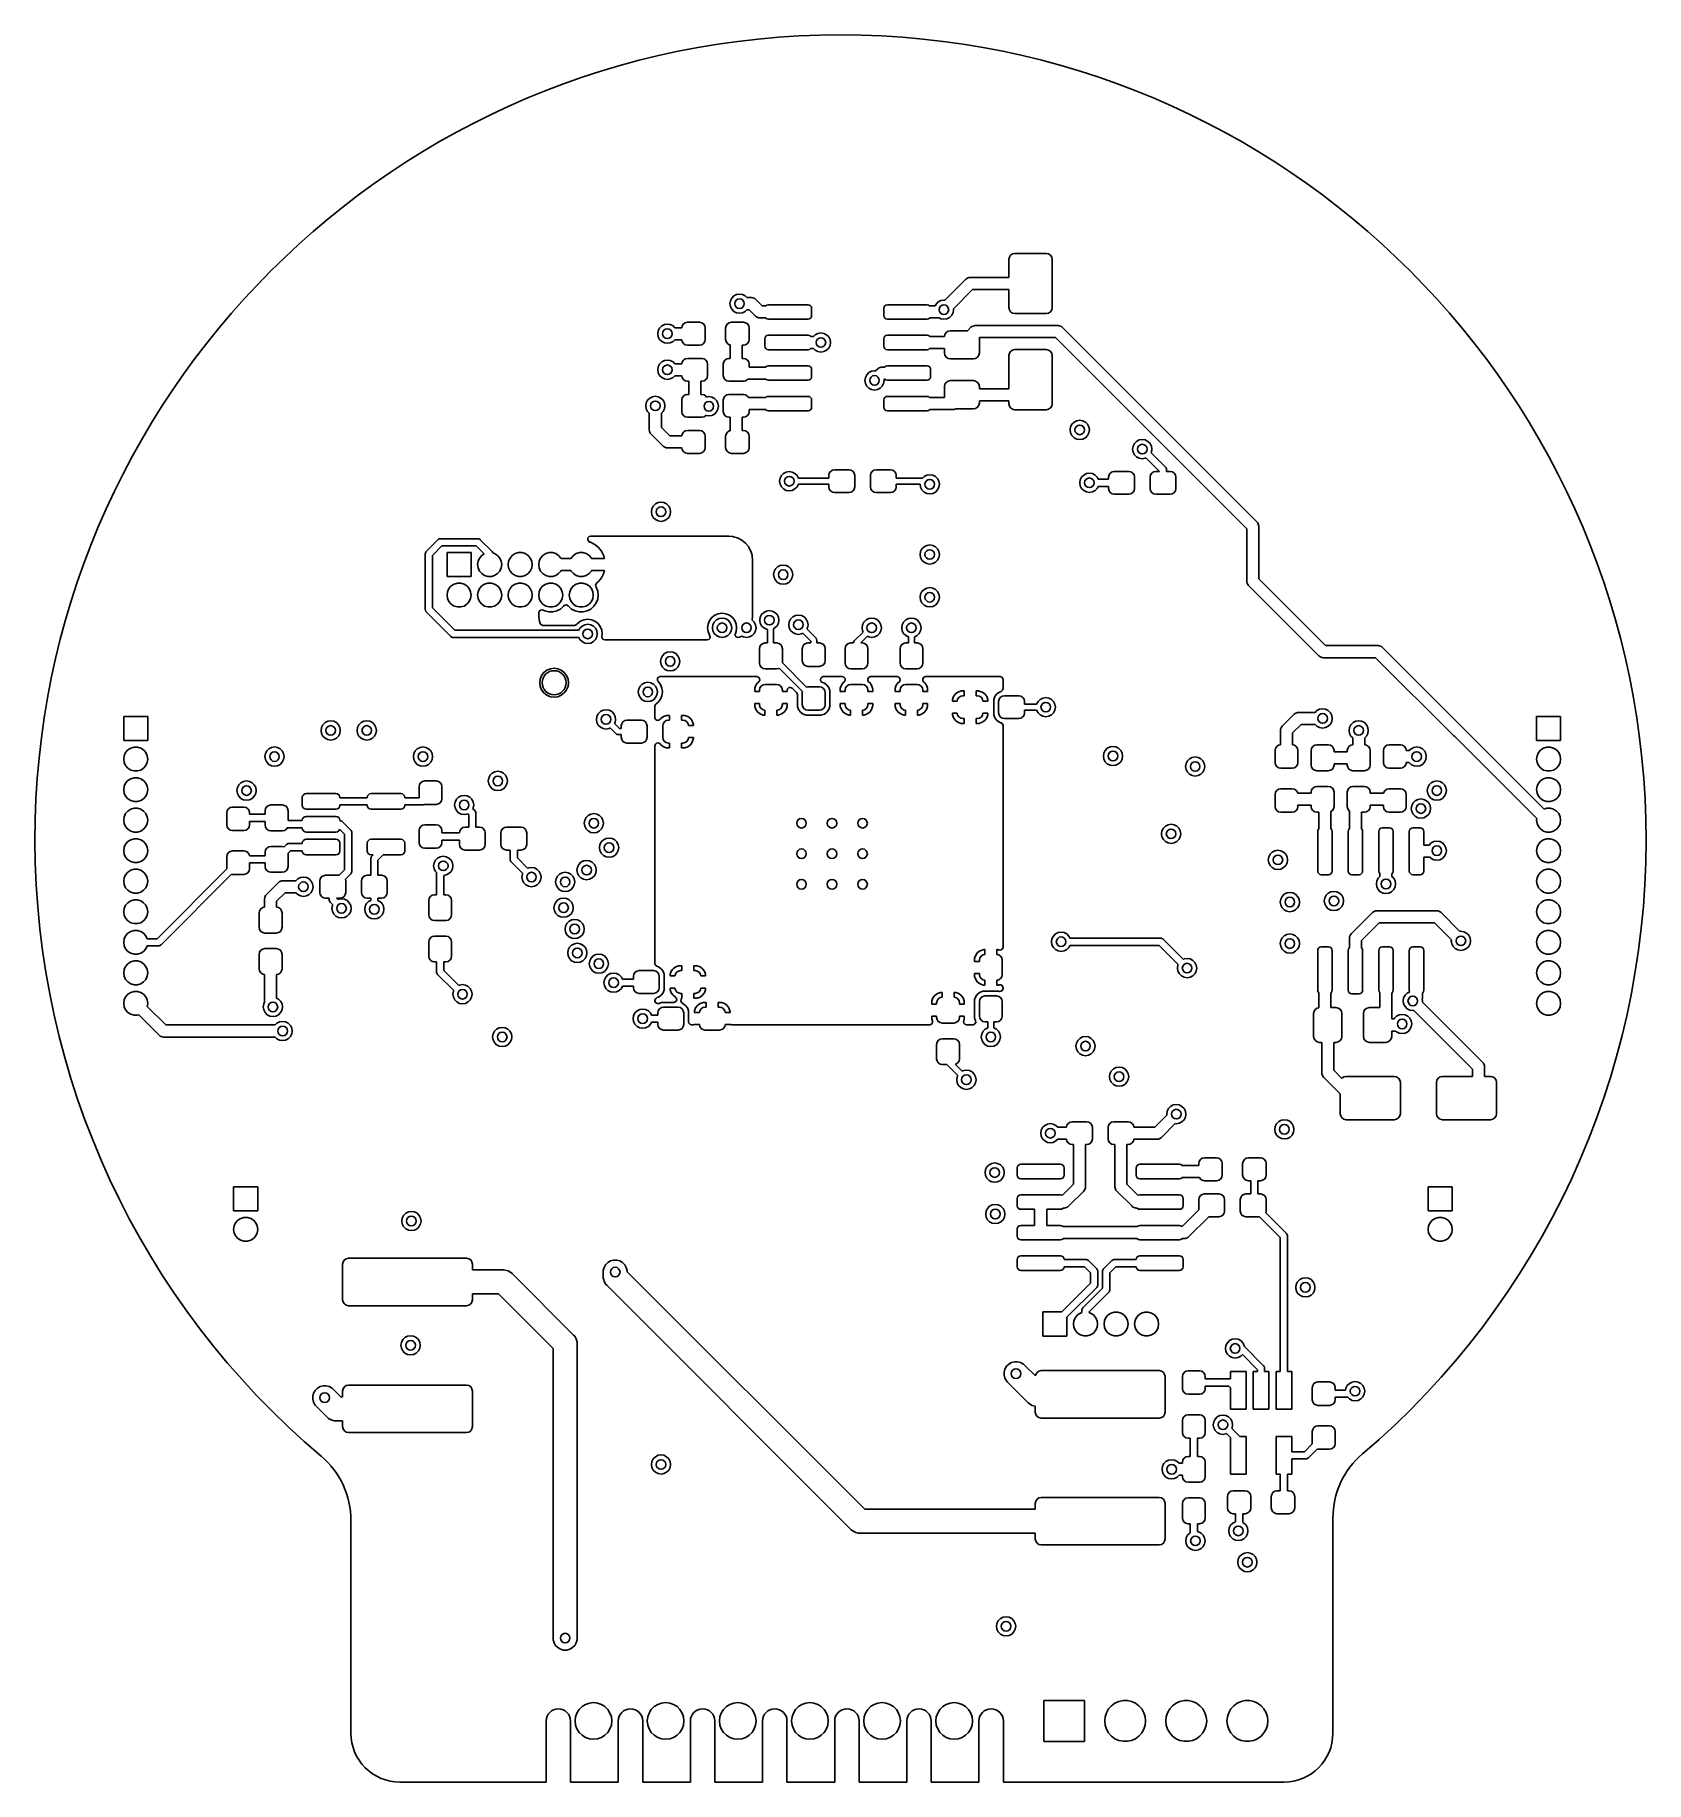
# Model space of a CAD drawing. Extents: x 116 to 183, y -110.2 to -37.6.
import ezdxf

# ---------------------------------------------------------------- set-up
doc = ezdxf.new("R2010")
doc.units = 0
doc.layers.add('BLACK', color=7, linetype='CONTINUOUS')

msp = doc.modelspace()

# ---------------------------------------------------------------- linework, layer by layer
at = {"layer": 'BLACK', "linetype": 'CONTINUOUS'}
for p, q in [((156.453, -46.911), (156.47203, -46.815329)), ((156.453, -47.661), (156.453, -46.911)), ((156.47203, -46.815329), (156.526223, -46.734223)), ((156.526223, -46.734223), (156.607329, -46.68003)), ((156.607329, -46.68003), (156.703, -46.661)), ((156.703, -46.661), (158.003, -46.661)), ((158.003, -46.661), (158.098671, -46.68003)), ((158.098671, -46.68003), (158.179777, -46.734223)), ((158.179777, -46.734223), (158.23397, -46.815329)), ((158.23397, -46.815329), (158.253, -46.911)), ((158.253, -46.911), (158.253, -48.911)), ((153.790095, -48.60635), (154.662224, -47.734223)), ((154.662224, -47.734223), (154.700108, -47.703132)), ((154.700108, -47.703132), (154.790228, -47.665803)), ((154.790228, -47.665803), (154.790237, -47.665803)), ((154.790237, -47.665803), (154.839, -47.661)), ((154.839, -47.661), (156.453, -47.661)), ((144.85, -48.75), (144.869577, -48.626393)), ((144.869577, -48.626393), (144.926393, -48.514886)), ((144.926393, -48.514886), (145.014886, -48.426393)), ((145.014886, -48.426393), (145.126393, -48.369577)), ((145.126393, -48.369577), (145.25, -48.35)), ((145.25, -48.35), (145.373607, -48.369577)), ((145.373607, -48.369577), (145.485114, -48.426393)), ((145.485114, -48.426393), (145.558721, -48.5)), ((145.558721, -48.5), (145.75, -48.5)), ((145.75, -48.5), (145.798773, -48.504804)), ((145.798773, -48.504804), (145.888893, -48.542133)), ((145.888893, -48.542133), (145.888897, -48.542137)), ((145.888897, -48.542137), (145.926777, -48.573223)), ((145.926777, -48.573223), (146.198553, -48.845)), ((153.426393, -48.764886), (153.514886, -48.676393)), ((153.514886, -48.676393), (153.626393, -48.619577)), ((153.626393, -48.619577), (153.75, -48.6)), ((153.75, -48.6), (153.790095, -48.60635)), ((154.942553, -48.161), (154.143649, -48.959904)), ((156.453, -48.161), (154.942553, -48.161)), ((156.453, -48.911), (156.453, -48.161)), ((144.869577, -48.873607), (144.85, -48.75)), ((144.926393, -48.985114), (144.869577, -48.873607)), ((145.014886, -49.073607), (144.926393, -48.985114)), ((145.126393, -49.130423), (145.014886, -49.073607)), ((145.25, -49.15), (145.126393, -49.130423)), ((145.373607, -49.130423), (145.25, -49.15)), ((145.485114, -49.073607), (145.373607, -49.130423)), ((145.558721, -49), (145.485114, -49.073607)), ((145.646446, -49), (145.558721, -49)), ((145.918224, -49.271777), (145.646446, -49)), ((145.956108, -49.302868), (145.918224, -49.271777)), ((146.046228, -49.340197), (145.956108, -49.302868)), ((146.046237, -49.340197), (146.046228, -49.340197)), ((146.095, -49.345), (146.046237, -49.340197)), ((146.339881, -49.345), (146.095, -49.345)), ((146.198553, -48.845), (146.339881, -48.845)), ((146.339881, -48.845), (146.343934, -48.838934)), ((146.343934, -49.351066), (146.339881, -49.345)), ((146.343934, -48.838934), (146.392597, -48.806418)), ((146.392597, -49.383582), (146.343934, -49.351066)), ((146.392597, -48.806418), (146.45, -48.795)), ((146.45, -49.395), (146.392597, -49.383582)), ((146.45, -48.795), (148.1, -48.795)), ((148.1, -49.395), (146.45, -49.395)), ((148.1, -48.795), (148.157403, -48.806418)), ((148.157403, -49.383582), (148.1, -49.395)), ((148.157403, -48.806418), (148.206066, -48.838934)), ((148.206066, -49.351066), (148.157403, -49.383582)), ((148.206066, -48.838934), (148.238582, -48.887597)), ((148.238582, -49.302403), (148.206066, -49.351066)), ((148.238582, -48.887597), (148.25, -48.945)), ((148.25, -49.245), (148.238582, -49.302403)), ((148.25, -48.945), (148.25, -49.245)), ((151.25, -48.945), (151.261418, -48.887597)), ((151.25, -49.245), (151.25, -48.945)), ((151.261418, -49.302403), (151.25, -49.245)), ((151.261418, -48.887597), (151.293934, -48.838934)), ((151.293934, -49.351066), (151.261418, -49.302403)), ((151.293934, -48.838934), (151.342597, -48.806418)), ((151.342597, -49.383582), (151.293934, -49.351066)), ((151.342597, -48.806418), (151.4, -48.795)), ((151.4, -49.395), (151.342597, -49.383582)), ((151.4, -48.795), (153.05, -48.795)), ((153.05, -49.395), (151.4, -49.395)), ((153.05, -48.795), (153.107403, -48.806418)), ((153.107403, -49.383582), (153.05, -49.395)), ((153.107403, -48.806418), (153.156066, -48.838934)), ((153.156066, -49.351066), (153.107403, -49.383582)), ((153.156066, -48.838934), (153.160119, -48.845)), ((153.160119, -49.345), (153.156066, -49.351066)), ((153.160119, -48.845), (153.385573, -48.845)), ((153.556872, -49.345), (153.160119, -49.345)), ((153.385573, -48.845), (153.426393, -48.764886)), ((153.626393, -49.380423), (153.556872, -49.345)), ((153.75, -49.4), (153.626393, -49.380423)), ((153.873607, -49.380423), (153.75, -49.4)), ((153.985114, -49.323607), (153.873607, -49.380423)), ((154.073607, -49.235114), (153.985114, -49.323607)), ((154.130423, -49.123607), (154.073607, -49.235114)), ((154.15, -49), (154.130423, -49.123607)), ((154.143649, -48.959904), (154.15, -49)), ((156.47203, -49.006671), (156.453, -48.911)), ((156.526223, -49.087777), (156.47203, -49.006671)), ((156.607329, -49.14197), (156.526223, -49.087777)), ((156.703, -49.161), (156.607329, -49.14197)), ((158.003, -49.161), (156.703, -49.161)), ((158.098671, -49.14197), (158.003, -49.161)), ((158.179777, -49.087777), (158.098671, -49.14197)), ((158.23397, -49.006671), (158.179777, -49.087777)), ((158.253, -48.911), (158.23397, -49.006671)), ((141.85, -50), (141.869577, -49.876393)), ((141.869577, -50.123607), (141.85, -50)), ((141.869577, -49.876393), (141.926393, -49.764886)), ((141.926393, -50.235114), (141.869577, -50.123607)), ((141.926393, -49.764886), (142.014886, -49.676393)), ((142.014886, -49.676393), (142.126393, -49.619577)), ((142.126393, -49.619577), (142.25, -49.6)), ((142.25, -49.6), (142.373607, -49.619577)), ((142.373607, -49.619577), (142.485114, -49.676393)), ((142.485114, -49.676393), (142.558721, -49.75)), ((142.558721, -49.75), (142.852486, -49.75)), ((142.852486, -49.75), (142.868079, -49.671613)), ((142.868079, -49.671613), (142.919562, -49.594562)), ((142.919562, -49.594562), (142.996613, -49.543079)), ((142.996613, -49.543079), (143.0875, -49.525)), ((143.0875, -49.525), (143.5875, -49.525)), ((143.5875, -49.525), (143.678387, -49.543079)), ((143.678387, -49.543079), (143.755438, -49.594562)), ((143.755438, -49.594562), (143.806921, -49.671613)), ((143.806921, -49.671613), (143.825, -49.7625)), ((143.825, -49.7625), (143.825, -50.2375)), ((144.675, -49.7625), (144.693079, -49.671613)), ((144.675, -50.2375), (144.675, -49.7625)), ((144.693079, -49.671613), (144.744562, -49.594562)), ((144.744562, -49.594562), (144.821613, -49.543079)), ((144.821613, -49.543079), (144.9125, -49.525)), ((144.9125, -49.525), (145.4125, -49.525)), ((145.4125, -49.525), (145.503387, -49.543079)), ((145.503387, -49.543079), (145.580438, -49.594562)), ((145.580438, -49.594562), (145.631921, -49.671613)), ((145.631921, -49.671613), (145.65, -49.7625)), ((145.65, -49.7625), (145.65, -50.2375)), ((146.311418, -50.157597), (146.343934, -50.108934)), ((146.343934, -50.108934), (146.392597, -50.076418)), ((146.392597, -50.076418), (146.45, -50.065)), ((146.45, -50.065), (148.1, -50.065)), ((148.1, -50.065), (148.157403, -50.076418)), ((148.157403, -50.076418), (148.206066, -50.108934)), ((148.206066, -50.108934), (148.210119, -50.115)), ((148.210119, -50.115), (148.326279, -50.115)), ((148.326279, -50.115), (148.399886, -50.041393)), ((148.399886, -50.041393), (148.511393, -49.984577)), ((148.511393, -49.984577), (148.635, -49.965)), ((148.635, -49.965), (148.758607, -49.984577)), ((148.758607, -49.984577), (148.870114, -50.041393)), ((148.870114, -50.041393), (148.958607, -50.129886)), ((148.958607, -50.129886), (149.015423, -50.241393)), ((151.261418, -50.157597), (151.293934, -50.108934)), ((151.293934, -50.108934), (151.342597, -50.076418)), ((151.342597, -50.076418), (151.4, -50.065)), ((151.4, -50.065), (153.05, -50.065)), ((153.05, -50.065), (153.107403, -50.076418)), ((153.107403, -50.076418), (153.156066, -50.108934)), ((153.156066, -50.108934), (153.160119, -50.115)), ((153.160119, -50.115), (153.776989, -50.115)), ((153.776989, -50.115), (153.79403, -50.029329)), ((153.79403, -50.029329), (153.848223, -49.948223)), ((153.848223, -49.948223), (153.929329, -49.89403)), ((153.929329, -49.89403), (154.025, -49.875)), ((154.025, -49.875), (154.733946, -49.875)), ((154.733946, -49.875), (154.874723, -49.734223)), ((154.874723, -49.734223), (154.912608, -49.703132)), ((154.912608, -49.703132), (155.002728, -49.665803)), ((155.002728, -49.665803), (155.002737, -49.665803)), ((155.002737, -49.665803), (155.0515, -49.661)), ((155.0515, -49.661), (158.496, -49.661)), ((158.496, -49.661), (158.544773, -49.665804)), ((158.544773, -49.665804), (158.634893, -49.703133)), ((158.634893, -49.703133), (158.634897, -49.703137)), ((158.634897, -49.703137), (158.672777, -49.734223)), ((158.672777, -49.734223), (166.769016, -57.830463)), ((142.014886, -50.323607), (141.926393, -50.235114)), ((142.126393, -50.380423), (142.014886, -50.323607)), ((142.25, -50.4), (142.126393, -50.380423)), ((142.373607, -50.380423), (142.25, -50.4)), ((142.485114, -50.323607), (142.373607, -50.380423)), ((142.558721, -50.25), (142.485114, -50.323607)), ((142.852486, -50.25), (142.558721, -50.25)), ((142.868079, -50.328387), (142.852486, -50.25)), ((142.919562, -50.405438), (142.868079, -50.328387)), ((142.996613, -50.456921), (142.919562, -50.405438)), ((143.0875, -50.475), (142.996613, -50.456921)), ((143.5875, -50.475), (143.0875, -50.475)), ((143.678387, -50.456921), (143.5875, -50.475)), ((143.755438, -50.405438), (143.678387, -50.456921)), ((143.806921, -50.328387), (143.755438, -50.405438)), ((143.825, -50.2375), (143.806921, -50.328387)), ((144.693079, -50.328387), (144.675, -50.2375)), ((144.744562, -50.405438), (144.693079, -50.328387)), ((144.821613, -50.456921), (144.744562, -50.405438)), ((144.8625, -50.465054), (144.821613, -50.456921)), ((144.8625, -51.025), (144.8625, -50.465054)), ((145.4125, -50.475), (145.3625, -50.475)), ((145.3625, -50.475), (145.3625, -51.025)), ((145.503387, -50.456921), (145.4125, -50.475)), ((145.580438, -50.405438), (145.503387, -50.456921)), ((145.631921, -50.328387), (145.580438, -50.405438)), ((145.65, -50.2375), (145.631921, -50.328387)), ((146.3, -50.215), (146.311418, -50.157597)), ((146.3, -50.515), (146.3, -50.215)), ((146.311418, -50.572403), (146.3, -50.515)), ((146.343934, -50.621066), (146.311418, -50.572403)), ((146.392597, -50.653582), (146.343934, -50.621066)), ((146.45, -50.665), (146.392597, -50.653582)), ((148.1, -50.665), (146.45, -50.665)), ((148.157403, -50.653582), (148.1, -50.665)), ((148.206066, -50.621066), (148.157403, -50.653582)), ((148.210119, -50.615), (148.206066, -50.621066)), ((148.326279, -50.615), (148.210119, -50.615)), ((148.399886, -50.688607), (148.326279, -50.615)), ((148.511393, -50.745423), (148.399886, -50.688607)), ((148.635, -50.765), (148.511393, -50.745423)), ((148.758607, -50.745423), (148.635, -50.765)), ((148.870114, -50.688607), (148.758607, -50.745423)), ((148.958607, -50.600114), (148.870114, -50.688607)), ((149.015423, -50.488607), (148.958607, -50.600114)), ((149.015423, -50.241393), (149.035, -50.365)), ((149.035, -50.365), (149.015423, -50.488607)), ((151.25, -50.215), (151.261418, -50.157597)), ((151.25, -50.515), (151.25, -50.215)), ((151.261418, -50.572403), (151.25, -50.515)), ((151.293934, -50.621066), (151.261418, -50.572403)), ((151.342597, -50.653582), (151.293934, -50.621066)), ((151.4, -50.665), (151.342597, -50.653582)), ((153.05, -50.665), (151.4, -50.665)), ((153.107403, -50.653582), (153.05, -50.665)), ((153.156066, -50.621066), (153.107403, -50.653582)), ((153.160119, -50.615), (153.156066, -50.621066)), ((153.775, -50.615), (153.160119, -50.615)), ((153.775, -50.8), (153.775, -50.615)), ((153.79403, -50.895671), (153.775, -50.8)), ((155.225, -50.8), (155.20597, -50.895671)), ((158.392446, -50.161), (155.225, -50.161)), ((155.225, -50.161), (155.225, -50.8)), ((156.453, -50.911), (156.47203, -50.815329)), ((156.47203, -50.815329), (156.526223, -50.734223)), ((156.526223, -50.734223), (156.607329, -50.68003)), ((156.607329, -50.68003), (156.703, -50.661)), ((156.703, -50.661), (158.003, -50.661)), ((158.003, -50.661), (158.098671, -50.68003)), ((158.098671, -50.68003), (158.179777, -50.734223)), ((158.179777, -50.734223), (158.23397, -50.815329)), ((158.23397, -50.815329), (158.253, -50.911)), ((166.34224, -58.110793), (158.392446, -50.161)), ((141.85, -51.5), (141.869577, -51.376393)), ((141.869577, -51.623607), (141.85, -51.5)), ((141.869577, -51.376393), (141.926393, -51.264886)), ((141.926393, -51.264886), (142.014886, -51.176393)), ((142.014886, -51.176393), (142.126393, -51.119577)), ((142.126393, -51.119577), (142.25, -51.1)), ((142.25, -51.1), (142.373607, -51.119577)), ((142.373607, -51.119577), (142.485114, -51.176393)), ((142.485114, -51.176393), (142.558721, -51.25)), ((142.558721, -51.25), (142.852486, -51.25)), ((142.852486, -51.25), (142.868079, -51.171613)), ((142.868079, -51.171613), (142.919562, -51.094562)), ((142.919562, -51.094562), (142.996613, -51.043079)), ((142.996613, -51.043079), (143.0875, -51.025)), ((143.0875, -51.025), (143.6875, -51.025)), ((143.6875, -51.025), (143.778387, -51.043079)), ((143.778387, -51.043079), (143.855438, -51.094562)), ((143.855438, -51.094562), (143.906921, -51.171613)), ((143.906921, -51.171613), (143.925, -51.2625)), ((143.925, -51.2625), (143.925, -51.7375)), ((144.575, -51.2625), (144.593079, -51.171613)), ((144.575, -51.7375), (144.575, -51.2625)), ((144.593079, -51.171613), (144.644562, -51.094562)), ((144.644562, -51.094562), (144.721613, -51.043079)), ((144.721613, -51.043079), (144.8125, -51.025)), ((144.8125, -51.025), (144.8625, -51.025)), ((145.3625, -51.025), (145.4125, -51.025)), ((145.4125, -51.025), (145.503387, -51.043079)), ((145.503387, -51.043079), (145.580438, -51.094562)), ((145.580438, -51.094562), (145.631921, -51.171613)), ((145.631921, -51.171613), (145.65, -51.2625)), ((145.65, -51.2625), (145.65, -51.385)), ((145.65, -51.385), (146.339881, -51.385)), ((146.339881, -51.385), (146.343934, -51.378934)), ((146.343934, -51.378934), (146.392597, -51.346418)), ((146.392597, -51.346418), (146.45, -51.335)), ((146.45, -51.335), (148.1, -51.335)), ((148.1, -51.335), (148.157403, -51.346418)), ((148.157403, -51.346418), (148.206066, -51.378934)), ((148.206066, -51.378934), (148.238582, -51.427597)), ((148.238582, -51.427597), (148.25, -51.485)), ((148.25, -51.485), (148.25, -51.785)), ((150.629886, -51.619393), (150.741393, -51.562577)), ((150.741393, -51.562577), (150.865, -51.543)), ((150.865, -51.543), (150.905095, -51.54935)), ((150.905095, -51.54935), (150.996223, -51.458223)), ((150.996223, -51.458223), (151.034108, -51.427132)), ((151.034108, -51.427132), (151.124228, -51.389803)), ((151.124228, -51.389803), (151.124237, -51.389803)), ((151.124237, -51.389803), (151.173, -51.385)), ((151.173, -51.385), (151.289881, -51.385)), ((151.289881, -51.385), (151.293934, -51.378934)), ((151.293934, -51.378934), (151.342597, -51.346418)), ((151.342597, -51.346418), (151.4, -51.335)), ((151.4, -51.335), (153.05, -51.335)), ((153.05, -51.335), (153.107403, -51.346418)), ((153.107403, -51.346418), (153.156066, -51.378934)), ((153.156066, -51.378934), (153.188582, -51.427597)), ((153.188582, -51.427597), (153.2, -51.485)), ((153.2, -51.485), (153.2, -51.785)), ((153.848223, -50.976777), (153.79403, -50.895671)), ((153.929329, -51.03097), (153.848223, -50.976777)), ((154.025, -51.05), (153.929329, -51.03097)), ((154.975, -51.05), (154.025, -51.05)), ((155.070671, -51.03097), (154.975, -51.05)), ((155.151777, -50.976777), (155.070671, -51.03097)), ((155.20597, -50.895671), (155.151777, -50.976777)), ((156.453, -52.2875), (156.453, -50.911)), ((158.253, -50.911), (158.253, -52.911)), ((141.926393, -51.735114), (141.869577, -51.623607)), ((142.014886, -51.823607), (141.926393, -51.735114)), ((142.126393, -51.880423), (142.014886, -51.823607)), ((142.25, -51.9), (142.126393, -51.880423)), ((142.373607, -51.880423), (142.25, -51.9)), ((142.485114, -51.823607), (142.373607, -51.880423)), ((142.558721, -51.75), (142.485114, -51.823607)), ((142.852486, -51.75), (142.558721, -51.75)), ((142.868079, -51.828387), (142.852486, -51.75)), ((142.919562, -51.905438), (142.868079, -51.828387)), ((142.996613, -51.956921), (142.919562, -51.905438)), ((143.0875, -51.975), (142.996613, -51.956921)), ((143.1375, -51.975), (143.0875, -51.975)), ((143.1375, -52.525), (143.1375, -51.975)), ((143.6875, -51.975), (143.6375, -51.975)), ((143.6375, -51.975), (143.6375, -52.525)), ((143.778387, -51.956921), (143.6875, -51.975)), ((143.855438, -51.905438), (143.778387, -51.956921)), ((143.906921, -51.828387), (143.855438, -51.905438)), ((143.925, -51.7375), (143.906921, -51.828387)), ((144.593079, -51.828387), (144.575, -51.7375)), ((144.644562, -51.905438), (144.593079, -51.828387)), ((144.721613, -51.956921), (144.644562, -51.905438)), ((144.8125, -51.975), (144.721613, -51.956921)), ((145.4125, -51.975), (144.8125, -51.975)), ((145.503387, -51.956921), (145.4125, -51.975)), ((145.580438, -51.905438), (145.503387, -51.956921)), ((145.594094, -51.885), (145.580438, -51.905438)), ((146.339881, -51.885), (145.594094, -51.885)), ((146.343934, -51.891066), (146.339881, -51.885)), ((146.392597, -51.923582), (146.343934, -51.891066)), ((146.45, -51.935), (146.392597, -51.923582)), ((148.1, -51.935), (146.45, -51.935)), ((148.157403, -51.923582), (148.1, -51.935)), ((148.206066, -51.891066), (148.157403, -51.923582)), ((148.238582, -51.842403), (148.206066, -51.891066)), ((148.25, -51.785), (148.238582, -51.842403)), ((150.465, -51.943), (150.484577, -51.819393)), ((150.484577, -52.066607), (150.465, -51.943)), ((150.484577, -51.819393), (150.541393, -51.707886)), ((150.541393, -52.178114), (150.484577, -52.066607)), ((150.541393, -51.707886), (150.629886, -51.619393)), ((150.629886, -52.266607), (150.541393, -52.178114)), ((150.741393, -52.323423), (150.629886, -52.266607)), ((151.100114, -52.266607), (150.988607, -52.323423)), ((151.188607, -52.178114), (151.100114, -52.266607)), ((151.245423, -52.066607), (151.188607, -52.178114)), ((151.265, -51.943), (151.245423, -52.066607)), ((151.276554, -51.885), (151.258649, -51.902904)), ((151.258649, -51.902904), (151.265, -51.943)), ((151.289881, -51.885), (151.276554, -51.885)), ((151.293934, -51.891066), (151.289881, -51.885)), ((151.342597, -51.923582), (151.293934, -51.891066)), ((151.4, -51.935), (151.342597, -51.923582)), ((153.05, -51.935), (151.4, -51.935)), ((153.107403, -51.923582), (153.05, -51.935)), ((153.156066, -51.891066), (153.107403, -51.923582)), ((153.188582, -51.842403), (153.156066, -51.891066)), ((153.2, -51.785), (153.188582, -51.842403)), ((153.775, -52.2), (153.79403, -52.104329)), ((153.775, -52.655), (153.775, -52.2)), ((153.79403, -52.104329), (153.848223, -52.023223)), ((153.848223, -52.023223), (153.929329, -51.96903)), ((153.929329, -51.96903), (154.025, -51.95)), ((154.025, -51.95), (154.975, -51.95)), ((154.975, -51.95), (155.070671, -51.96903)), ((155.070671, -51.96903), (155.151777, -52.023223)), ((155.151777, -52.023223), (155.20597, -52.104329)), ((155.20597, -52.104329), (155.225, -52.2)), ((155.225, -52.2), (155.225, -52.2875)), ((155.225, -52.2875), (156.453, -52.2875)), ((141.35, -53), (141.369577, -52.876393)), ((141.369577, -53.123607), (141.35, -53)), ((141.369577, -52.876393), (141.426393, -52.764886)), ((141.426393, -52.764886), (141.514886, -52.676393)), ((141.514886, -52.676393), (141.626393, -52.619577)), ((141.626393, -52.619577), (141.75, -52.6)), ((141.75, -52.6), (141.873607, -52.619577)), ((141.873607, -52.619577), (141.985114, -52.676393)), ((141.985114, -52.676393), (142.073607, -52.764886)), ((142.073607, -52.764886), (142.130423, -52.876393)), ((142.130423, -52.876393), (142.15, -53)), ((142.15, -53), (142.130423, -53.123607)), ((142.85, -52.7625), (142.868079, -52.671613)), ((142.85, -53.2375), (142.85, -52.7625)), ((142.868079, -52.671613), (142.919562, -52.594562)), ((142.919562, -52.594562), (142.996613, -52.543079)), ((142.996613, -52.543079), (143.0875, -52.525)), ((143.0875, -52.525), (143.1375, -52.525)), ((143.6375, -52.525), (143.6875, -52.525)), ((143.6875, -52.525), (143.778387, -52.543079)), ((143.778387, -52.543079), (143.855438, -52.594562)), ((143.855438, -52.594562), (143.881059, -52.632908)), ((143.881059, -52.632908), (143.975, -52.61803)), ((143.975, -52.61803), (144.098607, -52.637607)), ((144.098607, -52.637607), (144.210114, -52.694423)), ((144.210114, -52.694423), (144.298607, -52.782916)), ((144.298607, -52.782916), (144.355423, -52.894423)), ((144.355423, -52.894423), (144.375, -53.01803)), ((144.375, -53.01803), (144.355423, -53.141637)), ((144.575, -52.7625), (144.593079, -52.671613)), ((144.575, -53.2375), (144.575, -52.7625)), ((144.593079, -52.671613), (144.644562, -52.594562)), ((144.644562, -52.594562), (144.721613, -52.543079)), ((144.721613, -52.543079), (144.8125, -52.525)), ((144.8125, -52.525), (145.4125, -52.525)), ((145.4125, -52.525), (145.503387, -52.543079)), ((145.503387, -52.543079), (145.580438, -52.594562)), ((145.580438, -52.594562), (145.620821, -52.655)), ((145.620821, -52.655), (146.339881, -52.655)), ((146.339881, -52.655), (146.343934, -52.648934)), ((146.343934, -52.648934), (146.392597, -52.616418)), ((146.392597, -52.616418), (146.45, -52.605)), ((146.45, -52.605), (148.1, -52.605)), ((148.1, -52.605), (148.157403, -52.616418)), ((148.157403, -52.616418), (148.206066, -52.648934)), ((148.206066, -52.648934), (148.238582, -52.697597)), ((148.238582, -52.697597), (148.25, -52.755)), ((148.25, -52.755), (148.25, -53.055)), ((150.865, -52.343), (150.741393, -52.323423)), ((150.988607, -52.323423), (150.865, -52.343)), ((151.25, -52.755), (151.261418, -52.697597)), ((151.25, -53.055), (151.25, -52.755)), ((151.261418, -52.697597), (151.293934, -52.648934)), ((151.293934, -52.648934), (151.342597, -52.616418)), ((151.342597, -52.616418), (151.4, -52.605)), ((151.4, -52.605), (153.05, -52.605)), ((153.05, -52.605), (153.107403, -52.616418)), ((153.107403, -52.616418), (153.156066, -52.648934)), ((153.156066, -52.648934), (153.160119, -52.655)), ((153.160119, -52.655), (153.775, -52.655)), ((155.20597, -52.970671), (155.151777, -53.051777)), ((155.225, -52.875), (155.20597, -52.970671)), ((156.432646, -52.7875), (155.225, -52.7875)), ((155.225, -52.7875), (155.225, -52.875)), ((156.451228, -52.795197), (156.432646, -52.7875)), ((156.453, -52.795197), (156.451228, -52.795197)), ((156.453, -52.911), (156.453, -52.795197)), ((156.47203, -53.006671), (156.453, -52.911)), ((156.526223, -53.087777), (156.47203, -53.006671)), ((158.23397, -53.006671), (158.179777, -53.087777)), ((158.253, -52.911), (158.23397, -53.006671)), ((141.426393, -53.235114), (141.369577, -53.123607)), ((141.5, -53.308721), (141.426393, -53.235114)), ((141.5, -54), (141.5, -53.308721)), ((142.073607, -53.235114), (142, -53.308721)), ((142, -53.308721), (142, -53.896446)), ((142.130423, -53.123607), (142.073607, -53.235114)), ((142.868079, -53.328387), (142.85, -53.2375)), ((142.919562, -53.405438), (142.868079, -53.328387)), ((142.996613, -53.456921), (142.919562, -53.405438)), ((143.0875, -53.475), (142.996613, -53.456921)), ((143.6875, -53.475), (143.0875, -53.475)), ((143.778387, -53.456921), (143.6875, -53.475)), ((143.855438, -53.405438), (143.778387, -53.456921)), ((143.859271, -53.3997), (143.855438, -53.405438)), ((143.975, -53.41803), (143.859271, -53.3997)), ((144.098607, -53.398453), (143.975, -53.41803)), ((144.210114, -53.341637), (144.098607, -53.398453)), ((144.298607, -53.253144), (144.210114, -53.341637)), ((144.355423, -53.141637), (144.298607, -53.253144)), ((144.593079, -53.328387), (144.575, -53.2375)), ((144.644562, -53.405438), (144.593079, -53.328387)), ((144.721613, -53.456921), (144.644562, -53.405438)), ((144.8125, -53.475), (144.721613, -53.456921)), ((144.8625, -53.475), (144.8125, -53.475)), ((144.8625, -54.034945), (144.8625, -53.475)), ((145.4125, -53.475), (145.3625, -53.475)), ((145.3625, -53.475), (145.3625, -54.025)), ((145.503387, -53.456921), (145.4125, -53.475)), ((145.580438, -53.405438), (145.503387, -53.456921)), ((145.631921, -53.328387), (145.580438, -53.405438)), ((145.65, -53.2375), (145.631921, -53.328387)), ((146.339881, -53.155), (145.65, -53.155)), ((145.65, -53.155), (145.65, -53.2375)), ((146.343934, -53.161066), (146.339881, -53.155)), ((146.392597, -53.193582), (146.343934, -53.161066)), ((146.45, -53.205), (146.392597, -53.193582)), ((148.1, -53.205), (146.45, -53.205)), ((148.157403, -53.193582), (148.1, -53.205)), ((148.206066, -53.161066), (148.157403, -53.193582)), ((148.238582, -53.112403), (148.206066, -53.161066)), ((148.25, -53.055), (148.238582, -53.112403)), ((151.261418, -53.112403), (151.25, -53.055)), ((151.293934, -53.161066), (151.261418, -53.112403)), ((151.342597, -53.193582), (151.293934, -53.161066)), ((151.4, -53.205), (151.342597, -53.193582)), ((153.05, -53.205), (151.4, -53.205)), ((153.107403, -53.193582), (153.05, -53.205)), ((153.156066, -53.161066), (153.107403, -53.193582)), ((153.160119, -53.155), (153.156066, -53.161066)), ((154.1325, -53.155), (153.160119, -53.155)), ((154.181273, -53.150196), (154.1325, -53.155)), ((154.242101, -53.125), (154.181273, -53.150196)), ((154.975, -53.125), (154.242101, -53.125)), ((155.070671, -53.10597), (154.975, -53.125)), ((155.151777, -53.051777), (155.070671, -53.10597)), ((156.607329, -53.14197), (156.526223, -53.087777)), ((156.703, -53.161), (156.607329, -53.14197)), ((158.003, -53.161), (156.703, -53.161)), ((158.098671, -53.14197), (158.003, -53.161)), ((158.179777, -53.087777), (158.098671, -53.14197)), ((159.019577, -53.876393), (159.076393, -53.764886)), ((159.076393, -53.764886), (159.164886, -53.676393)), ((159.164886, -53.676393), (159.276393, -53.619577)), ((159.276393, -53.619577), (159.4, -53.6)), ((159.4, -53.6), (159.523607, -53.619577)), ((159.523607, -53.619577), (159.635114, -53.676393)), ((159.635114, -53.676393), (159.723607, -53.764886)), ((159.723607, -53.764886), (159.780423, -53.876393)), ((141.504804, -54.048773), (141.5, -54)), ((141.542133, -54.138893), (141.504804, -54.048773)), ((141.542137, -54.138897), (141.542133, -54.138893)), ((141.573223, -54.176777), (141.542137, -54.138897)), ((142.073223, -54.676777), (141.573223, -54.176777)), ((142, -53.896446), (142.353554, -54.25)), ((142.353554, -54.25), (142.852486, -54.25)), ((142.852486, -54.25), (142.868079, -54.171613)), ((142.868079, -54.171613), (142.919562, -54.094562)), ((142.919562, -54.094562), (142.996613, -54.043079)), ((142.996613, -54.043079), (143.0875, -54.025)), ((143.0875, -54.025), (143.5875, -54.025)), ((143.5875, -54.025), (143.678387, -54.043079)), ((143.678387, -54.043079), (143.755438, -54.094562)), ((143.755438, -54.094562), (143.806921, -54.171613)), ((143.806921, -54.171613), (143.825, -54.2625)), ((143.825, -54.2625), (143.825, -54.7375)), ((144.675, -54.2625), (144.693079, -54.171613)), ((144.675, -54.7375), (144.675, -54.2625)), ((144.693079, -54.171613), (144.744562, -54.094562)), ((144.744562, -54.094562), (144.821613, -54.043079)), ((144.821613, -54.043079), (144.8625, -54.034945)), ((145.3625, -54.025), (145.4125, -54.025)), ((145.4125, -54.025), (145.503387, -54.043079)), ((145.503387, -54.043079), (145.580438, -54.094562)), ((145.580438, -54.094562), (145.631921, -54.171613)), ((145.631921, -54.171613), (145.65, -54.2625)), ((145.65, -54.2625), (145.65, -54.7375)), ((159, -54), (159.019577, -53.876393)), ((159.019577, -54.123607), (159, -54)), ((159.076393, -54.235114), (159.019577, -54.123607)), ((159.164886, -54.323607), (159.076393, -54.235114)), ((159.276393, -54.380423), (159.164886, -54.323607)), ((159.4, -54.4), (159.276393, -54.380423)), ((159.523607, -54.380423), (159.4, -54.4)), ((159.635114, -54.323607), (159.523607, -54.380423)), ((159.723607, -54.235114), (159.635114, -54.323607)), ((159.780423, -54.123607), (159.723607, -54.235114)), ((159.780423, -53.876393), (159.8, -54)), ((159.8, -54), (159.780423, -54.123607)), ((161.676393, -54.564886), (161.764886, -54.476393)), ((161.764886, -54.476393), (161.876393, -54.419577)), ((161.876393, -54.419577), (162, -54.4)), ((162, -54.4), (162.123607, -54.419577)), ((162.123607, -54.419577), (162.235114, -54.476393)), ((162.235114, -54.476393), (162.323607, -54.564886)), ((142.111108, -54.707868), (142.073223, -54.676777)), ((142.201228, -54.745197), (142.111108, -54.707868)), ((142.201237, -54.745197), (142.201228, -54.745197)), ((142.25, -54.75), (142.201237, -54.745197)), ((142.852486, -54.75), (142.25, -54.75)), ((142.868079, -54.828387), (142.852486, -54.75)), ((142.919562, -54.905438), (142.868079, -54.828387)), ((142.996613, -54.956921), (142.919562, -54.905438)), ((143.0875, -54.975), (142.996613, -54.956921)), ((143.5875, -54.975), (143.0875, -54.975)), ((143.678387, -54.956921), (143.5875, -54.975)), ((143.755438, -54.905438), (143.678387, -54.956921)), ((143.806921, -54.828387), (143.755438, -54.905438)), ((143.825, -54.7375), (143.806921, -54.828387)), ((144.693079, -54.828387), (144.675, -54.7375)), ((144.744562, -54.905438), (144.693079, -54.828387)), ((144.821613, -54.956921), (144.744562, -54.905438)), ((144.9125, -54.975), (144.821613, -54.956921)), ((145.4125, -54.975), (144.9125, -54.975)), ((145.503387, -54.956921), (145.4125, -54.975)), ((145.580438, -54.905438), (145.503387, -54.956921)), ((145.631921, -54.828387), (145.580438, -54.905438)), ((145.65, -54.7375), (145.631921, -54.828387)), ((161.6, -54.8), (161.619577, -54.676393)), ((161.619577, -54.923607), (161.6, -54.8)), ((161.619577, -54.676393), (161.676393, -54.564886)), ((161.676393, -55.035114), (161.619577, -54.923607)), ((161.764886, -55.123607), (161.676393, -55.035114)), ((161.876393, -55.180423), (161.764886, -55.123607)), ((162, -55.2), (161.876393, -55.180423)), ((162.123607, -55.180423), (162, -55.2)), ((162.153208, -55.16534), (162.123607, -55.180423)), ((162.7125, -55.724632), (162.153208, -55.16534)), ((162.323607, -54.564886), (162.380423, -54.676393)), ((162.380423, -54.923607), (162.36534, -54.953208)), ((162.36534, -54.953208), (162.968566, -55.556434)), ((162.380423, -54.676393), (162.4, -54.8)), ((162.4, -54.8), (162.380423, -54.923607)), ((146.939577, -56.010393), (146.996393, -55.898886)), ((146.996393, -55.898886), (147.084886, -55.810393)), ((147.084886, -55.810393), (147.196393, -55.753577)), ((147.196393, -55.753577), (147.32, -55.734)), ((147.32, -55.734), (147.443607, -55.753577)), ((147.443607, -55.753577), (147.555114, -55.810393)), ((147.555114, -55.810393), (147.643607, -55.898886)), ((147.643607, -55.898886), (147.699713, -56.009)), ((148.968, -55.8965), (148.986079, -55.805613)), ((148.968, -56.009), (148.968, -55.8965)), ((148.986079, -55.805613), (149.037562, -55.728562)), ((149.037562, -55.728562), (149.114613, -55.677079)), ((149.114613, -55.677079), (149.2055, -55.659)), ((149.2055, -55.659), (149.8055, -55.659)), ((149.8055, -55.659), (149.896387, -55.677079)), ((149.896387, -55.677079), (149.973438, -55.728562)), ((149.973438, -55.728562), (150.024921, -55.805613)), ((150.024921, -55.805613), (150.043, -55.8965)), ((150.043, -55.8965), (150.043, -56.3715)), ((150.693, -55.8965), (150.711079, -55.805613)), ((150.693, -56.3715), (150.693, -55.8965)), ((150.711079, -55.805613), (150.762562, -55.728562)), ((150.762562, -55.728562), (150.839613, -55.677079)), ((150.839613, -55.677079), (150.9305, -55.659)), ((150.9305, -55.659), (151.5305, -55.659)), ((151.5305, -55.659), (151.621387, -55.677079)), ((151.621387, -55.677079), (151.698438, -55.728562)), ((151.698438, -55.728562), (151.749921, -55.805613)), ((151.749921, -55.805613), (151.768, -55.8965)), ((151.768, -55.8965), (151.768, -56.009)), ((152.856843, -56.009), (152.926886, -55.938957)), ((152.926886, -55.938957), (153.038393, -55.882141)), ((153.038393, -55.882141), (153.162, -55.862564)), ((153.162, -55.862564), (153.285607, -55.882141)), ((153.285607, -55.882141), (153.397114, -55.938957)), ((153.397114, -55.938957), (153.485607, -56.02745)), ((159.476393, -55.964886), (159.564886, -55.876393)), ((159.564886, -55.876393), (159.676393, -55.819577)), ((159.676393, -55.819577), (159.8, -55.8)), ((159.8, -55.8), (159.923607, -55.819577)), ((159.923607, -55.819577), (160.035114, -55.876393)), ((160.035114, -55.876393), (160.123607, -55.964886)), ((160.6, -55.9625), (160.618079, -55.871613)), ((160.618079, -55.871613), (160.669562, -55.794562)), ((160.669562, -55.794562), (160.746613, -55.743079)), ((160.746613, -55.743079), (160.8375, -55.725)), ((160.8375, -55.725), (161.4375, -55.725)), ((161.4375, -55.725), (161.528387, -55.743079)), ((161.528387, -55.743079), (161.605438, -55.794562)), ((161.605438, -55.794562), (161.656921, -55.871613)), ((161.656921, -55.871613), (161.675, -55.9625)), ((162.325, -55.9625), (162.343079, -55.871613)), ((162.343079, -55.871613), (162.394562, -55.794562)), ((162.394562, -55.794562), (162.471613, -55.743079)), ((162.471613, -55.743079), (162.5625, -55.725)), ((162.5625, -55.725), (162.7125, -55.725)), ((162.7125, -55.725), (162.7125, -55.724632)), ((162.968566, -55.556434), (162.987221, -55.579164)), ((162.987221, -55.579164), (163.003057, -55.617399)), ((163.003057, -55.617399), (163.009618, -55.633236)), ((163.009618, -55.633236), (163.0125, -55.6625)), ((163.0125, -55.6625), (163.0125, -55.725)), ((163.0125, -55.725), (163.1625, -55.725)), ((163.1625, -55.725), (163.253387, -55.743079)), ((163.253387, -55.743079), (163.330438, -55.794562)), ((163.330438, -55.794562), (163.381921, -55.871613)), ((163.381921, -55.871613), (163.4, -55.9625)), ((146.92, -56.134), (146.939577, -56.010393)), ((146.939577, -56.257607), (146.92, -56.134)), ((146.996393, -56.369114), (146.939577, -56.257607)), ((147.084886, -56.457607), (146.996393, -56.369114)), ((147.196393, -56.514423), (147.084886, -56.457607)), ((147.32, -56.534), (147.196393, -56.514423)), ((147.443607, -56.514423), (147.32, -56.534)), ((147.555114, -56.457607), (147.443607, -56.514423)), ((147.643607, -56.369114), (147.555114, -56.457607)), ((147.699713, -56.259), (147.643607, -56.369114)), ((147.699713, -56.009), (148.968, -56.009)), ((148.968, -56.259), (147.699713, -56.259)), ((148.968, -56.3715), (148.968, -56.259)), ((148.986079, -56.462387), (148.968, -56.3715)), ((149.037562, -56.539438), (148.986079, -56.462387)), ((149.114613, -56.590921), (149.037562, -56.539438)), ((149.2055, -56.609), (149.114613, -56.590921)), ((149.8055, -56.609), (149.2055, -56.609)), ((149.896387, -56.590921), (149.8055, -56.609)), ((149.973438, -56.539438), (149.896387, -56.590921)), ((150.024921, -56.462387), (149.973438, -56.539438)), ((150.043, -56.3715), (150.024921, -56.462387)), ((150.711079, -56.462387), (150.693, -56.3715)), ((150.762562, -56.539438), (150.711079, -56.462387)), ((150.839613, -56.590921), (150.762562, -56.539438)), ((150.9305, -56.609), (150.839613, -56.590921)), ((151.5305, -56.609), (150.9305, -56.609)), ((151.621387, -56.590921), (151.5305, -56.609)), ((151.698438, -56.539438), (151.621387, -56.590921)), ((151.749921, -56.462387), (151.698438, -56.539438)), ((151.768, -56.3715), (151.749921, -56.462387)), ((151.768, -56.009), (152.856843, -56.009)), ((152.762564, -56.259), (151.768, -56.259)), ((151.768, -56.259), (151.768, -56.3715)), ((152.762, -56.262564), (152.762564, -56.259)), ((152.781577, -56.386171), (152.762, -56.262564)), ((152.838393, -56.497678), (152.781577, -56.386171)), ((152.926886, -56.586171), (152.838393, -56.497678)), ((153.038393, -56.642987), (152.926886, -56.586171)), ((153.162, -56.662564), (153.038393, -56.642987)), ((153.285607, -56.642987), (153.162, -56.662564)), ((153.397114, -56.586171), (153.285607, -56.642987)), ((153.485607, -56.497678), (153.397114, -56.586171)), ((153.485607, -56.02745), (153.542423, -56.138957)), ((153.542423, -56.386171), (153.485607, -56.497678)), ((153.542423, -56.138957), (153.562, -56.262564)), ((153.562, -56.262564), (153.542423, -56.386171)), ((159.4, -56.2), (159.419577, -56.076393)), ((159.419577, -56.323607), (159.4, -56.2)), ((159.419577, -56.076393), (159.476393, -55.964886)), ((159.476393, -56.435114), (159.419577, -56.323607)), ((159.564886, -56.523607), (159.476393, -56.435114)), ((159.676393, -56.580423), (159.564886, -56.523607)), ((159.8, -56.6), (159.676393, -56.580423)), ((159.923607, -56.580423), (159.8, -56.6)), ((160.035114, -56.523607), (159.923607, -56.580423)), ((160.123607, -56.435114), (160.035114, -56.523607)), ((160.123607, -55.964886), (160.166975, -56.05)), ((160.166975, -56.35), (160.123607, -56.435114)), ((160.166975, -56.05), (160.6, -56.05)), ((160.6, -56.35), (160.166975, -56.35)), ((160.6, -56.05), (160.6, -55.9625)), ((160.6, -56.4375), (160.6, -56.35)), ((160.618079, -56.528387), (160.6, -56.4375)), ((160.669562, -56.605438), (160.618079, -56.528387)), ((160.746613, -56.656921), (160.669562, -56.605438)), ((160.8375, -56.675), (160.746613, -56.656921)), ((161.4375, -56.675), (160.8375, -56.675)), ((161.528387, -56.656921), (161.4375, -56.675)), ((161.605438, -56.605438), (161.528387, -56.656921)), ((161.656921, -56.528387), (161.605438, -56.605438)), ((161.675, -56.4375), (161.656921, -56.528387)), ((161.675, -55.9625), (161.675, -56.4375)), ((162.325, -56.4375), (162.325, -55.9625)), ((162.343079, -56.528387), (162.325, -56.4375)), ((162.394562, -56.605438), (162.343079, -56.528387)), ((162.471613, -56.656921), (162.394562, -56.605438)), ((162.5625, -56.675), (162.471613, -56.656921)), ((163.1625, -56.675), (162.5625, -56.675)), ((163.253387, -56.656921), (163.1625, -56.675)), ((163.330438, -56.605438), (163.253387, -56.656921)), ((163.381921, -56.528387), (163.330438, -56.605438)), ((163.4, -56.4375), (163.381921, -56.528387)), ((163.4, -55.9625), (163.4, -56.4375)), ((141.586, -57.404), (141.605577, -57.280393)), ((141.605577, -57.280393), (141.662393, -57.168886)), ((141.662393, -57.168886), (141.750886, -57.080393)), ((141.750886, -57.080393), (141.862393, -57.023577)), ((141.862393, -57.023577), (141.986, -57.004)), ((141.986, -57.004), (142.109607, -57.023577)), ((142.109607, -57.023577), (142.221114, -57.080393)), ((142.221114, -57.080393), (142.309607, -57.168886)), ((142.309607, -57.168886), (142.366423, -57.280393)), ((142.366423, -57.280393), (142.386, -57.404)), ((141.605577, -57.527607), (141.586, -57.404)), ((141.662393, -57.639114), (141.605577, -57.527607)), ((141.750886, -57.727607), (141.662393, -57.639114)), ((141.862393, -57.784423), (141.750886, -57.727607)), ((141.986, -57.804), (141.862393, -57.784423)), ((142.109607, -57.784423), (141.986, -57.804)), ((142.221114, -57.727607), (142.109607, -57.784423)), ((142.309607, -57.639114), (142.221114, -57.727607)), ((142.366423, -57.527607), (142.309607, -57.639114)), ((142.386, -57.404), (142.366423, -57.527607)), ((166.34224, -60.294318), (166.34224, -58.110793)), ((166.769016, -57.830463), (166.800102, -57.868342)), ((166.800102, -57.868342), (166.800107, -57.868347)), ((166.800107, -57.868347), (166.837436, -57.958467)), ((166.837436, -57.958467), (166.84224, -58.00724)), ((166.84224, -58.00724), (166.84224, -60.190764)), ((132.227934, -59.049934), (132.709934, -58.567934)), ((132.878132, -58.824), (132.484, -59.218132)), ((132.709934, -58.567934), (132.732665, -58.549279)), ((132.732665, -58.549279), (132.764339, -58.536159)), ((132.764339, -58.536159), (132.786736, -58.526882)), ((132.786736, -58.526882), (132.816, -58.524)), ((132.816, -58.524), (134.364, -58.524)), ((134.301868, -58.824), (132.878132, -58.824)), ((134.634491, -59.156623), (134.301868, -58.824)), ((134.364, -58.524), (134.393264, -58.526882)), ((134.393264, -58.526882), (134.415661, -58.536159)), ((134.415661, -58.536159), (134.447335, -58.549279)), ((134.447335, -58.549279), (134.470066, -58.567934)), ((134.470066, -58.567934), (134.966066, -59.063934)), ((138.938005, -58.560551), (138.948566, -58.491484)), ((138.966462, -58.624363), (138.938005, -58.560551)), ((138.948566, -58.491484), (138.994791, -58.43909)), ((139.0249, -58.66266), (138.966462, -58.624363)), ((138.994791, -58.43909), (139.060896, -58.42)), ((139.054536, -58.67165), (139.0249, -58.66266)), ((139.228253, -58.764503), (139.054536, -58.67165)), ((139.060896, -58.42), (144.789907, -58.42)), ((139.22826, -58.764507), (139.228253, -58.764503)), ((139.380528, -58.889471), (139.22826, -58.764507)), ((144.789907, -58.42), (144.802061, -58.420597)), ((144.802061, -58.420597), (144.978941, -58.438018)), ((144.978941, -58.438018), (145.002769, -58.442757)), ((145.002769, -58.442757), (145.167001, -58.492576)), ((145.167001, -58.492576), (145.189453, -58.501877)), ((145.189453, -58.501877), (145.340798, -58.582772)), ((145.340798, -58.582772), (145.36101, -58.596277)), ((145.36101, -58.596277), (145.493666, -58.705145)), ((145.493666, -58.705145), (145.510854, -58.722333)), ((145.510854, -58.722333), (145.619722, -58.854989)), ((145.619722, -58.854989), (145.633227, -58.875201)), ((152.926886, -58.858393), (153.038393, -58.801577)), ((153.038393, -58.801577), (153.162, -58.782)), ((153.162, -58.782), (153.285607, -58.801577)), ((153.285607, -58.801577), (153.397114, -58.858393)), ((132.184, -59.156), (132.186882, -59.126736)), ((132.184, -61.468), (132.184, -59.156)), ((132.186882, -59.126736), (132.203481, -59.086664)), ((132.203481, -59.086664), (132.209279, -59.072665)), ((132.209279, -59.072665), (132.227934, -59.049934)), ((132.484, -59.218132), (132.484, -61.405868)), ((133.09, -60.1), (133.09, -59.1)), ((133.09, -59.1), (134.09, -59.1)), ((134.09, -59.1), (134.09, -60.1)), ((134.36, -59.6), (134.380254, -59.459134)), ((134.380254, -59.459134), (134.439373, -59.32968)), ((134.439373, -59.32968), (134.53257, -59.222125)), ((134.53257, -59.222125), (134.634491, -59.156623)), ((134.966066, -59.063934), (134.984721, -59.086665)), ((134.984721, -59.086665), (134.990244, -59.1)), ((134.990244, -59.1), (135.000825, -59.125545)), ((135.000825, -59.125545), (135.067708, -59.145184)), ((135.067708, -59.145184), (135.18743, -59.222125)), ((135.18743, -59.222125), (135.280627, -59.32968)), ((135.280627, -59.32968), (135.339746, -59.459134)), ((135.339746, -59.459134), (135.36, -59.6)), ((135.63, -59.6), (135.650254, -59.459134)), ((135.650254, -59.459134), (135.709373, -59.32968)), ((135.709373, -59.32968), (135.80257, -59.222125)), ((135.80257, -59.222125), (135.922292, -59.145184)), ((135.922292, -59.145184), (136.058843, -59.105089)), ((136.058843, -59.105089), (136.201157, -59.105089)), ((136.201157, -59.105089), (136.337708, -59.145184)), ((136.337708, -59.145184), (136.45743, -59.222125)), ((136.45743, -59.222125), (136.550627, -59.32968)), ((136.550627, -59.32968), (136.609746, -59.459134)), ((136.609746, -59.459134), (136.63, -59.6)), ((136.9, -59.6), (136.920254, -59.459134)), ((136.920254, -59.459134), (136.979373, -59.32968)), ((136.979373, -59.32968), (137.07257, -59.222125)), ((137.07257, -59.222125), (137.192292, -59.145184)), ((137.192292, -59.145184), (137.328843, -59.105089)), ((137.328843, -59.105089), (137.471157, -59.105089)), ((137.471157, -59.105089), (137.607708, -59.145184)), ((137.607708, -59.145184), (137.72743, -59.222125)), ((137.72743, -59.222125), (137.820627, -59.32968)), ((137.820627, -59.32968), (137.829907, -59.35)), ((137.829907, -59.35), (138.240093, -59.35)), ((138.240093, -59.35), (138.249373, -59.32968)), ((138.249373, -59.32968), (138.34257, -59.222125)), ((138.34257, -59.222125), (138.462292, -59.145184)), ((138.462292, -59.145184), (138.598843, -59.105089)), ((138.598843, -59.105089), (138.741157, -59.105089)), ((138.741157, -59.105089), (138.877708, -59.145184)), ((138.877708, -59.145184), (138.99743, -59.222125)), ((138.99743, -59.222125), (139.090627, -59.32968)), ((139.090627, -59.32968), (139.099907, -59.35)), ((139.099907, -59.35), (139.63916, -59.35)), ((139.505492, -59.041739), (139.380528, -58.889471)), ((139.505496, -59.041746), (139.505492, -59.041739)), ((139.598347, -59.215458), (139.505496, -59.041746)), ((139.63916, -59.349999), (139.598347, -59.215458)), ((139.63916, -59.35), (139.63916, -59.349999)), ((145.633227, -58.875201), (145.714121, -59.026543)), ((145.714121, -59.026543), (145.723424, -59.049001)), ((145.723424, -59.049001), (145.77324, -59.213224)), ((145.77324, -59.213224), (145.777982, -59.237065)), ((145.777982, -59.237065), (145.795403, -59.413938)), ((145.795403, -59.413938), (145.796, -59.426092)), ((145.796, -59.426092), (145.796, -61.731907)), ((152.762, -59.182), (152.781577, -59.058393)), ((152.781577, -59.305607), (152.762, -59.182)), ((152.781577, -59.058393), (152.838393, -58.946886)), ((152.838393, -59.417114), (152.781577, -59.305607)), ((152.838393, -58.946886), (152.926886, -58.858393)), ((152.926886, -59.505607), (152.838393, -59.417114)), ((153.038393, -59.562423), (152.926886, -59.505607)), ((153.162, -59.582), (153.038393, -59.562423)), ((153.285607, -59.562423), (153.162, -59.582)), ((153.397114, -59.505607), (153.285607, -59.562423)), ((153.397114, -58.858393), (153.485607, -58.946886)), ((153.485607, -59.417114), (153.397114, -59.505607)), ((153.485607, -58.946886), (153.542423, -59.058393)), ((153.542423, -59.305607), (153.485607, -59.417114)), ((153.542423, -59.058393), (153.562, -59.182)), ((153.562, -59.182), (153.542423, -59.305607)), ((134.09, -60.1), (133.09, -60.1)), ((134.380254, -59.740866), (134.36, -59.6)), ((134.439373, -59.87032), (134.380254, -59.740866)), ((134.53257, -59.977875), (134.439373, -59.87032)), ((134.652292, -60.054816), (134.53257, -59.977875)), ((134.788843, -60.094911), (134.652292, -60.054816)), ((134.931157, -60.094911), (134.788843, -60.094911)), ((135.067708, -60.054816), (134.931157, -60.094911)), ((135.18743, -59.977875), (135.067708, -60.054816)), ((135.280627, -59.87032), (135.18743, -59.977875)), ((135.339746, -59.740866), (135.280627, -59.87032)), ((135.36, -59.6), (135.339746, -59.740866)), ((135.650254, -59.740866), (135.63, -59.6)), ((135.709373, -59.87032), (135.650254, -59.740866)), ((135.80257, -59.977875), (135.709373, -59.87032)), ((135.922292, -60.054816), (135.80257, -59.977875)), ((136.058843, -60.094911), (135.922292, -60.054816)), ((136.201157, -60.094911), (136.058843, -60.094911)), ((136.337708, -60.054816), (136.201157, -60.094911)), ((136.45743, -59.977875), (136.337708, -60.054816)), ((136.550627, -59.87032), (136.45743, -59.977875)), ((136.609746, -59.740866), (136.550627, -59.87032)), ((136.63, -59.6), (136.609746, -59.740866)), ((136.920254, -59.740866), (136.9, -59.6)), ((136.979373, -59.87032), (136.920254, -59.740866)), ((137.07257, -59.977875), (136.979373, -59.87032)), ((137.192292, -60.054816), (137.07257, -59.977875)), ((137.328843, -60.094911), (137.192292, -60.054816)), ((137.471157, -60.094911), (137.328843, -60.094911)), ((137.607708, -60.054816), (137.471157, -60.094911)), ((137.72743, -59.977875), (137.607708, -60.054816)), ((137.820627, -59.87032), (137.72743, -59.977875)), ((137.829907, -59.85), (137.820627, -59.87032)), ((138.240093, -59.85), (137.829907, -59.85)), ((138.249373, -59.87032), (138.240093, -59.85)), ((138.34257, -59.977875), (138.249373, -59.87032)), ((138.462292, -60.054816), (138.34257, -59.977875)), ((138.598843, -60.094911), (138.462292, -60.054816)), ((138.741157, -60.094911), (138.598843, -60.094911)), ((138.877708, -60.054816), (138.741157, -60.094911)), ((138.99743, -59.977875), (138.877708, -60.054816)), ((139.090627, -59.87032), (138.99743, -59.977875)), ((139.099907, -59.85), (139.090627, -59.87032)), ((139.63916, -59.85), (139.099907, -59.85)), ((139.380529, -60.310527), (139.505492, -60.15826)), ((139.505492, -60.15826), (139.505496, -60.158253)), ((139.505496, -60.158253), (139.598347, -59.984541)), ((139.598347, -59.984541), (139.63916, -59.85)), ((146.666, -60.02), (146.685577, -59.896393)), ((146.685577, -60.143607), (146.666, -60.02)), ((146.685577, -59.896393), (146.742393, -59.784886)), ((146.742393, -60.255114), (146.685577, -60.143607)), ((146.742393, -59.784886), (146.830886, -59.696393)), ((146.830886, -60.343607), (146.742393, -60.255114)), ((146.830886, -59.696393), (146.942393, -59.639577)), ((146.942393, -59.639577), (147.066, -59.62)), ((147.066, -59.62), (147.189607, -59.639577)), ((147.189607, -59.639577), (147.301114, -59.696393)), ((147.301114, -59.696393), (147.389607, -59.784886)), ((147.389607, -60.255114), (147.301114, -60.343607)), ((147.389607, -59.784886), (147.446423, -59.896393)), ((147.446423, -60.143607), (147.389607, -60.255114)), ((147.446423, -59.896393), (147.466, -60.02)), ((147.466, -60.02), (147.446423, -60.143607)), ((166.347044, -60.343091), (166.34224, -60.294318)), ((166.84224, -60.190764), (169.624725, -62.97325)), ((133.09, -60.87), (133.110254, -60.729134)), ((133.110254, -61.010866), (133.09, -60.87)), ((133.110254, -60.729134), (133.169373, -60.59968)), ((133.169373, -61.14032), (133.110254, -61.010866)), ((133.169373, -60.59968), (133.26257, -60.492125)), ((133.26257, -60.492125), (133.382292, -60.415184)), ((133.382292, -60.415184), (133.518843, -60.375089)), ((133.518843, -60.375089), (133.661157, -60.375089)), ((133.661157, -60.375089), (133.797708, -60.415184)), ((133.797708, -60.415184), (133.91743, -60.492125)), ((133.91743, -60.492125), (134.010627, -60.59968)), ((134.010627, -60.59968), (134.069746, -60.729134)), ((134.069746, -61.010866), (134.010627, -61.14032)), ((134.069746, -60.729134), (134.09, -60.87)), ((134.09, -60.87), (134.069746, -61.010866)), ((134.36, -60.87), (134.380254, -60.729134)), ((134.380254, -61.010866), (134.36, -60.87)), ((134.380254, -60.729134), (134.439373, -60.59968)), ((134.439373, -61.14032), (134.380254, -61.010866)), ((134.439373, -60.59968), (134.53257, -60.492125)), ((134.53257, -60.492125), (134.652292, -60.415184)), ((134.652292, -60.415184), (134.788843, -60.375089)), ((134.788843, -60.375089), (134.931157, -60.375089)), ((134.931157, -60.375089), (135.067708, -60.415184)), ((135.067708, -60.415184), (135.18743, -60.492125)), ((135.18743, -60.492125), (135.280627, -60.59968)), ((135.280627, -60.59968), (135.339746, -60.729134)), ((135.339746, -61.010866), (135.280627, -61.14032)), ((135.339746, -60.729134), (135.36, -60.87)), ((135.36, -60.87), (135.339746, -61.010866)), ((135.63, -60.87), (135.650254, -60.729134)), ((135.650254, -61.010866), (135.63, -60.87)), ((135.650254, -60.729134), (135.709373, -60.59968)), ((135.709373, -61.14032), (135.650254, -61.010866)), ((135.709373, -60.59968), (135.80257, -60.492125)), ((135.80257, -60.492125), (135.922292, -60.415184)), ((135.922292, -60.415184), (136.058843, -60.375089)), ((136.058843, -60.375089), (136.201157, -60.375089)), ((136.201157, -60.375089), (136.337708, -60.415184)), ((136.337708, -60.415184), (136.45743, -60.492125)), ((136.45743, -60.492125), (136.550627, -60.59968)), ((136.550627, -60.59968), (136.609746, -60.729134)), ((136.609746, -61.010866), (136.550627, -61.14032)), ((136.609746, -60.729134), (136.63, -60.87)), ((136.63, -60.87), (136.609746, -61.010866)), ((136.9, -60.87), (136.920254, -60.729134)), ((136.920254, -61.010866), (136.9, -60.87)), ((136.920254, -60.729134), (136.979373, -60.59968)), ((136.979373, -61.14032), (136.920254, -61.010866)), ((136.979373, -60.59968), (137.07257, -60.492125)), ((137.07257, -60.492125), (137.192292, -60.415184)), ((137.192292, -60.415184), (137.328843, -60.375089)), ((137.328843, -60.375089), (137.471157, -60.375089)), ((137.471157, -60.375089), (137.607708, -60.415184)), ((137.607708, -60.415184), (137.72743, -60.492125)), ((137.72743, -60.492125), (137.820627, -60.59968)), ((137.820627, -60.59968), (137.879746, -60.729134)), ((137.879746, -61.010866), (137.820627, -61.14032)), ((137.879746, -60.729134), (137.9, -60.87)), ((137.9, -60.87), (137.879746, -61.010866)), ((138.17, -60.87), (138.190254, -60.729134)), ((138.190254, -61.010866), (138.17, -60.87)), ((138.190254, -60.729134), (138.249373, -60.59968)), ((138.249373, -61.14032), (138.190254, -61.010866)), ((138.249373, -60.59968), (138.34257, -60.492125)), ((138.34257, -60.492125), (138.462292, -60.415184)), ((138.462292, -60.415184), (138.598843, -60.375089)), ((138.598843, -60.375089), (138.741157, -60.375089)), ((138.741157, -60.375089), (138.877708, -60.415184)), ((138.877708, -60.415184), (138.99743, -60.492125)), ((138.99743, -60.492125), (139.090627, -60.59968)), ((139.090627, -60.59968), (139.149746, -60.729134)), ((139.149746, -61.010866), (139.090627, -61.14032)), ((139.149746, -60.729134), (139.17, -60.87)), ((139.17, -60.87), (139.149746, -61.010866)), ((139.266722, -60.466714), (139.284187, -60.399063)), ((139.288604, -60.533068), (139.266722, -60.466714)), ((139.284187, -60.399063), (139.311991, -60.366774)), ((139.294818, -60.54207), (139.288604, -60.533068)), ((139.35514, -60.701128), (139.294818, -60.54207)), ((139.311991, -60.366774), (139.380529, -60.310527)), ((139.375645, -60.87), (139.35514, -60.701128)), ((139.35514, -61.038872), (139.375645, -60.87)), ((146.942393, -60.400423), (146.830886, -60.343607)), ((147.066, -60.42), (146.942393, -60.400423)), ((147.189607, -60.400423), (147.066, -60.42)), ((147.301114, -60.343607), (147.189607, -60.400423)), ((152.762, -60.96), (152.781577, -60.836393)), ((152.781577, -61.083607), (152.762, -60.96)), ((152.781577, -60.836393), (152.838393, -60.724886)), ((152.838393, -60.724886), (152.926886, -60.636393)), ((152.926886, -60.636393), (153.038393, -60.579577)), ((153.038393, -60.579577), (153.162, -60.56)), ((153.162, -60.56), (153.285607, -60.579577)), ((153.285607, -60.579577), (153.397114, -60.636393)), ((153.397114, -60.636393), (153.485607, -60.724886)), ((153.485607, -60.724886), (153.542423, -60.836393)), ((153.542423, -60.836393), (153.562, -60.96)), ((153.562, -60.96), (153.542423, -61.083607)), ((166.384373, -60.433211), (166.347044, -60.343091)), ((166.384377, -60.433215), (166.384373, -60.433211)), ((166.415463, -60.471095), (166.384377, -60.433215)), ((169.344395, -63.400026), (166.415463, -60.471095)), ((132.186882, -61.497263), (132.184, -61.468)), ((132.209279, -61.551335), (132.186882, -61.497263)), ((132.227934, -61.574066), (132.209279, -61.551335)), ((133.243934, -62.590066), (132.227934, -61.574066)), ((132.484, -61.405868), (133.412132, -62.334)), ((133.26257, -61.247875), (133.169373, -61.14032)), ((133.382292, -61.324816), (133.26257, -61.247875)), ((133.518843, -61.364911), (133.382292, -61.324816)), ((133.661157, -61.364911), (133.518843, -61.364911)), ((133.797708, -61.324816), (133.661157, -61.364911)), ((133.91743, -61.247875), (133.797708, -61.324816)), ((134.010627, -61.14032), (133.91743, -61.247875)), ((134.53257, -61.247875), (134.439373, -61.14032)), ((134.652292, -61.324816), (134.53257, -61.247875)), ((134.788843, -61.364911), (134.652292, -61.324816)), ((134.931157, -61.364911), (134.788843, -61.364911)), ((135.067708, -61.324816), (134.931157, -61.364911)), ((135.18743, -61.247875), (135.067708, -61.324816)), ((135.280627, -61.14032), (135.18743, -61.247875)), ((135.80257, -61.247875), (135.709373, -61.14032)), ((135.922292, -61.324816), (135.80257, -61.247875)), ((136.058843, -61.364911), (135.922292, -61.324816)), ((136.201157, -61.364911), (136.058843, -61.364911)), ((136.337708, -61.324816), (136.201157, -61.364911)), ((136.45743, -61.247875), (136.337708, -61.324816)), ((136.550627, -61.14032), (136.45743, -61.247875)), ((136.906, -61.606968), (136.925685, -61.539929)), ((136.906, -61.731907), (136.906, -61.606968)), ((136.906597, -61.744061), (136.906, -61.731907)), ((136.924018, -61.920941), (136.906597, -61.744061)), ((136.925685, -61.539929), (136.978489, -61.494174)), ((136.978489, -61.494174), (137.047647, -61.48423)), ((137.07257, -61.247875), (136.979373, -61.14032)), ((137.047647, -61.48423), (137.087626, -61.497172)), ((137.192292, -61.324816), (137.07257, -61.247875)), ((137.087626, -61.497172), (137.149773, -61.529789)), ((137.149773, -61.529789), (137.149775, -61.52979)), ((137.149775, -61.52979), (137.314944, -61.5705)), ((137.328843, -61.364911), (137.192292, -61.324816)), ((137.314944, -61.5705), (137.485056, -61.5705)), ((137.471157, -61.364911), (137.328843, -61.364911)), ((137.607708, -61.324816), (137.471157, -61.364911)), ((137.485056, -61.5705), (137.650225, -61.52979)), ((137.72743, -61.247875), (137.607708, -61.324816)), ((137.650225, -61.52979), (137.737031, -61.48423)), ((137.820627, -61.14032), (137.72743, -61.247875)), ((137.737031, -61.48423), (137.800849, -61.450736)), ((137.800849, -61.450736), (137.80085, -61.450734)), ((137.80085, -61.450734), (137.800852, -61.450734)), ((137.800852, -61.450734), (137.928183, -61.337929)), ((137.928183, -61.337929), (137.93295, -61.331021)), ((137.93295, -61.331021), (137.98723, -61.287033)), ((137.98723, -61.287033), (138.056678, -61.279372)), ((138.056678, -61.279372), (138.119244, -61.310473)), ((138.119244, -61.310473), (138.137046, -61.331017)), ((138.137046, -61.331017), (138.141817, -61.337929)), ((138.141817, -61.337929), (138.199731, -61.389236)), ((138.199731, -61.389236), (138.26915, -61.450736)), ((138.34257, -61.247875), (138.249373, -61.14032)), ((138.26915, -61.450736), (138.419773, -61.529789)), ((138.462292, -61.324816), (138.34257, -61.247875)), ((138.419773, -61.529789), (138.419775, -61.52979)), ((138.419775, -61.52979), (138.584944, -61.5705)), ((138.598843, -61.364911), (138.462292, -61.324816)), ((138.584944, -61.5705), (138.755056, -61.5705)), ((138.741157, -61.364911), (138.598843, -61.364911)), ((138.877708, -61.324816), (138.741157, -61.364911)), ((138.755056, -61.5705), (138.920225, -61.52979)), ((138.99743, -61.247875), (138.877708, -61.324816)), ((138.920225, -61.52979), (139.007031, -61.48423)), ((139.090627, -61.14032), (138.99743, -61.247875)), ((139.007031, -61.48423), (139.070849, -61.450736)), ((139.070849, -61.450736), (139.07085, -61.450734)), ((139.07085, -61.450734), (139.070852, -61.450734)), ((139.070852, -61.450734), (139.198183, -61.337929)), ((139.198183, -61.337929), (139.294818, -61.19793)), ((139.294818, -61.19793), (139.35514, -61.038872)), ((144.22316, -61.705463), (144.097718, -61.801718)), ((144.369237, -61.644956), (144.22316, -61.705463)), ((144.369239, -61.644955), (144.369237, -61.644956)), ((144.525999, -61.624318), (144.369239, -61.644955)), ((144.526001, -61.624318), (144.525999, -61.624318)), ((144.68276, -61.644955), (144.526001, -61.624318)), ((144.682762, -61.644956), (144.68276, -61.644955)), ((144.828841, -61.705464), (144.682762, -61.644956)), ((144.954282, -61.801718), (144.828841, -61.705464)), ((145.795403, -61.744061), (145.779207, -61.908486)), ((145.796, -61.731907), (145.795403, -61.744061)), ((146.110263, -61.790165), (146.167079, -61.678658)), ((146.167079, -61.678658), (146.255572, -61.590165)), ((146.255572, -61.590165), (146.367079, -61.533349)), ((146.367079, -61.533349), (146.490686, -61.513772)), ((146.490686, -61.513772), (146.614293, -61.533349)), ((146.614293, -61.533349), (146.7258, -61.590165)), ((146.7258, -61.590165), (146.814293, -61.678658)), ((146.814293, -61.678658), (146.871109, -61.790165)), ((147.465886, -61.779393), (147.577393, -61.722577)), ((147.577393, -61.722577), (147.701, -61.703)), ((147.701, -61.703), (147.824607, -61.722577)), ((147.824607, -61.722577), (147.936114, -61.779393)), ((152.838393, -61.195114), (152.781577, -61.083607)), ((152.926886, -61.283607), (152.838393, -61.195114)), ((153.038393, -61.340423), (152.926886, -61.283607)), ((153.162, -61.36), (153.038393, -61.340423)), ((153.285607, -61.340423), (153.162, -61.36)), ((153.397114, -61.283607), (153.285607, -61.340423)), ((153.485607, -61.195114), (153.397114, -61.283607)), ((153.542423, -61.083607), (153.485607, -61.195114)), ((133.412132, -62.334), (138.571025, -62.334)), ((136.928757, -61.944769), (136.924018, -61.920941)), ((136.933215, -61.959463), (136.928757, -61.944769)), ((136.959312, -62.045495), (136.933215, -61.959463)), ((136.965179, -62.061011), (136.959312, -62.045495)), ((137.010934, -62.113815), (136.965179, -62.061011)), ((137.077973, -62.1335), (137.010934, -62.113815)), ((138.388884, -62.1335), (137.077973, -62.1335)), ((138.430832, -62.126189), (138.388884, -62.1335)), ((138.487258, -62.084988), (138.430832, -62.126189)), ((138.509718, -62.055718), (138.487258, -62.084988)), ((138.635159, -61.959464), (138.509718, -62.055718)), ((138.571025, -62.334), (138.614393, -62.248886)), ((138.614393, -62.248886), (138.702886, -62.160393)), ((138.63516, -61.959463), (138.635159, -61.959464)), ((138.781237, -61.898956), (138.63516, -61.959463)), ((138.702886, -62.160393), (138.814393, -62.103577)), ((138.781239, -61.898955), (138.781237, -61.898956)), ((138.937999, -61.878318), (138.781239, -61.898955)), ((138.814393, -62.103577), (138.938, -62.084)), ((138.938001, -61.878318), (138.937999, -61.878318)), ((138.938, -62.084), (139.061607, -62.103577)), ((139.09476, -61.898955), (138.938001, -61.878318)), ((139.061607, -62.103577), (139.173114, -62.160393)), ((139.094762, -61.898956), (139.09476, -61.898955)), ((139.205364, -61.944769), (139.094762, -61.898956)), ((139.173114, -62.160393), (139.261607, -62.248886)), ((139.240841, -61.959464), (139.205364, -61.944769)), ((139.366282, -62.055718), (139.240841, -61.959464)), ((139.261607, -62.248886), (139.318423, -62.360393)), ((139.318423, -62.360393), (139.338, -62.484)), ((139.338, -62.484), (139.318423, -62.607607)), ((139.462536, -62.181159), (139.366282, -62.055718)), ((139.523044, -62.327238), (139.462536, -62.181159)), ((139.525871, -62.348712), (139.523044, -62.327238)), ((139.543682, -62.483998), (139.525871, -62.348712)), ((139.528698, -62.597815), (139.543682, -62.484001)), ((139.543682, -62.484001), (139.543682, -62.483998)), ((143.940955, -62.073239), (143.920318, -62.229998)), ((143.920318, -62.229998), (143.920318, -62.230001)), ((143.920318, -62.230001), (143.940955, -62.38676)), ((143.940956, -62.073237), (143.940955, -62.073239)), ((143.940955, -62.38676), (143.940956, -62.386762)), ((144.001463, -61.92716), (143.940956, -62.073237)), ((143.940956, -62.386762), (144.001463, -62.53284)), ((144.097718, -61.801718), (144.001463, -61.92716)), ((144.126, -62.23), (144.145577, -62.106393)), ((144.145577, -62.353607), (144.126, -62.23)), ((144.145577, -62.106393), (144.202393, -61.994886)), ((144.202393, -62.465114), (144.145577, -62.353607)), ((144.202393, -61.994886), (144.290886, -61.906393)), ((144.290886, -62.553607), (144.202393, -62.465114)), ((144.290886, -61.906393), (144.402393, -61.849577)), ((144.402393, -61.849577), (144.526, -61.83)), ((144.526, -61.83), (144.649607, -61.849577)), ((144.649607, -61.849577), (144.761114, -61.906393)), ((144.761114, -61.906393), (144.849607, -61.994886)), ((144.849607, -62.465114), (144.761114, -62.553607)), ((144.849607, -61.994886), (144.906423, -62.106393)), ((144.906423, -62.353607), (144.849607, -62.465114)), ((144.906423, -62.106393), (144.926, -62.23)), ((144.926, -62.23), (144.906423, -62.353607)), ((145.050536, -61.927159), (144.954282, -61.801718)), ((145.111044, -62.073238), (145.050536, -61.927159)), ((145.071703, -62.486384), (145.078062, -62.466386)), ((145.076065, -62.556118), (145.071703, -62.486384)), ((145.078062, -62.466386), (145.111044, -62.386762)), ((145.112591, -62.084987), (145.111044, -62.073238)), ((145.111044, -62.386762), (145.131682, -62.23)), ((145.128197, -62.203531), (145.112591, -62.084987)), ((145.131682, -62.23), (145.128197, -62.203531)), ((145.865607, -62.465114), (145.777114, -62.553607)), ((145.779207, -61.908486), (145.865607, -61.994886)), ((145.865607, -61.994886), (145.922423, -62.106393)), ((145.922423, -62.353607), (145.865607, -62.465114)), ((145.922423, -62.106393), (145.942, -62.23)), ((145.942, -62.23), (145.922423, -62.353607)), ((146.090686, -61.913772), (146.110263, -61.790165)), ((146.110263, -62.037379), (146.090686, -61.913772)), ((146.167079, -62.148886), (146.110263, -62.037379)), ((146.255572, -62.237379), (146.167079, -62.148886)), ((146.367079, -62.294195), (146.255572, -62.237379)), ((146.416503, -62.302022), (146.367079, -62.294195)), ((146.416503, -62.862), (146.416503, -62.302022)), ((146.7258, -62.237379), (146.666503, -62.267592)), ((146.666503, -62.267592), (146.666503, -62.862)), ((146.814293, -62.148886), (146.7258, -62.237379)), ((146.871109, -62.037379), (146.814293, -62.148886)), ((146.871109, -61.790165), (146.890686, -61.913772)), ((146.890686, -61.913772), (146.871109, -62.037379)), ((147.301, -62.103), (147.320577, -61.979393)), ((147.320577, -62.226607), (147.301, -62.103)), ((147.320577, -61.979393), (147.377393, -61.867886)), ((147.377393, -62.338114), (147.320577, -62.226607)), ((147.377393, -61.867886), (147.465886, -61.779393)), ((147.465886, -62.426607), (147.377393, -62.338114)), ((147.577393, -62.483423), (147.465886, -62.426607)), ((147.701, -62.503), (147.577393, -62.483423)), ((147.824607, -62.483423), (147.701, -62.503)), ((147.877629, -62.456406), (147.824607, -62.483423)), ((148.211, -62.789776), (147.877629, -62.456406)), ((147.936114, -61.779393), (148.024607, -61.867886)), ((148.024607, -61.867886), (148.081423, -61.979393)), ((148.081423, -62.226607), (148.054406, -62.279629)), ((148.054406, -62.279629), (148.424389, -62.649612)), ((148.081423, -61.979393), (148.101, -62.103)), ((148.101, -62.103), (148.081423, -62.226607)), ((150.025612, -62.776612), (150.395593, -62.406629)), ((150.349, -62.23), (150.368577, -62.106393)), ((150.368577, -62.353607), (150.349, -62.23)), ((150.368577, -62.106393), (150.425393, -61.994886)), ((150.395593, -62.406629), (150.368577, -62.353607)), ((150.425393, -61.994886), (150.513886, -61.906393)), ((150.513886, -61.906393), (150.625393, -61.849577)), ((150.625393, -61.849577), (150.749, -61.83)), ((150.749, -61.83), (150.872607, -61.849577)), ((150.872607, -61.849577), (150.984114, -61.906393)), ((150.984114, -61.906393), (151.072607, -61.994886)), ((151.072607, -62.465114), (150.984114, -62.553607)), ((151.072607, -61.994886), (151.129423, -62.106393)), ((151.129423, -62.353607), (151.072607, -62.465114)), ((151.129423, -62.106393), (151.149, -62.23)), ((151.149, -62.23), (151.129423, -62.353607)), ((152, -62.23), (152.019577, -62.106393)), ((152.019577, -62.353607), (152, -62.23)), ((152.019577, -62.106393), (152.076393, -61.994886)), ((152.076393, -62.465114), (152.019577, -62.353607)), ((152.076393, -61.994886), (152.164886, -61.906393)), ((152.164886, -62.553607), (152.076393, -62.465114)), ((152.164886, -61.906393), (152.276393, -61.849577)), ((152.276393, -61.849577), (152.4, -61.83)), ((152.4, -61.83), (152.523607, -61.849577)), ((152.523607, -61.849577), (152.635114, -61.906393)), ((152.635114, -61.906393), (152.723607, -61.994886)), ((152.723607, -62.465114), (152.635114, -62.553607)), ((152.723607, -61.994886), (152.780423, -62.106393)), ((152.780423, -62.353607), (152.723607, -62.465114)), ((152.780423, -62.106393), (152.8, -62.23)), ((152.8, -62.23), (152.780423, -62.353607)), ((133.266665, -62.608721), (133.243934, -62.590066)), ((133.282795, -62.615402), (133.266665, -62.608721)), ((133.320736, -62.631118), (133.282795, -62.615402)), ((133.35, -62.634), (133.320736, -62.631118)), ((138.571025, -62.634), (133.35, -62.634)), ((138.614393, -62.719114), (138.571025, -62.634)), ((138.702886, -62.807607), (138.614393, -62.719114)), ((138.814393, -62.864423), (138.702886, -62.807607)), ((138.938, -62.884), (138.814393, -62.864423)), ((139.061607, -62.864423), (138.938, -62.884)), ((139.173114, -62.807607), (139.061607, -62.864423)), ((139.261607, -62.719114), (139.173114, -62.807607)), ((139.318423, -62.607607), (139.261607, -62.719114)), ((139.538843, -62.665511), (139.528698, -62.597815)), ((139.584598, -62.718315), (139.538843, -62.665511)), ((139.651637, -62.738), (139.584598, -62.718315)), ((143.907441, -62.738), (139.651637, -62.738)), ((143.96816, -62.722117), (143.907441, -62.738)), ((144.016973, -62.672126), (143.96816, -62.722117)), ((144.001463, -62.53284), (144.001464, -62.532841)), ((144.001464, -62.532841), (144.005816, -62.538513)), ((144.005816, -62.538513), (144.031011, -62.603681)), ((144.031011, -62.603681), (144.016973, -62.672126)), ((144.402393, -62.610423), (144.290886, -62.553607)), ((144.526, -62.63), (144.402393, -62.610423)), ((144.649607, -62.610423), (144.526, -62.63)), ((144.761114, -62.553607), (144.649607, -62.610423)), ((145.117435, -62.612423), (145.076065, -62.556118)), ((145.182679, -62.637423), (145.117435, -62.612423)), ((145.251082, -62.623181), (145.182679, -62.637423)), ((145.340798, -62.575227), (145.251082, -62.623181)), ((145.344483, -62.572764), (145.340798, -62.575227)), ((145.418393, -62.610423), (145.344483, -62.572764)), ((145.542, -62.63), (145.418393, -62.610423)), ((145.665607, -62.610423), (145.542, -62.63)), ((145.777114, -62.553607), (145.665607, -62.610423)), ((146.083, -63.0995), (146.101079, -63.008613)), ((146.083, -63.6995), (146.083, -63.0995)), ((146.101079, -63.008613), (146.152562, -62.931562)), ((146.152562, -62.931562), (146.229613, -62.880079)), ((146.229613, -62.880079), (146.3205, -62.862)), ((146.3205, -62.862), (146.416503, -62.862)), ((146.666503, -62.862), (146.7955, -62.862)), ((146.7955, -62.862), (146.886387, -62.880079)), ((146.886387, -62.880079), (146.963438, -62.931562)), ((146.963438, -62.931562), (147.014921, -63.008613)), ((147.014921, -63.008613), (147.033, -63.0995)), ((147.033, -63.0995), (147.033, -63.694724)), ((147.861, -63.0995), (147.879079, -63.008613)), ((147.861, -63.5995), (147.861, -63.0995)), ((147.879079, -63.008613), (147.930562, -62.931562)), ((147.930562, -62.931562), (148.007613, -62.880079)), ((148.007613, -62.880079), (148.0985, -62.862)), ((148.0985, -62.862), (148.211, -62.862)), ((148.211, -62.862), (148.211, -62.789776)), ((148.424389, -62.649612), (148.439934, -62.668554)), ((148.439934, -62.668554), (148.458598, -62.713614)), ((148.458598, -62.713614), (148.461, -62.738)), ((148.461, -62.738), (148.461, -62.862)), ((148.461, -62.862), (148.5735, -62.862)), ((148.5735, -62.862), (148.664387, -62.880079)), ((148.664387, -62.880079), (148.741438, -62.931562)), ((148.741438, -62.931562), (148.792921, -63.008613)), ((148.792921, -63.008613), (148.811, -63.0995)), ((148.811, -63.0995), (148.811, -63.5995)), ((149.639, -63.0995), (149.657079, -63.008613)), ((149.639, -63.6995), (149.639, -63.0995)), ((149.657079, -63.008613), (149.708562, -62.931562)), ((149.708562, -62.931562), (149.785613, -62.880079)), ((149.785613, -62.880079), (149.8765, -62.862)), ((149.8765, -62.862), (149.989295, -62.862)), ((149.989295, -62.862), (149.991402, -62.840614)), ((149.991402, -62.840614), (150.010066, -62.795554)), ((150.010066, -62.795554), (150.010071, -62.795548)), ((150.010071, -62.795548), (150.025612, -62.776612)), ((150.57237, -62.583406), (150.293776, -62.862)), ((150.293776, -62.862), (150.3515, -62.862)), ((150.3515, -62.862), (150.442387, -62.880079)), ((150.442387, -62.880079), (150.519438, -62.931562)), ((150.519438, -62.931562), (150.570921, -63.008613)), ((150.570921, -63.008613), (150.589, -63.0995)), ((150.625393, -62.610423), (150.57237, -62.583406)), ((150.589, -63.0995), (150.589, -63.6995)), ((150.749, -62.63), (150.625393, -62.610423)), ((150.872607, -62.610423), (150.749, -62.63)), ((150.984114, -62.553607), (150.872607, -62.610423)), ((151.925, -63.0995), (151.943079, -63.008613)), ((151.925, -63.6995), (151.925, -63.0995)), ((151.943079, -63.008613), (151.994562, -62.931562)), ((151.994562, -62.931562), (152.071613, -62.880079)), ((152.071613, -62.880079), (152.1625, -62.862)), ((152.1625, -62.862), (152.275, -62.862)), ((152.275, -62.609713), (152.164886, -62.553607)), ((152.275, -62.862), (152.275, -62.609713)), ((152.635114, -62.553607), (152.525, -62.609713)), ((152.525, -62.609713), (152.525, -62.862)), ((152.525, -62.862), (152.6375, -62.862)), ((152.6375, -62.862), (152.728387, -62.880079)), ((152.728387, -62.880079), (152.805438, -62.931562)), ((152.805438, -62.931562), (152.856921, -63.008613)), ((152.856921, -63.008613), (152.875, -63.0995)), ((152.875, -63.0995), (152.875, -63.6995)), ((169.624725, -62.97325), (171.80825, -62.97325)), ((171.80825, -62.97325), (171.857023, -62.978054)), ((171.857023, -62.978054), (171.947143, -63.015383)), ((171.947143, -63.015383), (171.947147, -63.015387)), ((171.947147, -63.015387), (171.985027, -63.046473)), ((171.985027, -63.046473), (175.280044, -66.341491)), ((137.241, -63.996385), (137.385709, -63.936445)), ((137.385709, -63.936445), (137.541, -63.916)), ((137.541, -63.916), (137.696291, -63.936445)), ((137.696291, -63.936445), (137.841, -63.996385)), ((141.967, -63.627), (141.986577, -63.503393)), ((141.986577, -63.750607), (141.967, -63.627)), ((141.986577, -63.503393), (142.043393, -63.391886)), ((142.043393, -63.862114), (141.986577, -63.750607)), ((142.043393, -63.391886), (142.131886, -63.303393)), ((142.131886, -63.950607), (142.043393, -63.862114)), ((142.131886, -63.303393), (142.243393, -63.246577)), ((142.243393, -63.246577), (142.367, -63.227)), ((142.367, -63.227), (142.490607, -63.246577)), ((142.490607, -63.246577), (142.602114, -63.303393)), ((142.602114, -63.303393), (142.690607, -63.391886)), ((142.690607, -63.862114), (142.602114, -63.950607)), ((142.690607, -63.391886), (142.747423, -63.503393)), ((142.747423, -63.750607), (142.690607, -63.862114)), ((142.747423, -63.503393), (142.767, -63.627)), ((142.767, -63.627), (142.747423, -63.750607)), ((146.101079, -63.790387), (146.083, -63.6995)), ((146.152562, -63.867438), (146.101079, -63.790387)), ((146.229613, -63.918921), (146.152562, -63.867438)), ((146.3205, -63.937), (146.229613, -63.918921)), ((146.7955, -63.937), (146.3205, -63.937)), ((146.886387, -63.918921), (146.7955, -63.937)), ((146.896732, -63.912008), (146.886387, -63.918921)), ((147.869001, -64.884277), (146.896732, -63.912008)), ((147.033, -63.694724), (148.037424, -64.699148)), ((147.879079, -63.690387), (147.861, -63.5995)), ((147.930562, -63.767438), (147.879079, -63.690387)), ((148.007613, -63.818921), (147.930562, -63.767438)), ((148.0985, -63.837), (148.007613, -63.818921)), ((148.5735, -63.837), (148.0985, -63.837)), ((148.664387, -63.818921), (148.5735, -63.837)), ((148.741438, -63.767438), (148.664387, -63.818921)), ((148.792921, -63.690387), (148.741438, -63.767438)), ((148.811, -63.5995), (148.792921, -63.690387)), ((149.657079, -63.790387), (149.639, -63.6995)), ((149.708562, -63.867438), (149.657079, -63.790387)), ((149.785613, -63.918921), (149.708562, -63.867438)), ((149.8765, -63.937), (149.785613, -63.918921)), ((150.3515, -63.937), (149.8765, -63.937)), ((150.442387, -63.918921), (150.3515, -63.937)), ((150.519438, -63.867438), (150.442387, -63.918921)), ((150.570921, -63.790387), (150.519438, -63.867438)), ((150.589, -63.6995), (150.570921, -63.790387)), ((151.943079, -63.790387), (151.925, -63.6995)), ((151.994562, -63.867438), (151.943079, -63.790387)), ((152.071613, -63.918921), (151.994562, -63.867438)), ((152.1625, -63.937), (152.071613, -63.918921)), ((152.6375, -63.937), (152.1625, -63.937)), ((152.728387, -63.918921), (152.6375, -63.937)), ((152.805438, -63.867438), (152.728387, -63.918921)), ((152.856921, -63.790387), (152.805438, -63.867438)), ((152.875, -63.6995), (152.856921, -63.790387)), ((169.382274, -63.431112), (169.344395, -63.400026)), ((169.382279, -63.431117), (169.382274, -63.431112)), ((169.472399, -63.468446), (169.382279, -63.431117)), ((169.521172, -63.47325), (169.472399, -63.468446)), ((171.704696, -63.47325), (169.521172, -63.47325)), ((174.956224, -66.724777), (171.704696, -63.47325)), ((136.941, -64.516), (136.961445, -64.360709)), ((136.961445, -64.671291), (136.941, -64.516)), ((136.961445, -64.360709), (137.021385, -64.216)), ((137.021385, -64.216), (137.116736, -64.091736)), ((137.116736, -64.091736), (137.241, -63.996385)), ((137.841, -63.996385), (137.965264, -64.091736)), ((137.965264, -64.091736), (138.060615, -64.216)), ((138.060615, -64.216), (138.120555, -64.360709)), ((138.120555, -64.360709), (138.141, -64.516)), ((138.141, -64.516), (138.120555, -64.671291)), ((141.058577, -64.773393), (141.115393, -64.661886)), ((141.115393, -64.661886), (141.203886, -64.573393)), ((141.203886, -64.573393), (141.315393, -64.516577)), ((141.315393, -64.516577), (141.439, -64.497)), ((141.439, -64.497), (141.562607, -64.516577)), ((141.562607, -64.516577), (141.674114, -64.573393)), ((141.674114, -64.573393), (141.762607, -64.661886)), ((141.762607, -64.661886), (141.819423, -64.773393)), ((141.83876, -64.412358), (141.843744, -64.342666)), ((141.864927, -64.46028), (141.83876, -64.412358)), ((141.843744, -64.342666), (141.885616, -64.286733)), ((141.862334, -64.462271), (141.864927, -64.46028)), ((141.867279, -64.468716), (141.862334, -64.462271)), ((141.867282, -64.468718), (141.867279, -64.468716)), ((141.963536, -64.594159), (141.867282, -64.468718)), ((141.885616, -64.286733), (141.95108, -64.262316)), ((141.95108, -64.262316), (141.959926, -64.262)), ((141.959926, -64.262), (145.969073, -64.262)), ((142.024044, -64.740238), (141.963536, -64.594159)), ((142.243393, -64.007423), (142.131886, -63.950607)), ((142.367, -64.027), (142.243393, -64.007423)), ((142.490607, -64.007423), (142.367, -64.027)), ((142.602114, -63.950607), (142.490607, -64.007423)), ((145.929329, -64.617762), (145.885772, -64.742237)), ((146.007646, -64.511646), (145.929329, -64.617762)), ((145.969073, -64.262), (146.036112, -64.281685)), ((146.042707, -64.48577), (146.007646, -64.511646)), ((146.036112, -64.281685), (146.081867, -64.334489)), ((146.062786, -64.467203), (146.042707, -64.48577)), ((146.091811, -64.403647), (146.062786, -64.467203)), ((146.081867, -64.334489), (146.091811, -64.403647)), ((146.101079, -64.733613), (146.152562, -64.656562)), ((146.152562, -64.656562), (146.229613, -64.605079)), ((146.229613, -64.605079), (146.3205, -64.587)), ((146.3205, -64.587), (146.7955, -64.587)), ((146.7955, -64.587), (146.886387, -64.605079)), ((146.886387, -64.605079), (146.963438, -64.656562)), ((146.963438, -64.656562), (147.014921, -64.733613)), ((148.612668, -64.397366), (148.626125, -64.328805)), ((148.638415, -64.462319), (148.612668, -64.397366)), ((148.626125, -64.328805), (148.674512, -64.278402)), ((148.695191, -64.503041), (148.638415, -64.462319)), ((148.674512, -64.278402), (148.736146, -64.262)), ((148.780475, -64.532884), (148.695191, -64.503041)), ((148.736146, -64.262), (149.525073, -64.262)), ((148.88671, -64.611288), (148.780475, -64.532884)), ((148.886711, -64.611289), (148.88671, -64.611288)), ((148.965115, -64.717523), (148.886711, -64.611289)), ((149.485329, -64.617762), (149.441772, -64.742237)), ((149.563646, -64.511646), (149.485329, -64.617762)), ((149.525073, -64.262), (149.592112, -64.281685)), ((149.598707, -64.48577), (149.563646, -64.511646)), ((149.592112, -64.281685), (149.637867, -64.334489)), ((149.618786, -64.467203), (149.598707, -64.48577)), ((149.647811, -64.403647), (149.618786, -64.467203)), ((149.637867, -64.334489), (149.647811, -64.403647)), ((149.657079, -64.733613), (149.708562, -64.656562)), ((149.708562, -64.656562), (149.785613, -64.605079)), ((149.785613, -64.605079), (149.8765, -64.587)), ((149.8765, -64.587), (150.3515, -64.587)), ((150.3515, -64.587), (150.442387, -64.605079)), ((150.442387, -64.605079), (150.519438, -64.656562)), ((150.519438, -64.656562), (150.570921, -64.733613)), ((150.581584, -64.360466), (150.614652, -64.298917)), ((150.587042, -64.430122), (150.581584, -64.360466)), ((150.629293, -64.48577), (150.587042, -64.430122)), ((150.614652, -64.298917), (150.675746, -64.265016)), ((150.664353, -64.511646), (150.629293, -64.48577)), ((150.74267, -64.617762), (150.664353, -64.511646)), ((150.675746, -64.265016), (150.702927, -64.262)), ((150.702927, -64.262), (151.811073, -64.262)), ((150.786227, -64.742237), (150.74267, -64.617762)), ((151.771329, -64.617762), (151.727772, -64.742237)), ((151.849646, -64.511646), (151.771329, -64.617762)), ((151.811073, -64.262), (151.878112, -64.281685)), ((151.884707, -64.48577), (151.849646, -64.511646)), ((151.878112, -64.281685), (151.923867, -64.334489)), ((151.904786, -64.467203), (151.884707, -64.48577)), ((151.933811, -64.403647), (151.904786, -64.467203)), ((151.923867, -64.334489), (151.933811, -64.403647)), ((151.943079, -64.733613), (151.994562, -64.656562)), ((151.994562, -64.656562), (152.071613, -64.605079)), ((152.071613, -64.605079), (152.1625, -64.587)), ((152.1625, -64.587), (152.6375, -64.587)), ((152.6375, -64.587), (152.728387, -64.605079)), ((152.728387, -64.605079), (152.805438, -64.656562)), ((152.805438, -64.656562), (152.856921, -64.733613)), ((152.867584, -64.360466), (152.900652, -64.298917)), ((152.873042, -64.430122), (152.867584, -64.360466)), ((152.915293, -64.48577), (152.873042, -64.430122)), ((152.900652, -64.298917), (152.961746, -64.265016)), ((152.950353, -64.511646), (152.915293, -64.48577)), ((153.02867, -64.617762), (152.950353, -64.511646)), ((152.961746, -64.265016), (152.988927, -64.262)), ((152.988927, -64.262), (156.086, -64.262)), ((153.072227, -64.742237), (153.02867, -64.617762)), ((156.086, -64.262), (156.153039, -64.281685)), ((156.153039, -64.281685), (156.198794, -64.334489)), ((156.198794, -64.334489), (156.21, -64.386)), ((156.21, -64.386), (156.21, -64.761548)), ((137.021385, -64.816), (136.961445, -64.671291)), ((137.116736, -64.940264), (137.021385, -64.816)), ((137.241, -65.035615), (137.116736, -64.940264)), ((137.385709, -65.095555), (137.241, -65.035615)), ((137.541, -65.116), (137.385709, -65.095555)), ((137.696291, -65.095555), (137.541, -65.116)), ((137.841, -65.035615), (137.696291, -65.095555)), ((137.965264, -64.940264), (137.841, -65.035615)), ((138.060615, -64.816), (137.965264, -64.940264)), ((138.120555, -64.671291), (138.060615, -64.816)), ((141.039, -64.897), (141.058577, -64.773393)), ((141.058577, -65.020607), (141.039, -64.897)), ((141.115393, -65.132114), (141.058577, -65.020607)), ((141.203886, -65.220607), (141.115393, -65.132114)), ((141.315393, -65.277423), (141.203886, -65.220607)), ((141.439, -65.297), (141.315393, -65.277423)), ((141.562607, -65.277423), (141.439, -65.297)), ((141.674114, -65.220607), (141.562607, -65.277423)), ((141.762607, -65.132114), (141.674114, -65.220607)), ((141.751685, -65.423198), (141.780514, -65.391861)), ((141.819423, -65.020607), (141.762607, -65.132114)), ((141.780514, -65.391861), (141.867282, -65.325282)), ((141.819423, -64.773393), (141.839, -64.897)), ((141.839, -64.897), (141.819423, -65.020607)), ((141.867282, -65.325282), (141.963536, -65.199841)), ((141.963536, -65.199841), (142.024044, -65.053762)), ((142.026849, -64.761548), (142.024044, -64.740238)), ((142.024044, -65.053762), (142.044682, -64.897)), ((142.041356, -64.871739), (142.026849, -64.761548)), ((142.044682, -64.897), (142.041356, -64.871739)), ((145.88577, -64.742249), (145.883, -64.771791)), ((145.883, -64.771791), (145.883, -64.8745)), ((145.883, -64.8745), (146.083, -64.8745)), ((146.083, -65.3745), (145.883, -65.3745)), ((145.883, -65.3745), (145.883, -65.477208)), ((145.885772, -64.742237), (145.88577, -64.742249)), ((146.083, -64.8245), (146.101079, -64.733613)), ((146.083, -64.8745), (146.083, -64.8245)), ((146.083, -65.4245), (146.083, -65.3745)), ((147.014921, -64.733613), (147.033, -64.8245)), ((147.033, -64.8245), (147.033, -64.8745)), ((147.033, -64.8745), (147.233, -64.8745)), ((147.233, -65.3745), (147.033, -65.3745)), ((147.033, -65.3745), (147.033, -65.4245)), ((147.233, -64.831189), (147.252685, -64.76415)), ((147.233, -64.8745), (147.233, -64.831189)), ((147.233, -65.477208), (147.233, -65.3745)), ((147.252685, -64.76415), (147.305489, -64.718395)), ((147.305489, -64.718395), (147.374647, -64.708451)), ((147.374647, -64.708451), (147.438203, -64.737476)), ((147.438203, -64.737476), (147.444681, -64.743508)), ((147.444681, -64.743508), (147.624181, -64.923008)), ((147.624181, -64.923008), (147.657666, -64.984331)), ((147.657666, -64.984331), (147.6605, -65.010689)), ((147.6605, -65.010689), (147.6605, -65.47726)), ((147.861, -64.9245), (147.869001, -64.884277)), ((147.861, -65.4245), (147.861, -64.9245)), ((148.037424, -64.699148), (148.0985, -64.687)), ((148.0985, -64.687), (148.5735, -64.687)), ((148.5735, -64.687), (148.664387, -64.705079)), ((148.664387, -64.705079), (148.741438, -64.756562)), ((148.741438, -64.756562), (148.792921, -64.833613)), ((148.792921, -64.833613), (148.811, -64.9245)), ((148.811, -64.9245), (148.811, -65.4245)), ((149.008725, -64.84215), (148.965115, -64.717523)), ((149.010377, -64.859772), (149.008725, -64.84215)), ((149.0115, -64.871744), (149.010377, -64.859772)), ((149.0115, -65.241791), (149.0115, -64.871744)), ((149.0115, -65.477208), (149.0115, -65.241791)), ((149.44177, -64.742249), (149.439, -64.771791)), ((149.439, -64.771791), (149.439, -64.8745)), ((149.439, -64.8745), (149.639, -64.8745)), ((149.639, -65.3745), (149.439, -65.3745)), ((149.439, -65.3745), (149.439, -65.477208)), ((149.441772, -64.742237), (149.44177, -64.742249)), ((149.639, -64.8245), (149.657079, -64.733613)), ((149.639, -64.8745), (149.639, -64.8245)), ((149.639, -65.4245), (149.639, -65.3745)), ((150.570921, -64.733613), (150.589, -64.8245)), ((150.589, -64.8245), (150.589, -64.8745)), ((150.589, -64.8745), (150.789, -64.8745)), ((150.789, -65.3745), (150.589, -65.3745)), ((150.589, -65.3745), (150.589, -65.4245)), ((150.786229, -64.742249), (150.786227, -64.742237)), ((150.789, -64.771791), (150.786229, -64.742249)), ((150.789, -64.8745), (150.789, -64.771791)), ((150.789, -65.477208), (150.789, -65.3745)), ((151.72777, -64.742249), (151.725, -64.771791)), ((151.725, -64.771791), (151.725, -64.8745)), ((151.725, -64.8745), (151.925, -64.8745)), ((151.925, -65.3745), (151.725, -65.3745)), ((151.725, -65.3745), (151.725, -65.477208)), ((151.727772, -64.742237), (151.72777, -64.742249)), ((151.925, -64.8245), (151.943079, -64.733613)), ((151.925, -64.8745), (151.925, -64.8245)), ((151.925, -65.4245), (151.925, -65.3745)), ((152.856921, -64.733613), (152.875, -64.8245)), ((152.875, -64.8245), (152.875, -64.8745)), ((152.875, -64.8745), (153.075, -64.8745)), ((153.075, -65.3745), (152.875, -65.3745)), ((152.875, -65.3745), (152.875, -65.4245)), ((153.072229, -64.742249), (153.072227, -64.742237)), ((153.075, -64.771791), (153.072229, -64.742249)), ((153.075, -64.8745), (153.075, -64.771791)), ((153.075, -65.477208), (153.075, -65.3745)), ((154.10477, -65.212249), (154.102, -65.241791)), ((154.102, -65.241791), (154.102, -65.282)), ((154.102, -65.282), (154.304486, -65.282)), ((154.104772, -65.212237), (154.10477, -65.212249)), ((154.148329, -65.087762), (154.104772, -65.212237)), ((154.226646, -64.981646), (154.148329, -65.087762)), ((154.332762, -64.903329), (154.226646, -64.981646)), ((154.304486, -65.282), (154.320079, -65.203613)), ((154.320079, -65.203613), (154.371562, -65.126562)), ((154.457237, -64.859772), (154.332762, -64.903329)), ((154.371562, -65.126562), (154.448613, -65.075079)), ((154.448613, -65.075079), (154.5395, -65.057)), ((154.457249, -64.85977), (154.457237, -64.859772)), ((154.486792, -64.857), (154.457249, -64.85977)), ((154.5895, -64.857), (154.486792, -64.857)), ((154.5395, -65.057), (154.5895, -65.057)), ((154.5895, -65.057), (154.5895, -64.857)), ((155.192208, -64.857), (155.0895, -64.857)), ((155.0895, -64.857), (155.0895, -65.057)), ((155.0895, -65.057), (155.1395, -65.057)), ((155.1395, -65.057), (155.230387, -65.075079)), ((155.22175, -64.85977), (155.192208, -64.857)), ((155.221762, -64.859772), (155.22175, -64.85977)), ((155.346237, -64.903329), (155.221762, -64.859772)), ((155.230387, -65.075079), (155.307438, -65.126562)), ((155.307438, -65.126562), (155.358921, -65.203613)), ((155.452353, -64.981646), (155.346237, -64.903329)), ((155.358921, -65.203613), (155.374514, -65.282)), ((155.374514, -65.282), (155.577, -65.282)), ((155.53067, -65.087762), (155.452353, -64.981646)), ((155.574227, -65.212237), (155.53067, -65.087762)), ((155.574229, -65.212249), (155.574227, -65.212237)), ((155.577, -65.241791), (155.574229, -65.212249)), ((155.577, -65.282), (155.577, -65.241791)), ((155.829274, -65.21215), (155.8265, -65.241739)), ((155.8265, -65.241739), (155.8265, -65.82226)), ((155.872884, -65.087523), (155.829274, -65.21215)), ((155.951288, -64.981289), (155.872884, -65.087523)), ((155.951289, -64.981288), (155.951288, -64.981289)), ((156.057523, -64.902884), (155.951289, -64.981288)), ((156.027, -65.2945), (156.045079, -65.203613)), ((156.027, -65.7695), (156.027, -65.2945)), ((156.045079, -65.203613), (156.096562, -65.126562)), ((156.057524, -64.902884), (156.057523, -64.902884)), ((156.126955, -64.878589), (156.057524, -64.902884)), ((156.096562, -65.126562), (156.173613, -65.075079)), ((156.137511, -64.874342), (156.126955, -64.878589)), ((156.190315, -64.828587), (156.137511, -64.874342)), ((156.173613, -65.075079), (156.2645, -65.057)), ((156.21, -64.761548), (156.190315, -64.828587)), ((156.2645, -65.057), (156.8645, -65.057)), ((156.8645, -65.057), (156.955387, -65.075079)), ((156.955387, -65.075079), (157.032438, -65.126562)), ((157.032438, -65.126562), (157.083921, -65.203613)), ((157.083921, -65.203613), (157.102, -65.2945)), ((157.102, -65.2945), (157.102, -65.407)), ((157.608287, -65.407), (157.664393, -65.296886)), ((157.664393, -65.296886), (157.752886, -65.208393)), ((157.752886, -65.208393), (157.864393, -65.151577)), ((157.864393, -65.151577), (157.988, -65.132)), ((157.988, -65.132), (158.111607, -65.151577)), ((158.111607, -65.151577), (158.223114, -65.208393)), ((158.223114, -65.208393), (158.311607, -65.296886)), ((158.311607, -65.296886), (158.368423, -65.408393)), ((119.642, -66.921), (119.642, -65.921)), ((119.642, -65.921), (120.642, -65.921)), ((120.642, -65.921), (120.642, -66.921)), ((128.014886, -66.176393), (128.126393, -66.119577)), ((128.126393, -66.119577), (128.25, -66.1)), ((128.25, -66.1), (128.373607, -66.119577)), ((128.373607, -66.119577), (128.485114, -66.176393)), ((129.514886, -66.176393), (129.626393, -66.119577)), ((129.626393, -66.119577), (129.75, -66.1)), ((129.75, -66.1), (129.873607, -66.119577)), ((129.873607, -66.119577), (129.985114, -66.176393)), ((139.3, -66.04), (139.319577, -65.916393)), ((139.319577, -66.163607), (139.3, -66.04)), ((139.319577, -65.916393), (139.376393, -65.804886)), ((139.376393, -65.804886), (139.464886, -65.716393)), ((139.464886, -65.716393), (139.576393, -65.659577)), ((139.576393, -65.659577), (139.7, -65.64)), ((139.7, -65.64), (139.823607, -65.659577)), ((139.823607, -65.659577), (139.935114, -65.716393)), ((139.935114, -65.716393), (140.023607, -65.804886)), ((140.023607, -65.804886), (140.080423, -65.916393)), ((140.080423, -65.916393), (140.1, -66.04)), ((140.1, -66.04), (140.080423, -66.163607)), ((140.401562, -66.142562), (140.478613, -66.091079)), ((140.478613, -66.091079), (140.5695, -66.073)), ((140.5695, -66.073), (141.1695, -66.073)), ((141.1695, -66.073), (141.260387, -66.091079)), ((141.260387, -66.091079), (141.337438, -66.142562)), ((141.732, -65.490237), (141.735826, -65.477208)), ((141.732, -65.959073), (141.732, -65.490237)), ((141.735016, -65.986254), (141.732, -65.959073)), ((141.768917, -66.047348), (141.735016, -65.986254)), ((141.735826, -65.477208), (141.751685, -65.423198)), ((141.830466, -66.080416), (141.768917, -66.047348)), ((141.900122, -66.074958), (141.830466, -66.080416)), ((141.95577, -66.032707), (141.900122, -66.074958)), ((141.981646, -65.997646), (141.95577, -66.032707)), ((142.087762, -65.919329), (141.981646, -65.997646)), ((142.212237, -65.875772), (142.087762, -65.919329)), ((142.126562, -66.142562), (142.203613, -66.091079)), ((142.203613, -66.091079), (142.2945, -66.073)), ((142.212249, -65.87577), (142.212237, -65.875772)), ((142.241792, -65.873), (142.212249, -65.87577)), ((142.3445, -65.873), (142.241792, -65.873)), ((142.2945, -66.073), (142.3445, -66.073)), ((142.3445, -66.073), (142.3445, -65.873)), ((142.947208, -65.873), (142.8445, -65.873)), ((142.8445, -65.873), (142.8445, -66.073)), ((142.8445, -66.073), (142.8945, -66.073)), ((142.8945, -66.073), (142.985387, -66.091079)), ((142.97675, -65.87577), (142.947208, -65.873)), ((142.976762, -65.875772), (142.97675, -65.87577)), ((143.101237, -65.919329), (142.976762, -65.875772)), ((142.985387, -66.091079), (143.062438, -66.142562)), ((143.207353, -65.997646), (143.101237, -65.919329)), ((143.28567, -66.103762), (143.207353, -65.997646)), ((143.329227, -66.228237), (143.28567, -66.103762)), ((145.883, -65.477208), (145.88577, -65.50675)), ((145.88577, -65.50675), (145.885772, -65.506762)), ((145.885772, -65.506762), (145.929329, -65.631237)), ((145.929329, -65.631237), (146.007646, -65.737353)), ((146.007646, -65.737353), (146.113762, -65.81567)), ((146.101079, -65.515387), (146.083, -65.4245)), ((146.152562, -65.592438), (146.101079, -65.515387)), ((146.113762, -65.81567), (146.238237, -65.859227)), ((146.229613, -65.643921), (146.152562, -65.592438)), ((146.308, -65.659513), (146.229613, -65.643921)), ((146.238237, -65.859227), (146.238249, -65.859229)), ((146.238249, -65.859229), (146.267792, -65.862)), ((146.267792, -65.862), (146.308, -65.862)), ((146.308, -65.862), (146.308, -65.659513)), ((146.886387, -65.643921), (146.808, -65.659513)), ((146.808, -65.659513), (146.808, -65.862)), ((146.808, -65.862), (146.848208, -65.862)), ((146.848208, -65.862), (146.87775, -65.859229)), ((146.87775, -65.859229), (146.877762, -65.859227)), ((146.877762, -65.859227), (147.002237, -65.81567)), ((146.963438, -65.592438), (146.886387, -65.643921)), ((147.014921, -65.515387), (146.963438, -65.592438)), ((147.002237, -65.81567), (147.108353, -65.737353)), ((147.033, -65.4245), (147.014921, -65.515387)), ((147.108353, -65.737353), (147.18667, -65.631237)), ((147.18667, -65.631237), (147.230227, -65.506762)), ((147.230227, -65.506762), (147.230229, -65.50675)), ((147.230229, -65.50675), (147.233, -65.477208)), ((147.6605, -65.47726), (147.663274, -65.506849)), ((147.663274, -65.506849), (147.706884, -65.631476)), ((147.706884, -65.631476), (147.785288, -65.73771)), ((147.785288, -65.73771), (147.785289, -65.737711)), ((147.785289, -65.737711), (147.891523, -65.816115)), ((147.879079, -65.515387), (147.861, -65.4245)), ((147.930562, -65.592438), (147.879079, -65.515387)), ((147.891523, -65.816115), (147.891524, -65.816115)), ((147.891524, -65.816115), (147.891525, -65.816116)), ((147.891525, -65.816116), (148.016151, -65.859725)), ((148.007613, -65.643921), (147.930562, -65.592438)), ((148.0985, -65.662), (148.007613, -65.643921)), ((148.016151, -65.859725), (148.01615, -65.859725)), ((148.01615, -65.859725), (148.04574, -65.8625)), ((148.04574, -65.8625), (148.045744, -65.8625)), ((148.045744, -65.8625), (148.62626, -65.8625)), ((148.5735, -65.662), (148.0985, -65.662)), ((148.664387, -65.643921), (148.5735, -65.662)), ((148.62626, -65.8625), (148.655849, -65.859725)), ((148.655849, -65.859725), (148.678357, -65.851849)), ((148.741438, -65.592438), (148.664387, -65.643921)), ((148.678357, -65.851849), (148.780475, -65.816116)), ((148.792921, -65.515387), (148.741438, -65.592438)), ((148.780475, -65.816116), (148.886711, -65.737711)), ((148.811, -65.4245), (148.792921, -65.515387)), ((148.886711, -65.737711), (148.965116, -65.631475)), ((148.965116, -65.631475), (149.008725, -65.506849)), ((149.008725, -65.506849), (149.0115, -65.477256)), ((149.0115, -65.477256), (149.0115, -65.477208)), ((149.439, -65.477208), (149.44177, -65.50675)), ((149.44177, -65.50675), (149.441772, -65.506762)), ((149.441772, -65.506762), (149.485329, -65.631237)), ((149.485329, -65.631237), (149.563646, -65.737353)), ((149.563646, -65.737353), (149.669762, -65.81567)), ((149.657079, -65.515387), (149.639, -65.4245)), ((149.708562, -65.592438), (149.657079, -65.515387)), ((149.669762, -65.81567), (149.794237, -65.859227)), ((149.785613, -65.643921), (149.708562, -65.592438)), ((149.864, -65.659513), (149.785613, -65.643921)), ((149.794237, -65.859227), (149.794249, -65.859229)), ((149.794249, -65.859229), (149.823792, -65.862)), ((149.823792, -65.862), (149.864, -65.862)), ((149.864, -65.862), (149.864, -65.659513)), ((150.442387, -65.643921), (150.364, -65.659513)), ((150.364, -65.659513), (150.364, -65.862)), ((150.364, -65.862), (150.404208, -65.862)), ((150.404208, -65.862), (150.43375, -65.859229)), ((150.43375, -65.859229), (150.433762, -65.859227)), ((150.433762, -65.859227), (150.558237, -65.81567)), ((150.519438, -65.592438), (150.442387, -65.643921)), ((150.570921, -65.515387), (150.519438, -65.592438)), ((150.558237, -65.81567), (150.664353, -65.737353)), ((150.589, -65.4245), (150.570921, -65.515387)), ((150.664353, -65.737353), (150.74267, -65.631237)), ((150.74267, -65.631237), (150.786227, -65.506762)), ((150.786227, -65.506762), (150.786229, -65.50675)), ((150.786229, -65.50675), (150.789, -65.477208)), ((151.725, -65.477208), (151.72777, -65.50675)), ((151.72777, -65.50675), (151.727772, -65.506762)), ((151.727772, -65.506762), (151.771329, -65.631237)), ((151.771329, -65.631237), (151.849646, -65.737353)), ((151.849646, -65.737353), (151.955762, -65.81567)), ((151.943079, -65.515387), (151.925, -65.4245)), ((151.994562, -65.592438), (151.943079, -65.515387)), ((151.955762, -65.81567), (152.080237, -65.859227)), ((152.071613, -65.643921), (151.994562, -65.592438)), ((152.15, -65.659513), (152.071613, -65.643921)), ((152.080237, -65.859227), (152.080249, -65.859229)), ((152.080249, -65.859229), (152.109792, -65.862)), ((152.109792, -65.862), (152.15, -65.862)), ((152.15, -65.862), (152.15, -65.659513)), ((152.728387, -65.643921), (152.65, -65.659513)), ((152.65, -65.659513), (152.65, -65.862)), ((152.65, -65.862), (152.690208, -65.862)), ((152.690208, -65.862), (152.71975, -65.859229)), ((152.71975, -65.859229), (152.719762, -65.859227)), ((152.719762, -65.859227), (152.825553, -65.822208)), ((152.805438, -65.592438), (152.728387, -65.643921)), ((152.856921, -65.515387), (152.805438, -65.592438)), ((152.825553, -65.822208), (152.844237, -65.81567)), ((152.844237, -65.81567), (152.950353, -65.737353)), ((152.875, -65.4245), (152.856921, -65.515387)), ((152.950353, -65.737353), (153.02867, -65.631237)), ((153.02867, -65.631237), (153.072227, -65.506762)), ((153.072227, -65.506762), (153.072229, -65.50675)), ((153.072229, -65.50675), (153.075, -65.477208)), ((154.304486, -65.782), (154.102, -65.782)), ((154.102, -65.782), (154.102, -65.822208)), ((154.102, -65.822208), (154.10477, -65.85175)), ((154.10477, -65.85175), (154.104772, -65.851762)), ((154.104772, -65.851762), (154.148329, -65.976237)), ((154.148329, -65.976237), (154.226646, -66.082353)), ((154.226646, -66.082353), (154.332762, -66.16067)), ((154.320079, -65.860387), (154.304486, -65.782)), ((154.371562, -65.937438), (154.320079, -65.860387)), ((154.448613, -65.988921), (154.371562, -65.937438)), ((154.5395, -66.007), (154.448613, -65.988921)), ((154.5895, -66.007), (154.5395, -66.007)), ((154.5895, -66.207), (154.5895, -66.007)), ((155.1395, -66.007), (155.0895, -66.007)), ((155.0895, -66.007), (155.0895, -66.207)), ((155.230387, -65.988921), (155.1395, -66.007)), ((155.307438, -65.937438), (155.230387, -65.988921)), ((155.358921, -65.860387), (155.307438, -65.937438)), ((155.346237, -66.16067), (155.452353, -66.082353)), ((155.374514, -65.782), (155.358921, -65.860387)), ((155.577, -65.782), (155.374514, -65.782)), ((155.452353, -66.082353), (155.53067, -65.976237)), ((155.53067, -65.976237), (155.574227, -65.851762)), ((155.574227, -65.851762), (155.574229, -65.85175)), ((155.574229, -65.85175), (155.577, -65.822208)), ((155.577, -65.822208), (155.577, -65.782)), ((155.8265, -65.82226), (155.829274, -65.851849)), ((155.829274, -65.851849), (155.872884, -65.976476)), ((155.872884, -65.976476), (155.92519, -66.047348)), ((155.92519, -66.047348), (155.951289, -66.082711)), ((155.951289, -66.082711), (156.057525, -66.161116)), ((156.045079, -65.860387), (156.027, -65.7695)), ((156.096562, -65.937438), (156.045079, -65.860387)), ((156.173613, -65.988921), (156.096562, -65.937438)), ((156.2645, -66.007), (156.173613, -65.988921)), ((156.8645, -66.007), (156.2645, -66.007)), ((156.955387, -65.988921), (156.8645, -66.007)), ((157.032438, -65.937438), (156.955387, -65.988921)), ((157.083921, -65.860387), (157.032438, -65.937438)), ((157.102, -65.7695), (157.083921, -65.860387)), ((157.102, -65.407), (157.608287, -65.407)), ((157.608287, -65.657), (157.102, -65.657)), ((157.102, -65.657), (157.102, -65.7695)), ((157.664393, -65.767114), (157.608287, -65.657)), ((157.752886, -65.855607), (157.664393, -65.767114)), ((157.864393, -65.912423), (157.752886, -65.855607)), ((157.988, -65.932), (157.864393, -65.912423)), ((158.111607, -65.912423), (157.988, -65.932)), ((158.223114, -65.855607), (158.111607, -65.912423)), ((158.311607, -65.767114), (158.223114, -65.855607)), ((158.368423, -65.655607), (158.311607, -65.767114)), ((158.368423, -65.408393), (158.388, -65.532)), ((158.388, -65.532), (158.368423, -65.655607)), ((167.823223, -66.323223), (168.323223, -65.823223)), ((168.323223, -65.823223), (168.361108, -65.792132)), ((168.361108, -65.792132), (168.451228, -65.754803)), ((168.451228, -65.754803), (168.451237, -65.754803)), ((168.451237, -65.754803), (168.5, -65.75)), ((168.5, -65.75), (169.191279, -65.75)), ((169.191279, -65.75), (169.264886, -65.676393)), ((169.264886, -65.676393), (169.376393, -65.619577)), ((169.376393, -65.619577), (169.5, -65.6)), ((169.5, -65.6), (169.623607, -65.619577)), ((169.623607, -65.619577), (169.735114, -65.676393)), ((169.735114, -65.676393), (169.823607, -65.764886)), ((169.823607, -65.764886), (169.880423, -65.876393)), ((169.880423, -65.876393), (169.9, -66)), ((169.9, -66), (169.880423, -66.123607)), ((170.764886, -66.176393), (170.876393, -66.119577)), ((170.876393, -66.119577), (171, -66.1)), ((171, -66.1), (171.123607, -66.119577)), ((171.123607, -66.119577), (171.235114, -66.176393)), ((178.396, -66.921), (178.396, -65.921)), ((178.396, -65.921), (179.396, -65.921)), ((179.396, -65.921), (179.396, -66.921)), ((127.85, -66.5), (127.869577, -66.376393)), ((127.869577, -66.623607), (127.85, -66.5)), ((127.869577, -66.376393), (127.926393, -66.264886)), ((127.926393, -66.735114), (127.869577, -66.623607)), ((127.926393, -66.264886), (128.014886, -66.176393)), ((128.014886, -66.823607), (127.926393, -66.735114)), ((128.126393, -66.880423), (128.014886, -66.823607)), ((128.485114, -66.823607), (128.373607, -66.880423)), ((128.485114, -66.176393), (128.573607, -66.264886)), ((128.573607, -66.735114), (128.485114, -66.823607)), ((128.573607, -66.264886), (128.630423, -66.376393)), ((128.630423, -66.623607), (128.573607, -66.735114)), ((128.630423, -66.376393), (128.65, -66.5)), ((128.65, -66.5), (128.630423, -66.623607)), ((129.35, -66.5), (129.369577, -66.376393)), ((129.369577, -66.623607), (129.35, -66.5)), ((129.369577, -66.376393), (129.426393, -66.264886)), ((129.426393, -66.735114), (129.369577, -66.623607)), ((129.426393, -66.264886), (129.514886, -66.176393)), ((129.514886, -66.823607), (129.426393, -66.735114)), ((129.626393, -66.880423), (129.514886, -66.823607)), ((129.985114, -66.823607), (129.873607, -66.880423)), ((129.985114, -66.176393), (130.073607, -66.264886)), ((130.073607, -66.735114), (129.985114, -66.823607)), ((130.073607, -66.264886), (130.130423, -66.376393)), ((130.130423, -66.623607), (130.073607, -66.735114)), ((130.130423, -66.376393), (130.15, -66.5)), ((130.15, -66.5), (130.130423, -66.623607)), ((139.376393, -66.275114), (139.319577, -66.163607)), ((139.464886, -66.363607), (139.376393, -66.275114)), ((139.576393, -66.420423), (139.464886, -66.363607)), ((139.7, -66.44), (139.576393, -66.420423)), ((139.823607, -66.420423), (139.7, -66.44)), ((139.876629, -66.393406), (139.823607, -66.420423)), ((140.119611, -66.636388), (139.876629, -66.393406)), ((140.080423, -66.163607), (140.053406, -66.216629)), ((140.053406, -66.216629), (140.259777, -66.423)), ((140.138553, -66.651933), (140.119611, -66.636388)), ((140.138554, -66.651934), (140.138553, -66.651933)), ((140.164949, -66.662866), (140.138554, -66.651934)), ((140.183613, -66.670598), (140.164949, -66.662866)), ((140.183614, -66.670598), (140.183613, -66.670598)), ((140.208, -66.673), (140.183614, -66.670598)), ((140.332, -66.673), (140.208, -66.673)), ((140.259777, -66.423), (140.332, -66.423)), ((140.332, -66.3105), (140.350079, -66.219613)), ((140.332, -66.423), (140.332, -66.3105)), ((140.332, -66.7855), (140.332, -66.673)), ((140.350079, -66.876387), (140.332, -66.7855)), ((140.350079, -66.219613), (140.401562, -66.142562)), ((141.337438, -66.142562), (141.388921, -66.219613)), ((141.388921, -66.219613), (141.407, -66.3105)), ((141.407, -66.7855), (141.388921, -66.876387)), ((141.407, -66.3105), (141.407, -66.7855)), ((142.057, -66.3105), (142.075079, -66.219613)), ((142.057, -66.7855), (142.057, -66.3105)), ((142.075079, -66.876387), (142.057, -66.7855)), ((142.075079, -66.219613), (142.126562, -66.142562)), ((143.062438, -66.142562), (143.113921, -66.219613)), ((143.113921, -66.219613), (143.129514, -66.298)), ((143.129514, -66.798), (143.113921, -66.876387)), ((143.129514, -66.298), (143.332, -66.298)), ((143.332, -66.798), (143.129514, -66.798)), ((143.329229, -66.228249), (143.329227, -66.228237)), ((143.332, -66.257791), (143.329229, -66.228249)), ((143.329229, -66.86775), (143.332, -66.838208)), ((143.332, -66.298), (143.332, -66.257791)), ((143.332, -66.838208), (143.332, -66.798)), ((154.332762, -66.16067), (154.457237, -66.204227)), ((154.457237, -66.204227), (154.457249, -66.204229)), ((154.457249, -66.204229), (154.486792, -66.207)), ((154.486792, -66.207), (154.5895, -66.207)), ((155.0895, -66.207), (155.192208, -66.207)), ((155.192208, -66.207), (155.22175, -66.204229)), ((155.22175, -66.204229), (155.221762, -66.204227)), ((155.221762, -66.204227), (155.346237, -66.16067)), ((156.057525, -66.161116), (156.115624, -66.181446)), ((156.115624, -66.181446), (156.126955, -66.185411)), ((156.126955, -66.185411), (156.183731, -66.226132)), ((156.183731, -66.226132), (156.209478, -66.291085)), ((156.209478, -66.291085), (156.21, -66.302452)), ((156.21, -66.302452), (156.21, -75.509878)), ((167.75, -66.5), (167.754804, -66.451227)), ((167.75, -67.102486), (167.75, -66.5)), ((167.754804, -66.451227), (167.792133, -66.361107)), ((167.792133, -66.361107), (167.792137, -66.361102)), ((167.792137, -66.361102), (167.823223, -66.323223)), ((168.603554, -66.25), (168.25, -66.603554)), ((168.25, -66.603554), (168.25, -67.102486)), ((169.191279, -66.25), (168.603554, -66.25)), ((169.264886, -66.323607), (169.191279, -66.25)), ((169.376393, -66.380423), (169.264886, -66.323607)), ((169.5, -66.4), (169.376393, -66.380423)), ((169.623607, -66.380423), (169.5, -66.4)), ((169.735114, -66.323607), (169.623607, -66.380423)), ((169.823607, -66.235114), (169.735114, -66.323607)), ((169.880423, -66.123607), (169.823607, -66.235114)), ((170.6, -66.5), (170.619577, -66.376393)), ((170.619577, -66.623607), (170.6, -66.5)), ((170.619577, -66.376393), (170.676393, -66.264886)), ((170.676393, -66.735114), (170.619577, -66.623607)), ((170.676393, -66.264886), (170.764886, -66.176393)), ((170.75, -66.808721), (170.676393, -66.735114)), ((170.75, -67.102486), (170.75, -66.808721)), ((171.235114, -66.176393), (171.323607, -66.264886)), ((171.323607, -66.735114), (171.25, -66.808721)), ((171.25, -66.808721), (171.25, -67.102486)), ((171.323607, -66.264886), (171.380423, -66.376393)), ((171.380423, -66.623607), (171.323607, -66.735114)), ((171.380423, -66.376393), (171.4, -66.5)), ((171.4, -66.5), (171.380423, -66.623607)), ((174.992451, -66.754508), (174.956224, -66.724777)), ((178.405169, -70.167225), (174.992451, -66.754508)), ((175.280044, -66.341491), (175.316274, -66.371223)), ((175.316274, -66.371223), (178.713756, -69.768706)), ((120.642, -66.921), (119.642, -66.921)), ((119.642, -67.691), (119.662254, -67.550134)), ((119.662254, -67.550134), (119.721373, -67.42068)), ((119.721373, -67.42068), (119.81457, -67.313125)), ((119.81457, -67.313125), (119.934292, -67.236184)), ((119.934292, -67.236184), (120.070843, -67.196089)), ((120.070843, -67.196089), (120.213157, -67.196089)), ((120.213157, -67.196089), (120.349708, -67.236184)), ((120.349708, -67.236184), (120.46943, -67.313125)), ((120.46943, -67.313125), (120.562627, -67.42068)), ((120.562627, -67.42068), (120.621746, -67.550134)), ((120.621746, -67.550134), (120.642, -67.691)), ((125.5125, -67.5875), (125.532077, -67.463893)), ((125.532077, -67.463893), (125.588893, -67.352386)), ((125.588893, -67.352386), (125.677386, -67.263893)), ((125.677386, -67.263893), (125.788893, -67.207077)), ((125.788893, -67.207077), (125.9125, -67.1875)), ((125.9125, -67.1875), (126.036107, -67.207077)), ((126.036107, -67.207077), (126.147614, -67.263893)), ((126.147614, -67.263893), (126.236107, -67.352386)), ((126.236107, -67.352386), (126.292923, -67.463893)), ((126.292923, -67.463893), (126.3125, -67.5875)), ((128.25, -66.9), (128.126393, -66.880423)), ((128.373607, -66.880423), (128.25, -66.9)), ((129.75, -66.9), (129.626393, -66.880423)), ((129.873607, -66.880423), (129.75, -66.9)), ((131.6875, -67.5875), (131.707077, -67.463893)), ((131.707077, -67.463893), (131.763893, -67.352386)), ((131.763893, -67.352386), (131.852386, -67.263893)), ((131.852386, -67.263893), (131.963893, -67.207077)), ((131.963893, -67.207077), (132.0875, -67.1875)), ((132.0875, -67.1875), (132.211107, -67.207077)), ((132.211107, -67.207077), (132.322614, -67.263893)), ((132.322614, -67.263893), (132.411107, -67.352386)), ((132.411107, -67.352386), (132.467923, -67.463893)), ((132.467923, -67.463893), (132.4875, -67.5875)), ((140.401562, -66.953438), (140.350079, -66.876387)), ((140.478613, -67.004921), (140.401562, -66.953438)), ((140.5695, -67.023), (140.478613, -67.004921)), ((141.1695, -67.023), (140.5695, -67.023)), ((141.260387, -67.004921), (141.1695, -67.023)), ((141.337438, -66.953438), (141.260387, -67.004921)), ((141.388921, -66.876387), (141.337438, -66.953438)), ((141.732, -67.136926), (141.751685, -67.069887)), ((141.732, -76.000791), (141.732, -67.136926)), ((141.751685, -67.069887), (141.804489, -67.024132)), ((141.804489, -67.024132), (141.873647, -67.014188)), ((141.873647, -67.014188), (141.937203, -67.043213)), ((141.937203, -67.043213), (141.955771, -67.063293)), ((141.955771, -67.063293), (141.981646, -67.098354)), ((141.981646, -67.098354), (142.087762, -67.17667)), ((142.126562, -66.953438), (142.075079, -66.876387)), ((142.087762, -67.17667), (142.212237, -67.220227)), ((142.203613, -67.004921), (142.126562, -66.953438)), ((142.2945, -67.023), (142.203613, -67.004921)), ((142.212237, -67.220227), (142.212249, -67.220229)), ((142.212249, -67.220229), (142.241792, -67.223)), ((142.241792, -67.223), (142.3445, -67.223)), ((142.3445, -67.023), (142.2945, -67.023)), ((142.3445, -67.223), (142.3445, -67.023)), ((142.8945, -67.023), (142.8445, -67.023)), ((142.8445, -67.023), (142.8445, -67.223)), ((142.8445, -67.223), (142.947208, -67.223)), ((142.985387, -67.004921), (142.8945, -67.023)), ((142.947208, -67.223), (142.97675, -67.220229)), ((142.97675, -67.220229), (142.976762, -67.220227)), ((142.976762, -67.220227), (143.101237, -67.17667)), ((143.062438, -66.953438), (142.985387, -67.004921)), ((143.113921, -66.876387), (143.062438, -66.953438)), ((143.101237, -67.17667), (143.207353, -67.098353)), ((143.207353, -67.098353), (143.28567, -66.992237)), ((143.28567, -66.992237), (143.329227, -66.867762)), ((143.329227, -66.867762), (143.329229, -66.86775)), ((160.382, -67.564), (160.401577, -67.440393)), ((160.401577, -67.687607), (160.382, -67.564)), ((160.401577, -67.440393), (160.458393, -67.328886)), ((160.458393, -67.328886), (160.546886, -67.240393)), ((160.546886, -67.240393), (160.658393, -67.183577)), ((160.658393, -67.183577), (160.782, -67.164)), ((160.782, -67.164), (160.905607, -67.183577)), ((160.905607, -67.183577), (161.017114, -67.240393)), ((161.017114, -67.240393), (161.105607, -67.328886)), ((161.105607, -67.328886), (161.162423, -67.440393)), ((161.162423, -67.440393), (161.182, -67.564)), ((161.182, -67.564), (161.162423, -67.687607)), ((167.525, -67.3375), (167.543079, -67.246613)), ((167.525, -67.8375), (167.525, -67.3375)), ((167.543079, -67.246613), (167.594562, -67.169562)), ((167.594562, -67.169562), (167.671613, -67.118079)), ((167.671613, -67.118079), (167.75, -67.102486)), ((168.25, -67.102486), (168.328387, -67.118079)), ((168.328387, -67.118079), (168.405438, -67.169562)), ((168.405438, -67.169562), (168.456921, -67.246613)), ((168.456921, -67.246613), (168.475, -67.3375)), ((168.475, -67.3375), (168.475, -67.8375)), ((169.025, -67.3375), (169.043079, -67.246613)), ((169.025, -67.9375), (169.025, -67.3375)), ((169.043079, -67.246613), (169.094562, -67.169562)), ((169.094562, -67.169562), (169.171613, -67.118079)), ((169.171613, -67.118079), (169.2625, -67.1)), ((169.2625, -67.1), (169.7375, -67.1)), ((169.7375, -67.1), (169.828387, -67.118079)), ((169.828387, -67.118079), (169.905438, -67.169562)), ((169.905438, -67.169562), (169.956921, -67.246613)), ((169.956921, -67.246613), (169.975, -67.3375)), ((169.975, -67.3375), (169.975, -67.3875)), ((169.975, -67.3875), (170.525, -67.3875)), ((170.525, -67.3375), (170.543079, -67.246613)), ((170.525, -67.3875), (170.525, -67.3375)), ((170.543079, -67.246613), (170.594562, -67.169562)), ((170.594562, -67.169562), (170.671613, -67.118079)), ((170.671613, -67.118079), (170.75, -67.102486)), ((171.25, -67.102486), (171.328387, -67.118079)), ((171.328387, -67.118079), (171.405438, -67.169562)), ((171.405438, -67.169562), (171.456921, -67.246613)), ((171.456921, -67.246613), (171.475, -67.3375)), ((171.475, -67.3375), (171.475, -67.9375)), ((172.025, -67.3375), (172.043079, -67.246613)), ((172.025, -67.8375), (172.025, -67.3375)), ((172.043079, -67.246613), (172.094562, -67.169562)), ((172.094562, -67.169562), (172.171613, -67.118079)), ((172.171613, -67.118079), (172.2625, -67.1)), ((172.2625, -67.1), (172.7375, -67.1)), ((172.7375, -67.1), (172.828387, -67.118079)), ((172.828387, -67.118079), (172.905438, -67.169562)), ((172.905438, -67.169562), (172.956921, -67.246613)), ((172.956921, -67.246613), (172.975, -67.3375)), ((172.975, -67.3375), (173.103779, -67.3375)), ((173.103779, -67.3375), (173.177386, -67.263893)), ((173.177386, -67.263893), (173.288893, -67.207077)), ((173.288893, -67.207077), (173.4125, -67.1875)), ((173.4125, -67.1875), (173.536107, -67.207077)), ((173.536107, -67.207077), (173.647614, -67.263893)), ((173.647614, -67.263893), (173.736107, -67.352386)), ((173.736107, -67.352386), (173.792923, -67.463893)), ((173.792923, -67.463893), (173.8125, -67.5875)), ((179.396, -66.921), (178.396, -66.921)), ((178.396, -67.691), (178.416254, -67.550134)), ((178.416254, -67.550134), (178.475373, -67.42068)), ((178.475373, -67.42068), (178.56857, -67.313125)), ((178.56857, -67.313125), (178.688292, -67.236184)), ((178.688292, -67.236184), (178.824843, -67.196089)), ((178.824843, -67.196089), (178.967157, -67.196089)), ((178.967157, -67.196089), (179.103708, -67.236184)), ((179.103708, -67.236184), (179.22343, -67.313125)), ((179.22343, -67.313125), (179.316627, -67.42068)), ((179.316627, -67.42068), (179.375746, -67.550134)), ((179.375746, -67.550134), (179.396, -67.691)), ((119.662254, -67.831866), (119.642, -67.691)), ((119.721373, -67.96132), (119.662254, -67.831866)), ((119.81457, -68.068875), (119.721373, -67.96132)), ((119.934292, -68.145816), (119.81457, -68.068875)), ((120.070843, -68.185911), (119.934292, -68.145816)), ((120.213157, -68.185911), (120.070843, -68.185911)), ((120.349708, -68.145816), (120.213157, -68.185911)), ((120.46943, -68.068875), (120.349708, -68.145816)), ((120.562627, -67.96132), (120.46943, -68.068875)), ((120.621746, -67.831866), (120.562627, -67.96132)), ((120.642, -67.691), (120.621746, -67.831866)), ((125.532077, -67.711107), (125.5125, -67.5875)), ((125.588893, -67.822614), (125.532077, -67.711107)), ((125.677386, -67.911107), (125.588893, -67.822614)), ((125.788893, -67.967923), (125.677386, -67.911107)), ((125.9125, -67.9875), (125.788893, -67.967923)), ((126.036107, -67.967923), (125.9125, -67.9875)), ((126.147614, -67.911107), (126.036107, -67.967923)), ((126.236107, -67.822614), (126.147614, -67.911107)), ((126.292923, -67.711107), (126.236107, -67.822614)), ((126.3125, -67.5875), (126.292923, -67.711107)), ((131.707077, -67.711107), (131.6875, -67.5875)), ((131.763893, -67.822614), (131.707077, -67.711107)), ((131.852386, -67.911107), (131.763893, -67.822614)), ((131.963893, -67.967923), (131.852386, -67.911107)), ((132.0875, -67.9875), (131.963893, -67.967923)), ((132.211107, -67.967923), (132.0875, -67.9875)), ((132.322614, -67.911107), (132.211107, -67.967923)), ((132.411107, -67.822614), (132.322614, -67.911107)), ((132.467923, -67.711107), (132.411107, -67.822614)), ((132.4875, -67.5875), (132.467923, -67.711107)), ((134.876393, -68.364886), (134.964886, -68.276393)), ((134.964886, -68.276393), (135.076393, -68.219577)), ((135.076393, -68.219577), (135.2, -68.2)), ((135.2, -68.2), (135.323607, -68.219577)), ((135.323607, -68.219577), (135.435114, -68.276393)), ((135.435114, -68.276393), (135.523607, -68.364886)), ((160.458393, -67.799114), (160.401577, -67.687607)), ((160.546886, -67.887607), (160.458393, -67.799114)), ((160.658393, -67.944423), (160.546886, -67.887607)), ((160.782, -67.964), (160.658393, -67.944423)), ((160.905607, -67.944423), (160.782, -67.964)), ((161.017114, -67.887607), (160.905607, -67.944423)), ((161.105607, -67.799114), (161.017114, -67.887607)), ((161.162423, -67.687607), (161.105607, -67.799114)), ((163.8, -68), (163.819577, -67.876393)), ((163.819577, -68.123607), (163.8, -68)), ((163.819577, -67.876393), (163.876393, -67.764886)), ((163.876393, -68.235114), (163.819577, -68.123607)), ((163.876393, -67.764886), (163.964886, -67.676393)), ((163.964886, -68.323607), (163.876393, -68.235114)), ((163.964886, -67.676393), (164.076393, -67.619577)), ((164.076393, -67.619577), (164.2, -67.6)), ((164.2, -67.6), (164.323607, -67.619577)), ((164.323607, -67.619577), (164.435114, -67.676393)), ((164.435114, -67.676393), (164.523607, -67.764886)), ((164.523607, -68.235114), (164.435114, -68.323607)), ((164.523607, -67.764886), (164.580423, -67.876393)), ((164.580423, -68.123607), (164.523607, -68.235114)), ((164.580423, -67.876393), (164.6, -68)), ((164.6, -68), (164.580423, -68.123607)), ((167.543079, -67.928387), (167.525, -67.8375)), ((167.594562, -68.005438), (167.543079, -67.928387)), ((167.671613, -68.056921), (167.594562, -68.005438)), ((167.7625, -68.075), (167.671613, -68.056921)), ((168.2375, -68.075), (167.7625, -68.075)), ((168.328387, -68.056921), (168.2375, -68.075)), ((168.405438, -68.005438), (168.328387, -68.056921)), ((168.456921, -67.928387), (168.405438, -68.005438)), ((168.475, -67.8375), (168.456921, -67.928387)), ((169.043079, -68.028387), (169.025, -67.9375)), ((169.094562, -68.105438), (169.043079, -68.028387)), ((169.171613, -68.156921), (169.094562, -68.105438)), ((169.2625, -68.175), (169.171613, -68.156921)), ((169.7375, -68.175), (169.2625, -68.175)), ((169.828387, -68.156921), (169.7375, -68.175)), ((169.905438, -68.105438), (169.828387, -68.156921)), ((169.956921, -68.028387), (169.905438, -68.105438)), ((169.975, -67.9375), (169.956921, -68.028387)), ((170.525, -67.8875), (169.975, -67.8875)), ((169.975, -67.8875), (169.975, -67.9375)), ((170.525, -67.9375), (170.525, -67.8875)), ((170.543079, -68.028387), (170.525, -67.9375)), ((170.594562, -68.105438), (170.543079, -68.028387)), ((170.671613, -68.156921), (170.594562, -68.105438)), ((170.7625, -68.175), (170.671613, -68.156921)), ((171.2375, -68.175), (170.7625, -68.175)), ((171.328387, -68.156921), (171.2375, -68.175)), ((171.405438, -68.105438), (171.328387, -68.156921)), ((171.456921, -68.028387), (171.405438, -68.105438)), ((171.475, -67.9375), (171.456921, -68.028387)), ((172.043079, -67.928387), (172.025, -67.8375)), ((172.094562, -68.005438), (172.043079, -67.928387)), ((172.171613, -68.056921), (172.094562, -68.005438)), ((172.2625, -68.075), (172.171613, -68.056921)), ((172.7375, -68.075), (172.2625, -68.075)), ((172.828387, -68.056921), (172.7375, -68.075)), ((172.905438, -68.005438), (172.828387, -68.056921)), ((172.956921, -67.928387), (172.905438, -68.005438)), ((172.975, -67.8375), (172.956921, -67.928387)), ((173.103779, -67.8375), (172.975, -67.8375)), ((173.177386, -67.911107), (173.103779, -67.8375)), ((173.288893, -67.967923), (173.177386, -67.911107)), ((173.4125, -67.9875), (173.288893, -67.967923)), ((173.536107, -67.967923), (173.4125, -67.9875)), ((173.647614, -67.911107), (173.536107, -67.967923)), ((173.736107, -67.822614), (173.647614, -67.911107)), ((173.792923, -67.711107), (173.736107, -67.822614)), ((173.8125, -67.5875), (173.792923, -67.711107)), ((178.416254, -67.831866), (178.396, -67.691)), ((178.475373, -67.96132), (178.416254, -67.831866)), ((178.56857, -68.068875), (178.475373, -67.96132)), ((178.688292, -68.145816), (178.56857, -68.068875)), ((178.824843, -68.185911), (178.688292, -68.145816)), ((178.967157, -68.185911), (178.824843, -68.185911)), ((179.103708, -68.145816), (178.967157, -68.185911)), ((179.22343, -68.068875), (179.103708, -68.145816)), ((179.316627, -67.96132), (179.22343, -68.068875)), ((179.375746, -67.831866), (179.316627, -67.96132)), ((179.396, -67.691), (179.375746, -67.831866)), ((119.642, -68.961), (119.662254, -68.820134)), ((119.662254, -69.101866), (119.642, -68.961)), ((119.662254, -68.820134), (119.721373, -68.69068)), ((119.721373, -68.69068), (119.81457, -68.583125)), ((119.81457, -68.583125), (119.934292, -68.506184)), ((119.934292, -68.506184), (120.070843, -68.466089)), ((120.070843, -68.466089), (120.213157, -68.466089)), ((120.213157, -68.466089), (120.349708, -68.506184)), ((120.349708, -68.506184), (120.46943, -68.583125)), ((120.46943, -68.583125), (120.562627, -68.69068)), ((120.562627, -68.69068), (120.621746, -68.820134)), ((120.621746, -68.820134), (120.642, -68.961)), ((120.642, -68.961), (120.621746, -69.101866)), ((124.35, -69), (124.369577, -68.876393)), ((124.369577, -69.123607), (124.35, -69)), ((124.369577, -68.876393), (124.426393, -68.764886)), ((124.426393, -68.764886), (124.514886, -68.676393)), ((124.514886, -68.676393), (124.626393, -68.619577)), ((124.626393, -68.619577), (124.75, -68.6)), ((124.75, -68.6), (124.873607, -68.619577)), ((124.873607, -68.619577), (124.985114, -68.676393)), ((124.985114, -68.676393), (125.073607, -68.764886)), ((125.073607, -68.764886), (125.130423, -68.876393)), ((125.130423, -68.876393), (125.15, -69)), ((125.15, -69), (125.130423, -69.123607)), ((131.925, -68.8375), (131.943079, -68.746613)), ((131.925, -69.3), (131.925, -68.8375)), ((131.943079, -68.746613), (131.994562, -68.669562)), ((131.994562, -68.669562), (132.071613, -68.618079)), ((132.071613, -68.618079), (132.1625, -68.6)), ((132.1625, -68.6), (132.6375, -68.6)), ((132.6375, -68.6), (132.728387, -68.618079)), ((132.728387, -68.618079), (132.805438, -68.669562)), ((132.805438, -68.669562), (132.856921, -68.746613)), ((132.856921, -68.746613), (132.875, -68.8375)), ((132.875, -68.8375), (132.875, -69.3375)), ((134.8, -68.6), (134.819577, -68.476393)), ((134.819577, -68.723607), (134.8, -68.6)), ((134.819577, -68.476393), (134.876393, -68.364886)), ((134.876393, -68.835114), (134.819577, -68.723607)), ((134.964886, -68.923607), (134.876393, -68.835114)), ((135.076393, -68.980423), (134.964886, -68.923607)), ((135.2, -69), (135.076393, -68.980423)), ((135.323607, -68.980423), (135.2, -69)), ((135.435114, -68.923607), (135.323607, -68.980423)), ((135.523607, -68.835114), (135.435114, -68.923607)), ((135.523607, -68.364886), (135.580423, -68.476393)), ((135.580423, -68.723607), (135.523607, -68.835114)), ((135.580423, -68.476393), (135.6, -68.6)), ((135.6, -68.6), (135.580423, -68.723607)), ((164.076393, -68.380423), (163.964886, -68.323607)), ((164.2, -68.4), (164.076393, -68.380423)), ((164.323607, -68.380423), (164.2, -68.4)), ((164.435114, -68.323607), (164.323607, -68.380423)), ((167.543079, -69.071613), (167.594562, -68.994562)), ((167.594562, -68.994562), (167.671613, -68.943079)), ((167.671613, -68.943079), (167.7625, -68.925)), ((167.7625, -68.925), (168.2375, -68.925)), ((168.2375, -68.925), (168.328387, -68.943079)), ((168.328387, -68.943079), (168.405438, -68.994562)), ((168.405438, -68.994562), (168.456921, -69.071613)), ((169.025, -69.0625), (169.043079, -68.971613)), ((169.043079, -68.971613), (169.094562, -68.894562)), ((169.094562, -68.894562), (169.171613, -68.843079)), ((169.171613, -68.843079), (169.2625, -68.825)), ((169.2625, -68.825), (169.7375, -68.825)), ((169.7375, -68.825), (169.828387, -68.843079)), ((169.828387, -68.843079), (169.905438, -68.894562)), ((169.905438, -68.894562), (169.956921, -68.971613)), ((169.956921, -68.971613), (169.975, -69.0625)), ((170.525, -69.0625), (170.543079, -68.971613)), ((170.543079, -68.971613), (170.594562, -68.894562)), ((170.594562, -68.894562), (170.671613, -68.843079)), ((170.671613, -68.843079), (170.7625, -68.825)), ((170.7625, -68.825), (171.2375, -68.825)), ((171.2375, -68.825), (171.328387, -68.843079)), ((171.328387, -68.843079), (171.405438, -68.894562)), ((171.405438, -68.894562), (171.456921, -68.971613)), ((171.456921, -68.971613), (171.475, -69.0625)), ((172.043079, -69.071613), (172.094562, -68.994562)), ((172.094562, -68.994562), (172.171613, -68.943079)), ((172.171613, -68.943079), (172.2625, -68.925)), ((172.2625, -68.925), (172.7375, -68.925)), ((172.7375, -68.925), (172.828387, -68.943079)), ((172.828387, -68.943079), (172.905438, -68.994562)), ((172.905438, -68.994562), (172.956921, -69.071613)), ((173.85, -69), (173.869577, -68.876393)), ((173.869577, -69.123607), (173.85, -69)), ((173.869577, -68.876393), (173.926393, -68.764886)), ((173.926393, -68.764886), (174.014886, -68.676393)), ((174.014886, -68.676393), (174.126393, -68.619577)), ((174.126393, -68.619577), (174.25, -68.6)), ((174.25, -68.6), (174.373607, -68.619577)), ((174.373607, -68.619577), (174.485114, -68.676393)), ((174.485114, -68.676393), (174.573607, -68.764886)), ((174.573607, -68.764886), (174.630423, -68.876393)), ((174.630423, -68.876393), (174.65, -69)), ((174.65, -69), (174.630423, -69.123607)), ((178.396, -68.961), (178.416254, -68.820134)), ((178.416254, -69.101866), (178.396, -68.961)), ((178.416254, -68.820134), (178.475373, -68.69068)), ((178.475373, -68.69068), (178.56857, -68.583125)), ((178.56857, -68.583125), (178.688292, -68.506184)), ((178.688292, -68.506184), (178.824843, -68.466089)), ((178.824843, -68.466089), (178.967157, -68.466089)), ((178.967157, -68.466089), (179.103708, -68.506184)), ((179.103708, -68.506184), (179.22343, -68.583125)), ((179.22343, -68.583125), (179.316627, -68.69068)), ((179.316627, -68.69068), (179.375746, -68.820134)), ((179.375746, -68.820134), (179.396, -68.961)), ((179.396, -68.961), (179.375746, -69.101866)), ((119.721373, -69.23132), (119.662254, -69.101866)), ((119.81457, -69.338875), (119.721373, -69.23132)), ((119.934292, -69.415816), (119.81457, -69.338875)), ((120.070843, -69.455911), (119.934292, -69.415816)), ((119.934292, -69.776184), (120.070843, -69.736089)), ((120.213157, -69.455911), (120.070843, -69.455911)), ((120.070843, -69.736089), (120.213157, -69.736089)), ((120.349708, -69.415816), (120.213157, -69.455911)), ((120.213157, -69.736089), (120.349708, -69.776184)), ((120.46943, -69.338875), (120.349708, -69.415816)), ((120.562627, -69.23132), (120.46943, -69.338875)), ((120.621746, -69.101866), (120.562627, -69.23132)), ((123.994562, -69.757062), (124.071613, -69.705579)), ((124.071613, -69.705579), (124.1625, -69.6875)), ((124.1625, -69.6875), (124.6375, -69.6875)), ((124.426393, -69.235114), (124.369577, -69.123607)), ((124.514886, -69.323607), (124.426393, -69.235114)), ((124.626393, -69.380423), (124.514886, -69.323607)), ((124.75, -69.4), (124.626393, -69.380423)), ((124.6375, -69.6875), (124.728387, -69.705579)), ((124.728387, -69.705579), (124.805438, -69.757062)), ((124.873607, -69.380423), (124.75, -69.4)), ((124.985114, -69.323607), (124.873607, -69.380423)), ((125.073607, -69.235114), (124.985114, -69.323607)), ((125.130423, -69.123607), (125.073607, -69.235114)), ((125.525, -69.8375), (125.543079, -69.746613)), ((125.543079, -69.746613), (125.594562, -69.669562)), ((125.594562, -69.669562), (125.671613, -69.618079)), ((125.671613, -69.618079), (125.7625, -69.6)), ((125.7625, -69.6), (126.2375, -69.6)), ((126.2375, -69.6), (126.328387, -69.618079)), ((126.328387, -69.618079), (126.405438, -69.669562)), ((126.405438, -69.669562), (126.456921, -69.746613)), ((126.456921, -69.746613), (126.475, -69.8375)), ((127.07, -69.2875), (127.08237, -69.225314)), ((127.07, -69.6125), (127.07, -69.2875)), ((127.08237, -69.674686), (127.07, -69.6125)), ((127.08237, -69.225314), (127.117595, -69.172595)), ((127.117595, -69.727405), (127.08237, -69.674686)), ((127.117595, -69.172595), (127.170314, -69.13737)), ((127.170314, -69.76263), (127.117595, -69.727405)), ((127.170314, -69.13737), (127.2325, -69.125)), ((127.2325, -69.125), (128.4675, -69.125)), ((128.4675, -69.125), (128.529686, -69.13737)), ((128.529686, -69.13737), (128.582405, -69.172595)), ((128.582405, -69.727405), (128.529686, -69.76263)), ((128.582405, -69.172595), (128.61763, -69.225314)), ((128.61763, -69.674686), (128.582405, -69.727405)), ((128.61763, -69.225314), (128.63, -69.2875)), ((128.63, -69.6125), (128.61763, -69.674686)), ((128.63, -69.2875), (128.63, -69.3)), ((128.63, -69.3), (129.77, -69.3)), ((129.77, -69.6), (128.63, -69.6)), ((128.63, -69.6), (128.63, -69.6125)), ((129.77, -69.2875), (129.78237, -69.225314)), ((129.77, -69.3), (129.77, -69.2875)), ((129.77, -69.6125), (129.77, -69.6)), ((129.78237, -69.674686), (129.77, -69.6125)), ((129.78237, -69.225314), (129.817595, -69.172595)), ((129.817595, -69.727405), (129.78237, -69.674686)), ((129.817595, -69.172595), (129.870314, -69.13737)), ((129.870314, -69.76263), (129.817595, -69.727405)), ((129.870314, -69.13737), (129.9325, -69.125)), ((129.9325, -69.125), (131.1675, -69.125)), ((131.1675, -69.125), (131.229686, -69.13737)), ((131.229686, -69.13737), (131.282405, -69.172595)), ((131.282405, -69.727405), (131.229686, -69.76263)), ((131.282405, -69.172595), (131.31763, -69.225314)), ((131.31763, -69.674686), (131.282405, -69.727405)), ((131.31763, -69.225314), (131.33, -69.2875)), ((131.33, -69.6125), (131.31763, -69.674686)), ((131.33, -69.2875), (131.33, -69.3)), ((131.33, -69.3), (131.925, -69.3)), ((132.0375, -69.6), (131.33, -69.6)), ((131.33, -69.6), (131.33, -69.6125)), ((132.066764, -69.597118), (132.0375, -69.6)), ((132.089161, -69.58784), (132.066764, -69.597118)), ((132.120835, -69.574721), (132.089161, -69.58784)), ((132.128689, -69.568274), (132.120835, -69.574721)), ((132.1625, -69.575), (132.128689, -69.568274)), ((132.6375, -69.575), (132.1625, -69.575)), ((132.728387, -69.556921), (132.6375, -69.575)), ((132.805438, -69.505438), (132.728387, -69.556921)), ((132.856921, -69.428387), (132.805438, -69.505438)), ((132.875, -69.3375), (132.856921, -69.428387)), ((133.4, -69.6), (133.419577, -69.476393)), ((133.419577, -69.723607), (133.4, -69.6)), ((133.419577, -69.476393), (133.476393, -69.364886)), ((133.476393, -69.835114), (133.419577, -69.723607)), ((133.476393, -69.364886), (133.564886, -69.276393)), ((133.564886, -69.276393), (133.676393, -69.219577)), ((133.676393, -69.219577), (133.8, -69.2)), ((133.8, -69.2), (133.923607, -69.219577)), ((133.923607, -69.219577), (134.035114, -69.276393)), ((134.035114, -69.276393), (134.123607, -69.364886)), ((134.123607, -69.364886), (134.180423, -69.476393)), ((134.180423, -69.723607), (134.16534, -69.753208)), ((134.16534, -69.753208), (134.243566, -69.831434)), ((134.180423, -69.476393), (134.2, -69.6)), ((134.2, -69.6), (134.180423, -69.723607)), ((167.525, -69.1625), (167.543079, -69.071613)), ((167.525, -69.6625), (167.525, -69.1625)), ((167.543079, -69.753387), (167.525, -69.6625)), ((167.594562, -69.830438), (167.543079, -69.753387)), ((168.456921, -69.753387), (168.405438, -69.830438)), ((168.456921, -69.071613), (168.465054, -69.1125)), ((168.475, -69.6625), (168.456921, -69.753387)), ((168.465054, -69.1125), (169.025, -69.1125)), ((169.025, -69.6125), (168.475, -69.6125)), ((168.475, -69.6125), (168.475, -69.6625)), ((169.025, -69.1125), (169.025, -69.0625)), ((169.025, -69.6625), (169.025, -69.6125)), ((169.043079, -69.753387), (169.025, -69.6625)), ((169.094562, -69.830438), (169.043079, -69.753387)), ((169.956921, -69.753387), (169.905438, -69.830438)), ((169.975, -69.6625), (169.956921, -69.753387)), ((169.975, -69.0625), (169.975, -69.6625)), ((170.525, -69.6625), (170.525, -69.0625)), ((170.543079, -69.753387), (170.525, -69.6625)), ((170.594562, -69.830438), (170.543079, -69.753387)), ((171.456921, -69.753387), (171.405438, -69.830438)), ((171.475, -69.6625), (171.456921, -69.753387)), ((171.475, -69.0625), (171.475, -69.1125)), ((171.475, -69.1125), (172.034946, -69.1125)), ((172.025, -69.6125), (171.475, -69.6125)), ((171.475, -69.6125), (171.475, -69.6625)), ((172.025, -69.6625), (172.025, -69.6125)), ((172.043079, -69.753387), (172.025, -69.6625)), ((172.034946, -69.1125), (172.043079, -69.071613)), ((172.094562, -69.830438), (172.043079, -69.753387)), ((172.956921, -69.753387), (172.905438, -69.830438)), ((172.956921, -69.071613), (172.975, -69.1625)), ((172.975, -69.6625), (172.956921, -69.753387)), ((172.975, -69.1625), (172.975, -69.6625)), ((173.186598, -69.748267), (173.206175, -69.62466)), ((173.206175, -69.871874), (173.186598, -69.748267)), ((173.206175, -69.62466), (173.262991, -69.513153)), ((173.262991, -69.513153), (173.351484, -69.42466)), ((173.351484, -69.42466), (173.462991, -69.367844)), ((173.462991, -69.367844), (173.586598, -69.348267)), ((173.586598, -69.348267), (173.710205, -69.367844)), ((173.710205, -69.367844), (173.821712, -69.42466)), ((173.821712, -69.42466), (173.910205, -69.513153)), ((173.926393, -69.235114), (173.869577, -69.123607)), ((173.910205, -69.513153), (173.967021, -69.62466)), ((174.014886, -69.323607), (173.926393, -69.235114)), ((173.967021, -69.62466), (173.986598, -69.748267)), ((173.986598, -69.748267), (173.967021, -69.871874)), ((174.126393, -69.380423), (174.014886, -69.323607)), ((174.25, -69.4), (174.126393, -69.380423)), ((174.373607, -69.380423), (174.25, -69.4)), ((174.485114, -69.323607), (174.373607, -69.380423)), ((174.573607, -69.235114), (174.485114, -69.323607)), ((174.630423, -69.123607), (174.573607, -69.235114)), ((178.475373, -69.23132), (178.416254, -69.101866)), ((178.56857, -69.338875), (178.475373, -69.23132)), ((178.688292, -69.415816), (178.56857, -69.338875)), ((178.824843, -69.455911), (178.688292, -69.415816)), ((178.713756, -69.768706), (178.824843, -69.736089)), ((178.967157, -69.455911), (178.824843, -69.455911)), ((178.824843, -69.736089), (178.967157, -69.736089)), ((179.103708, -69.415816), (178.967157, -69.455911)), ((178.967157, -69.736089), (179.103708, -69.776184)), ((179.22343, -69.338875), (179.103708, -69.415816)), ((179.316627, -69.23132), (179.22343, -69.338875)), ((179.375746, -69.101866), (179.316627, -69.23132)), ((119.642, -70.231), (119.662254, -70.090134)), ((119.662254, -70.371866), (119.642, -70.231)), ((119.662254, -70.090134), (119.721373, -69.96068)), ((119.721373, -70.50132), (119.662254, -70.371866)), ((119.721373, -69.96068), (119.81457, -69.853125)), ((119.81457, -69.853125), (119.934292, -69.776184)), ((120.349708, -69.776184), (120.46943, -69.853125)), ((120.46943, -69.853125), (120.562627, -69.96068)), ((120.562627, -69.96068), (120.621746, -70.090134)), ((120.621746, -70.371866), (120.562627, -70.50132)), ((120.621746, -70.090134), (120.642, -70.231)), ((120.642, -70.231), (120.621746, -70.371866)), ((123.925, -69.925), (123.943079, -69.834113)), ((123.925, -70.425), (123.925, -69.925)), ((123.943079, -70.515887), (123.925, -70.425)), ((123.943079, -69.834113), (123.994562, -69.757062)), ((124.805438, -69.757062), (124.856921, -69.834113)), ((124.856921, -69.834113), (124.875, -69.925)), ((124.875, -70.425), (124.856921, -70.515887)), ((124.875, -69.925), (124.875, -69.9875)), ((124.875, -69.9875), (125.525, -69.9875)), ((125.525, -70.2875), (124.875, -70.2875)), ((124.875, -70.2875), (124.875, -70.425)), ((125.525, -69.9875), (125.525, -69.8375)), ((125.525, -70.4375), (125.525, -70.2875)), ((125.543079, -70.528387), (125.525, -70.4375)), ((126.475, -69.8375), (126.475, -70.25)), ((126.475, -70.25), (127.07, -70.25)), ((127.07, -70.2375), (127.08237, -70.175314)), ((127.07, -70.25), (127.07, -70.2375)), ((127.08237, -70.175314), (127.117595, -70.122595)), ((127.117595, -70.122595), (127.170314, -70.08737)), ((127.2325, -69.775), (127.170314, -69.76263)), ((127.170314, -70.08737), (127.2325, -70.075)), ((128.4675, -69.775), (127.2325, -69.775)), ((127.2325, -70.075), (128.4675, -70.075)), ((128.529686, -69.76263), (128.4675, -69.775)), ((128.4675, -70.075), (128.529686, -70.08737)), ((128.529686, -70.08737), (128.582405, -70.122595)), ((128.582405, -70.122595), (128.61763, -70.175314)), ((128.61763, -70.175314), (128.63, -70.2375)), ((128.63, -70.2375), (128.63, -70.25)), ((128.63, -70.25), (128.659263, -70.252882)), ((128.659263, -70.252882), (128.672427, -70.258335)), ((128.672427, -70.258335), (128.713334, -70.275279)), ((128.713334, -70.275279), (128.736065, -70.293934)), ((128.736065, -70.293934), (129.086066, -70.643935)), ((129.9325, -69.775), (129.870314, -69.76263)), ((131.1675, -69.775), (129.9325, -69.775)), ((131.229686, -69.76263), (131.1675, -69.775)), ((131.994562, -70.494562), (132.071613, -70.443079)), ((132.071613, -70.443079), (132.1625, -70.425)), ((132.1625, -70.425), (132.6375, -70.425)), ((132.6375, -70.425), (132.728387, -70.443079)), ((132.728387, -70.443079), (132.805438, -70.494562)), ((133.564886, -69.923607), (133.476393, -69.835114)), ((133.676393, -69.980423), (133.564886, -69.923607)), ((133.8, -70), (133.676393, -69.980423)), ((133.923607, -69.980423), (133.8, -70)), ((133.953208, -69.96534), (133.923607, -69.980423)), ((133.9875, -69.999632), (133.953208, -69.96534)), ((133.9875, -70.525), (133.9875, -69.999632)), ((134.243566, -69.831434), (134.262221, -69.854165)), ((134.262221, -69.854165), (134.269556, -69.871874)), ((134.269556, -69.871874), (134.284618, -69.908236)), ((134.284618, -69.908236), (134.2875, -69.9375)), ((134.2875, -69.9375), (134.2875, -70.525)), ((138.792, -70.358), (138.811577, -70.234393)), ((138.811577, -70.481607), (138.792, -70.358)), ((138.811577, -70.234393), (138.868393, -70.122886)), ((138.868393, -70.593114), (138.811577, -70.481607)), ((138.868393, -70.122886), (138.956886, -70.034393)), ((138.956886, -70.034393), (139.068393, -69.977577)), ((139.068393, -69.977577), (139.192, -69.958)), ((139.192, -69.958), (139.315607, -69.977577)), ((139.315607, -69.977577), (139.427114, -70.034393)), ((139.427114, -70.034393), (139.515607, -70.122886)), ((139.515607, -70.122886), (139.572423, -70.234393)), ((139.572423, -70.481607), (139.515607, -70.593114)), ((139.572423, -70.234393), (139.592, -70.358)), ((139.592, -70.358), (139.572423, -70.481607)), ((162.876393, -70.564886), (162.964886, -70.476393)), ((162.964886, -70.476393), (163.076393, -70.419577)), ((163.076393, -70.419577), (163.2, -70.4)), ((163.2, -70.4), (163.323607, -70.419577)), ((163.323607, -70.419577), (163.435114, -70.476393)), ((163.435114, -70.476393), (163.523607, -70.564886)), ((167.671613, -69.881921), (167.594562, -69.830438)), ((167.7625, -69.9), (167.671613, -69.881921)), ((168.2375, -69.9), (167.7625, -69.9)), ((168.328387, -69.881921), (168.2375, -69.9)), ((168.405438, -69.830438), (168.328387, -69.881921)), ((169.171613, -69.881921), (169.094562, -69.830438)), ((169.2625, -69.9), (169.171613, -69.881921)), ((169.345, -69.9), (169.2625, -69.9)), ((169.345, -70.58988), (169.345, -69.9)), ((169.905438, -69.830438), (169.845, -69.87082)), ((169.845, -69.87082), (169.845, -70.58988)), ((170.615, -69.844094), (170.594562, -69.830438)), ((170.615, -70.58988), (170.615, -69.844094)), ((171.2375, -69.9), (171.115, -69.9)), ((171.115, -69.9), (171.115, -70.58988)), ((171.328387, -69.881921), (171.2375, -69.9)), ((171.405438, -69.830438), (171.328387, -69.881921)), ((172.171613, -69.881921), (172.094562, -69.830438)), ((172.2625, -69.9), (172.171613, -69.881921)), ((172.7375, -69.9), (172.2625, -69.9)), ((172.828387, -69.881921), (172.7375, -69.9)), ((172.905438, -69.830438), (172.828387, -69.881921)), ((173.262991, -69.983381), (173.206175, -69.871874)), ((173.351484, -70.071874), (173.262991, -69.983381)), ((173.462991, -70.12869), (173.351484, -70.071874)), ((173.586598, -70.148267), (173.462991, -70.12869)), ((173.710205, -70.12869), (173.586598, -70.148267)), ((173.821712, -70.071874), (173.710205, -70.12869)), ((173.910205, -69.983381), (173.821712, -70.071874)), ((173.967021, -69.871874), (173.910205, -69.983381)), ((178.396, -70.231), (178.405169, -70.167225)), ((178.416254, -70.371866), (178.396, -70.231)), ((178.475373, -70.50132), (178.416254, -70.371866)), ((179.103708, -69.776184), (179.22343, -69.853125)), ((179.22343, -69.853125), (179.316627, -69.96068)), ((179.316627, -69.96068), (179.375746, -70.090134)), ((179.375746, -70.371866), (179.316627, -70.50132)), ((179.375746, -70.090134), (179.396, -70.231)), ((179.396, -70.231), (179.375746, -70.371866)), ((119.81457, -70.608875), (119.721373, -70.50132)), ((119.721373, -71.23068), (119.81457, -71.123125)), ((119.934292, -70.685816), (119.81457, -70.608875)), ((119.81457, -71.123125), (119.934292, -71.046184)), ((120.070843, -70.725911), (119.934292, -70.685816)), ((119.934292, -71.046184), (120.070843, -71.006089)), ((120.213157, -70.725911), (120.070843, -70.725911)), ((120.070843, -71.006089), (120.213157, -71.006089)), ((120.349708, -70.685816), (120.213157, -70.725911)), ((120.213157, -71.006089), (120.349708, -71.046184)), ((120.46943, -70.608875), (120.349708, -70.685816)), ((120.349708, -71.046184), (120.46943, -71.123125)), ((120.562627, -70.50132), (120.46943, -70.608875)), ((120.46943, -71.123125), (120.562627, -71.23068)), ((123.994562, -70.592938), (123.943079, -70.515887)), ((124.071613, -70.644421), (123.994562, -70.592938)), ((124.1625, -70.6625), (124.071613, -70.644421)), ((124.6375, -70.6625), (124.1625, -70.6625)), ((124.728387, -70.644421), (124.6375, -70.6625)), ((124.805438, -70.592938), (124.728387, -70.644421)), ((124.856921, -70.515887), (124.805438, -70.592938)), ((125.594562, -70.605438), (125.543079, -70.528387)), ((125.671613, -70.656921), (125.594562, -70.605438)), ((125.7625, -70.675), (125.671613, -70.656921)), ((126.2375, -70.675), (125.7625, -70.675)), ((126.328387, -70.656921), (126.2375, -70.675)), ((126.405438, -70.605438), (126.328387, -70.656921)), ((126.44248, -70.55), (126.405438, -70.605438)), ((127.07, -70.55), (126.44248, -70.55)), ((126.451561, -71.216002), (126.483236, -71.202882)), ((126.483236, -71.202882), (126.5125, -71.2)), ((126.5125, -71.2), (127.07, -71.2)), ((127.07, -70.5625), (127.07, -70.55)), ((127.08237, -70.624686), (127.07, -70.5625)), ((127.07, -71.1875), (127.08237, -71.125314)), ((127.07, -71.2), (127.07, -71.1875)), ((127.117595, -70.677405), (127.08237, -70.624686)), ((127.08237, -71.125314), (127.117595, -71.072595)), ((127.170314, -70.71263), (127.117595, -70.677405)), ((127.117595, -71.072595), (127.170314, -71.03737)), ((127.2325, -70.725), (127.170314, -70.71263)), ((127.170314, -71.03737), (127.2325, -71.025)), ((128.4675, -70.725), (127.2325, -70.725)), ((127.2325, -71.025), (128.4675, -71.025)), ((128.529686, -70.71263), (128.4675, -70.725)), ((128.4675, -71.025), (128.529686, -71.03737)), ((128.582405, -70.677405), (128.529686, -70.71263)), ((128.529686, -71.03737), (128.582405, -71.072595)), ((128.61763, -70.624686), (128.582405, -70.677405)), ((128.582405, -71.072595), (128.61763, -71.125314)), ((128.621765, -70.603898), (128.61763, -70.624686)), ((128.61763, -71.125314), (128.63, -71.1875)), ((128.83, -70.812133), (128.621765, -70.603898)), ((128.63, -71.1875), (128.63, -71.5125)), ((128.83, -72.295368), (128.83, -70.812133)), ((129.086066, -70.643935), (129.104721, -70.666666)), ((129.104721, -70.666666), (129.112653, -70.685816)), ((129.112653, -70.685816), (129.127118, -70.720737)), ((129.127118, -70.720737), (129.13, -70.750001)), ((129.13, -70.750001), (129.13, -72.3575)), ((129.77, -71.1875), (129.78237, -71.125314)), ((129.77, -71.5125), (129.77, -71.1875)), ((129.78237, -71.125314), (129.817595, -71.072595)), ((129.817595, -71.072595), (129.870314, -71.03737)), ((129.870314, -71.03737), (129.9325, -71.025)), ((129.9325, -71.025), (131.1675, -71.025)), ((131.1675, -71.025), (131.229686, -71.03737)), ((131.229686, -71.03737), (131.282405, -71.072595)), ((131.282405, -71.072595), (131.31763, -71.125314)), ((131.31763, -71.125314), (131.33, -71.1875)), ((131.33, -71.1875), (131.33, -71.5125)), ((131.925, -70.6625), (131.943079, -70.571613)), ((131.925, -71.1625), (131.925, -70.6625)), ((131.943079, -71.253387), (131.925, -71.1625)), ((131.943079, -70.571613), (131.994562, -70.494562)), ((132.805438, -70.494562), (132.856921, -70.571613)), ((132.856921, -70.571613), (132.875, -70.6625)), ((132.875, -71.1625), (132.856921, -71.253387)), ((132.875, -70.6625), (132.875, -70.7625)), ((132.875, -70.7625), (133.6, -70.7625)), ((133.6, -71.0625), (132.875, -71.0625)), ((132.875, -71.0625), (132.875, -71.1625)), ((133.6, -70.7625), (133.618079, -70.671613)), ((133.6, -71.2375), (133.6, -71.0625)), ((133.618079, -70.671613), (133.669562, -70.594562)), ((133.669562, -70.594562), (133.746613, -70.543079)), ((133.746613, -70.543079), (133.8375, -70.525)), ((133.8375, -70.525), (133.9875, -70.525)), ((134.2875, -70.525), (134.4375, -70.525)), ((134.4375, -70.525), (134.528387, -70.543079)), ((134.528387, -70.543079), (134.605438, -70.594562)), ((134.605438, -70.594562), (134.656921, -70.671613)), ((134.656921, -70.671613), (134.675, -70.7625)), ((134.675, -70.7625), (134.675, -71.2375)), ((135.325, -70.7625), (135.343079, -70.671613)), ((135.325, -71.2375), (135.325, -70.7625)), ((135.343079, -70.671613), (135.394562, -70.594562)), ((135.394562, -70.594562), (135.471613, -70.543079)), ((135.471613, -70.543079), (135.5625, -70.525)), ((135.5625, -70.525), (136.1625, -70.525)), ((136.1625, -70.525), (136.253387, -70.543079)), ((136.253387, -70.543079), (136.330438, -70.594562)), ((136.330438, -70.594562), (136.381921, -70.671613)), ((136.381921, -70.671613), (136.4, -70.7625)), ((136.4, -70.7625), (136.4, -71.2375)), ((138.956886, -70.681607), (138.868393, -70.593114)), ((139.068393, -70.738423), (138.956886, -70.681607)), ((139.192, -70.758), (139.068393, -70.738423)), ((139.315607, -70.738423), (139.192, -70.758)), ((139.427114, -70.681607), (139.315607, -70.738423)), ((139.515607, -70.593114), (139.427114, -70.681607)), ((139.446577, -71.250393), (139.503393, -71.138886)), ((139.503393, -71.138886), (139.591886, -71.050393)), ((139.591886, -71.050393), (139.703393, -70.993577)), ((139.703393, -70.993577), (139.827, -70.974)), ((139.827, -70.974), (139.950607, -70.993577)), ((139.950607, -70.993577), (140.062114, -71.050393)), ((140.062114, -71.050393), (140.150607, -71.138886)), ((140.150607, -71.138886), (140.207423, -71.250393)), ((162.8, -70.8), (162.819577, -70.676393)), ((162.819577, -70.923607), (162.8, -70.8)), ((162.819577, -70.676393), (162.876393, -70.564886)), ((162.876393, -71.035114), (162.819577, -70.923607)), ((162.964886, -71.123607), (162.876393, -71.035114)), ((163.076393, -71.180423), (162.964886, -71.123607)), ((163.2, -71.2), (163.076393, -71.180423)), ((163.323607, -71.180423), (163.2, -71.2)), ((163.435114, -71.123607), (163.323607, -71.180423)), ((163.523607, -71.035114), (163.435114, -71.123607)), ((163.523607, -70.564886), (163.580423, -70.676393)), ((163.580423, -70.923607), (163.523607, -71.035114)), ((163.580423, -70.676393), (163.6, -70.8)), ((163.6, -70.8), (163.580423, -70.923607)), ((169.295, -70.7), (169.306418, -70.642597)), ((169.295, -72.35), (169.295, -70.7)), ((169.306418, -70.642597), (169.338934, -70.593934)), ((169.338934, -70.593934), (169.345, -70.58988)), ((169.845, -70.58988), (169.851066, -70.593934)), ((169.851066, -70.593934), (169.883582, -70.642597)), ((169.883582, -70.642597), (169.895, -70.7)), ((169.895, -70.7), (169.895, -72.35)), ((170.565, -70.7), (170.576418, -70.642597)), ((170.565, -72.35), (170.565, -70.7)), ((170.576418, -70.642597), (170.608934, -70.593934)), ((170.608934, -70.593934), (170.615, -70.58988)), ((171.115, -70.58988), (171.121066, -70.593934)), ((171.121066, -70.593934), (171.153582, -70.642597)), ((171.153582, -70.642597), (171.165, -70.7)), ((171.165, -70.7), (171.165, -72.35)), ((171.835, -70.7), (171.846418, -70.642597)), ((171.835, -72.35), (171.835, -70.7)), ((171.846418, -70.642597), (171.878934, -70.593934)), ((171.878934, -70.593934), (171.927597, -70.561418)), ((171.927597, -70.561418), (171.985, -70.55)), ((171.985, -70.55), (172.285, -70.55)), ((172.285, -70.55), (172.342403, -70.561418)), ((172.342403, -70.561418), (172.391066, -70.593934)), ((172.391066, -70.593934), (172.423582, -70.642597)), ((172.423582, -70.642597), (172.435, -70.7)), ((172.435, -70.7), (172.435, -72.35)), ((173.105, -70.7), (173.116418, -70.642597)), ((173.105, -72.35), (173.105, -70.7)), ((173.116418, -70.642597), (173.148934, -70.593934)), ((173.148934, -70.593934), (173.197597, -70.561418)), ((173.197597, -70.561418), (173.255, -70.55)), ((173.255, -70.55), (173.555, -70.55)), ((173.555, -70.55), (173.612403, -70.561418)), ((173.612403, -70.561418), (173.661066, -70.593934)), ((173.661066, -70.593934), (173.693582, -70.642597)), ((173.693582, -70.642597), (173.705, -70.7)), ((173.705, -70.7), (173.705, -71.275)), ((173.926393, -71.264886), (174.014886, -71.176393)), ((174.014886, -71.176393), (174.126393, -71.119577)), ((174.126393, -71.119577), (174.25, -71.1)), ((174.25, -71.1), (174.373607, -71.119577)), ((174.373607, -71.119577), (174.485114, -71.176393)), ((174.485114, -71.176393), (174.573607, -71.264886)), ((178.56857, -70.608875), (178.475373, -70.50132)), ((178.475373, -71.23068), (178.56857, -71.123125)), ((178.688292, -70.685816), (178.56857, -70.608875)), ((178.56857, -71.123125), (178.688292, -71.046184)), ((178.824843, -70.725911), (178.688292, -70.685816)), ((178.688292, -71.046184), (178.824843, -71.006089)), ((178.967157, -70.725911), (178.824843, -70.725911)), ((178.824843, -71.006089), (178.967157, -71.006089)), ((179.103708, -70.685816), (178.967157, -70.725911)), ((178.967157, -71.006089), (179.103708, -71.046184)), ((179.22343, -70.608875), (179.103708, -70.685816)), ((179.103708, -71.046184), (179.22343, -71.123125)), ((179.316627, -70.50132), (179.22343, -70.608875)), ((179.22343, -71.123125), (179.316627, -71.23068)), ((119.642, -71.501), (119.662254, -71.360134)), ((119.662254, -71.641866), (119.642, -71.501)), ((119.662254, -71.360134), (119.721373, -71.23068)), ((119.721373, -71.77132), (119.662254, -71.641866)), ((119.81457, -71.878875), (119.721373, -71.77132)), ((119.934292, -71.955816), (119.81457, -71.878875)), ((120.46943, -71.878875), (120.349708, -71.955816)), ((120.562627, -71.77132), (120.46943, -71.878875)), ((120.562627, -71.23068), (120.621746, -71.360134)), ((120.621746, -71.641866), (120.562627, -71.77132)), ((120.621746, -71.360134), (120.642, -71.501)), ((120.642, -71.501), (120.621746, -71.641866)), ((123.925, -71.75), (123.943079, -71.659113)), ((123.925, -72.25), (123.925, -71.75)), ((123.943079, -71.659113), (123.994562, -71.582062)), ((123.994562, -71.582062), (124.071613, -71.530579)), ((124.071613, -71.530579), (124.1625, -71.5125)), ((124.1625, -71.5125), (124.6375, -71.5125)), ((124.6375, -71.5125), (124.728387, -71.530579)), ((124.728387, -71.530579), (124.805438, -71.582062)), ((124.805438, -71.582062), (124.856921, -71.659113)), ((124.856921, -71.659113), (124.867541, -71.7125)), ((124.867541, -71.7125), (125.525, -71.7125)), ((125.525, -71.5625), (125.543079, -71.471613)), ((125.525, -71.7125), (125.525, -71.5625)), ((125.543079, -71.471613), (125.594562, -71.394562)), ((125.594562, -71.394562), (125.671613, -71.343079)), ((125.671613, -71.343079), (125.7625, -71.325)), ((125.7625, -71.325), (126.2375, -71.325)), ((126.2375, -71.325), (126.310789, -71.339578)), ((126.310789, -71.339578), (126.406434, -71.243934)), ((126.406434, -71.243934), (126.429164, -71.225279)), ((126.429164, -71.225279), (126.451561, -71.216002)), ((126.574632, -71.5), (126.475, -71.599632)), ((126.475, -71.599632), (126.475, -72.1625)), ((127.07, -71.5), (126.574632, -71.5)), ((127.07, -71.5125), (127.07, -71.5)), ((127.08237, -71.574686), (127.07, -71.5125)), ((127.117595, -71.627405), (127.08237, -71.574686)), ((127.170314, -71.66263), (127.117595, -71.627405)), ((127.2325, -71.675), (127.170314, -71.66263)), ((128.4675, -71.675), (127.2325, -71.675)), ((128.529686, -71.66263), (128.4675, -71.675)), ((128.582405, -71.627405), (128.529686, -71.66263)), ((128.61763, -71.574686), (128.582405, -71.627405)), ((128.63, -71.5125), (128.61763, -71.574686)), ((129.78237, -71.574686), (129.77, -71.5125)), ((129.817595, -71.627405), (129.78237, -71.574686)), ((129.870314, -71.66263), (129.817595, -71.627405)), ((129.9325, -71.675), (129.870314, -71.66263)), ((129.9125, -71.8375), (129.915382, -71.808236)), ((129.9125, -72.525), (129.9125, -71.8375)), ((129.915382, -71.808236), (129.929563, -71.774)), ((129.929563, -71.774), (129.937779, -71.754165)), ((130.012868, -71.675), (129.9325, -71.675)), ((129.937779, -71.754165), (129.956434, -71.731434)), ((129.956434, -71.731434), (130.012868, -71.675)), ((130.437132, -71.675), (130.2125, -71.899632)), ((130.2125, -71.899632), (130.2125, -72.525)), ((131.1675, -71.675), (130.437132, -71.675)), ((131.229686, -71.66263), (131.1675, -71.675)), ((131.282405, -71.627405), (131.229686, -71.66263)), ((131.31763, -71.574686), (131.282405, -71.627405)), ((131.33, -71.5125), (131.31763, -71.574686)), ((131.994562, -71.330438), (131.943079, -71.253387)), ((132.071613, -71.381921), (131.994562, -71.330438)), ((132.1625, -71.4), (132.071613, -71.381921)), ((132.6375, -71.4), (132.1625, -71.4)), ((132.549908, -72.006724), (132.606724, -71.895217)), ((132.606724, -71.895217), (132.695217, -71.806724)), ((132.728387, -71.381921), (132.6375, -71.4)), ((132.695217, -71.806724), (132.806724, -71.749908)), ((132.805438, -71.330438), (132.728387, -71.381921)), ((132.856921, -71.253387), (132.805438, -71.330438)), ((132.806724, -71.749908), (132.930331, -71.730331)), ((132.930331, -71.730331), (133.053938, -71.749908)), ((133.053938, -71.749908), (133.165445, -71.806724)), ((133.165445, -71.806724), (133.253938, -71.895217)), ((133.253938, -71.895217), (133.310754, -72.006724)), ((133.618079, -71.328387), (133.6, -71.2375)), ((133.669562, -71.405438), (133.618079, -71.328387)), ((133.746613, -71.456921), (133.669562, -71.405438)), ((133.8375, -71.475), (133.746613, -71.456921)), ((134.4375, -71.475), (133.8375, -71.475)), ((134.528387, -71.456921), (134.4375, -71.475)), ((134.605438, -71.405438), (134.528387, -71.456921)), ((134.656921, -71.328387), (134.605438, -71.405438)), ((134.675, -71.2375), (134.656921, -71.328387)), ((135.343079, -71.328387), (135.325, -71.2375)), ((135.394562, -71.405438), (135.343079, -71.328387)), ((135.471613, -71.456921), (135.394562, -71.405438)), ((135.5625, -71.475), (135.471613, -71.456921)), ((135.7125, -71.475), (135.5625, -71.475)), ((135.7125, -71.8625), (135.7125, -71.475)), ((135.715382, -71.891764), (135.7125, -71.8625)), ((135.718794, -71.9), (135.715382, -71.891764)), ((135.737779, -71.945835), (135.718794, -71.9)), ((136.1625, -71.475), (136.0125, -71.475)), ((136.0125, -71.475), (136.0125, -71.800368)), ((136.0125, -71.800368), (136.446791, -72.234659)), ((136.253387, -71.456921), (136.1625, -71.475)), ((136.330438, -71.405438), (136.253387, -71.456921)), ((136.381921, -71.328387), (136.330438, -71.405438)), ((136.4, -71.2375), (136.381921, -71.328387)), ((138.657326, -71.984643), (138.768833, -71.927827)), ((138.768833, -71.927827), (138.89244, -71.90825)), ((138.89244, -71.90825), (139.016047, -71.927827)), ((139.016047, -71.927827), (139.127554, -71.984643)), ((139.427, -71.374), (139.446577, -71.250393)), ((139.446577, -71.497607), (139.427, -71.374)), ((139.503393, -71.609114), (139.446577, -71.497607)), ((139.591886, -71.697607), (139.503393, -71.609114)), ((139.703393, -71.754423), (139.591886, -71.697607)), ((139.827, -71.774), (139.703393, -71.754423)), ((139.950607, -71.754423), (139.827, -71.774)), ((140.062114, -71.697607), (139.950607, -71.754423)), ((140.150607, -71.609114), (140.062114, -71.697607)), ((140.207423, -71.497607), (140.150607, -71.609114)), ((140.207423, -71.250393), (140.227, -71.374)), ((140.227, -71.374), (140.207423, -71.497607)), ((167.24, -71.882), (167.259577, -71.758393)), ((167.259577, -72.005607), (167.24, -71.882)), ((167.259577, -71.758393), (167.316393, -71.646886)), ((167.316393, -71.646886), (167.404886, -71.558393)), ((167.404886, -71.558393), (167.516393, -71.501577)), ((167.516393, -71.501577), (167.64, -71.482)), ((167.64, -71.482), (167.763607, -71.501577)), ((167.763607, -71.501577), (167.875114, -71.558393)), ((167.875114, -71.558393), (167.963607, -71.646886)), ((167.963607, -71.646886), (168.020423, -71.758393)), ((168.020423, -71.758393), (168.04, -71.882)), ((168.04, -71.882), (168.020423, -72.005607)), ((173.705, -71.275), (173.92124, -71.275)), ((173.966279, -71.775), (173.705, -71.775)), ((173.705, -71.775), (173.705, -72.35)), ((173.92124, -71.275), (173.926393, -71.264886)), ((174.014886, -71.823607), (173.966279, -71.775)), ((174.126393, -71.880423), (174.014886, -71.823607)), ((174.25, -71.9), (174.126393, -71.880423)), ((174.373607, -71.880423), (174.25, -71.9)), ((174.485114, -71.823607), (174.373607, -71.880423)), ((174.573607, -71.735114), (174.485114, -71.823607)), ((174.573607, -71.264886), (174.630423, -71.376393)), ((174.630423, -71.623607), (174.573607, -71.735114)), ((174.630423, -71.376393), (174.65, -71.5)), ((174.65, -71.5), (174.630423, -71.623607)), ((178.396, -71.501), (178.416254, -71.360134)), ((178.416254, -71.641866), (178.396, -71.501)), ((178.416254, -71.360134), (178.475373, -71.23068)), ((178.475373, -71.77132), (178.416254, -71.641866)), ((178.56857, -71.878875), (178.475373, -71.77132)), ((178.688292, -71.955816), (178.56857, -71.878875)), ((179.22343, -71.878875), (179.103708, -71.955816)), ((179.316627, -71.77132), (179.22343, -71.878875)), ((179.316627, -71.23068), (179.375746, -71.360134)), ((179.375746, -71.641866), (179.316627, -71.77132)), ((179.375746, -71.360134), (179.396, -71.501)), ((179.396, -71.501), (179.375746, -71.641866)), ((119.642, -72.771), (119.662254, -72.630134)), ((119.662254, -72.630134), (119.721373, -72.50068)), ((119.721373, -72.50068), (119.81457, -72.393125)), ((119.81457, -72.393125), (119.934292, -72.316184)), ((120.070843, -71.995911), (119.934292, -71.955816)), ((119.934292, -72.316184), (120.070843, -72.276089)), ((120.213157, -71.995911), (120.070843, -71.995911)), ((120.070843, -72.276089), (120.213157, -72.276089)), ((120.349708, -71.955816), (120.213157, -71.995911)), ((120.213157, -72.276089), (120.349708, -72.316184)), ((120.349708, -72.316184), (120.46943, -72.393125)), ((120.46943, -72.393125), (120.562627, -72.50068)), ((120.562627, -72.50068), (120.621746, -72.630134)), ((120.621746, -72.630134), (120.642, -72.771)), ((121.026868, -75.161), (123.927134, -72.260733)), ((124.130914, -72.481217), (121.195066, -75.417066)), ((123.927134, -72.260733), (123.925, -72.25)), ((124.1625, -72.4875), (124.130914, -72.481217)), ((124.6375, -72.4875), (124.1625, -72.4875)), ((124.728387, -72.469421), (124.6375, -72.4875)), ((124.805438, -72.417938), (124.728387, -72.469421)), ((124.856921, -72.340887), (124.805438, -72.417938)), ((124.875, -72.25), (124.856921, -72.340887)), ((125.525, -72.0125), (124.875, -72.0125)), ((124.875, -72.0125), (124.875, -72.25)), ((125.525, -72.1625), (125.525, -72.0125)), ((125.543079, -72.253387), (125.525, -72.1625)), ((125.594562, -72.330438), (125.543079, -72.253387)), ((125.671613, -72.381921), (125.594562, -72.330438)), ((125.7625, -72.4), (125.671613, -72.381921)), ((126.2375, -72.4), (125.7625, -72.4)), ((126.328387, -72.381921), (126.2375, -72.4)), ((126.405438, -72.330438), (126.328387, -72.381921)), ((126.456921, -72.253387), (126.405438, -72.330438)), ((126.475, -72.1625), (126.456921, -72.253387)), ((126.879886, -72.676393), (126.991393, -72.619577)), ((126.991393, -72.619577), (127.115, -72.6)), ((127.115, -72.6), (127.238607, -72.619577)), ((127.238607, -72.619577), (127.350114, -72.676393)), ((127.818079, -72.671613), (127.869562, -72.594562)), ((127.869562, -72.594562), (127.946613, -72.543079)), ((127.946613, -72.543079), (128.0375, -72.525)), ((128.0375, -72.525), (128.600368, -72.525)), ((128.600368, -72.525), (128.83, -72.295368)), ((129.086066, -72.463566), (128.860421, -72.68921)), ((129.104721, -72.440836), (129.086066, -72.463566)), ((129.127118, -72.386763), (129.104721, -72.440836)), ((129.13, -72.3575), (129.127118, -72.386763)), ((129.543079, -72.671613), (129.594562, -72.594562)), ((129.594562, -72.594562), (129.671613, -72.543079)), ((129.671613, -72.543079), (129.7625, -72.525)), ((129.7625, -72.525), (129.9125, -72.525)), ((130.2125, -72.525), (130.3625, -72.525)), ((130.3625, -72.525), (130.453387, -72.543079)), ((130.453387, -72.543079), (130.530438, -72.594562)), ((130.530438, -72.594562), (130.581921, -72.671613)), ((132.530331, -72.130331), (132.549908, -72.006724)), ((132.549908, -72.253938), (132.530331, -72.130331)), ((132.606724, -72.365445), (132.549908, -72.253938)), ((132.65, -72.408721), (132.606724, -72.365445)), ((132.65, -73.33), (132.65, -72.408721)), ((133.053938, -72.510754), (132.95, -72.527215)), ((132.95, -72.527215), (132.95, -73.33)), ((133.165445, -72.453938), (133.053938, -72.510754)), ((133.253938, -72.365445), (133.165445, -72.453938)), ((133.310754, -72.253938), (133.253938, -72.365445)), ((133.310754, -72.006724), (133.330331, -72.130331)), ((133.330331, -72.130331), (133.310754, -72.253938)), ((135.756434, -71.968566), (135.737779, -71.945835)), ((136.234659, -72.446791), (135.756434, -71.968566)), ((136.2, -72.6), (136.219577, -72.476393)), ((136.219577, -72.723607), (136.2, -72.6)), ((136.219577, -72.476393), (136.234659, -72.446791)), ((136.446791, -72.234659), (136.476393, -72.219577)), ((136.476393, -72.219577), (136.6, -72.2)), ((136.6, -72.2), (136.723607, -72.219577)), ((136.723607, -72.219577), (136.835114, -72.276393)), ((136.835114, -72.276393), (136.923607, -72.364886)), ((136.923607, -72.364886), (136.980423, -72.476393)), ((136.980423, -72.476393), (137, -72.6)), ((137, -72.6), (136.980423, -72.723607)), ((137.619577, -72.676393), (137.676393, -72.564886)), ((137.676393, -72.564886), (137.764886, -72.476393)), ((137.764886, -72.476393), (137.876393, -72.419577)), ((137.876393, -72.419577), (138, -72.4)), ((138, -72.4), (138.123607, -72.419577)), ((138.123607, -72.419577), (138.235114, -72.476393)), ((138.235114, -72.476393), (138.323607, -72.564886)), ((138.323607, -72.564886), (138.380423, -72.676393)), ((138.49244, -72.30825), (138.512017, -72.184643)), ((138.512017, -72.431857), (138.49244, -72.30825)), ((138.512017, -72.184643), (138.568833, -72.073136)), ((138.568833, -72.543364), (138.512017, -72.431857)), ((138.568833, -72.073136), (138.657326, -71.984643)), ((138.657326, -72.631857), (138.568833, -72.543364)), ((138.768833, -72.688673), (138.657326, -72.631857)), ((139.127554, -72.631857), (139.016047, -72.688673)), ((139.127554, -71.984643), (139.216047, -72.073136)), ((139.216047, -72.543364), (139.127554, -72.631857)), ((139.216047, -72.073136), (139.272863, -72.184643)), ((139.272863, -72.431857), (139.216047, -72.543364)), ((139.272863, -72.184643), (139.29244, -72.30825)), ((139.29244, -72.30825), (139.272863, -72.431857)), ((167.316393, -72.117114), (167.259577, -72.005607)), ((167.404886, -72.205607), (167.316393, -72.117114)), ((167.516393, -72.262423), (167.404886, -72.205607)), ((167.64, -72.282), (167.516393, -72.262423)), ((167.763607, -72.262423), (167.64, -72.282)), ((167.875114, -72.205607), (167.763607, -72.262423)), ((167.963607, -72.117114), (167.875114, -72.205607)), ((168.020423, -72.005607), (167.963607, -72.117114)), ((169.306418, -72.407403), (169.295, -72.35)), ((169.338934, -72.456066), (169.306418, -72.407403)), ((169.387597, -72.488582), (169.338934, -72.456066)), ((169.445, -72.5), (169.387597, -72.488582)), ((169.745, -72.5), (169.445, -72.5)), ((169.802403, -72.488582), (169.745, -72.5)), ((169.851066, -72.456066), (169.802403, -72.488582)), ((169.883582, -72.407403), (169.851066, -72.456066)), ((169.895, -72.35), (169.883582, -72.407403)), ((170.576418, -72.407403), (170.565, -72.35)), ((170.608934, -72.456066), (170.576418, -72.407403)), ((170.657597, -72.488582), (170.608934, -72.456066)), ((170.715, -72.5), (170.657597, -72.488582)), ((171.015, -72.5), (170.715, -72.5)), ((171.072403, -72.488582), (171.015, -72.5)), ((171.121066, -72.456066), (171.072403, -72.488582)), ((171.153582, -72.407403), (171.121066, -72.456066)), ((171.165, -72.35), (171.153582, -72.407403)), ((171.754577, -72.761393), (171.811393, -72.649886)), ((171.811393, -72.649886), (171.885, -72.576279)), ((171.846418, -72.407403), (171.835, -72.35)), ((171.878934, -72.456066), (171.846418, -72.407403)), ((171.885, -72.460119), (171.878934, -72.456066)), ((171.885, -72.576279), (171.885, -72.460119)), ((172.391066, -72.456066), (172.385, -72.460119)), ((172.385, -72.460119), (172.385, -72.576279)), ((172.385, -72.576279), (172.458607, -72.649886)), ((172.423582, -72.407403), (172.391066, -72.456066)), ((172.435, -72.35), (172.423582, -72.407403)), ((172.458607, -72.649886), (172.515423, -72.761393)), ((173.116418, -72.407403), (173.105, -72.35)), ((173.148934, -72.456066), (173.116418, -72.407403)), ((173.197597, -72.488582), (173.148934, -72.456066)), ((173.255, -72.5), (173.197597, -72.488582)), ((173.555, -72.5), (173.255, -72.5)), ((173.612403, -72.488582), (173.555, -72.5)), ((173.661066, -72.456066), (173.612403, -72.488582)), ((173.693582, -72.407403), (173.661066, -72.456066)), ((173.705, -72.35), (173.693582, -72.407403)), ((178.396, -72.771), (178.416254, -72.630134)), ((178.416254, -72.630134), (178.475373, -72.50068)), ((178.475373, -72.50068), (178.56857, -72.393125)), ((178.56857, -72.393125), (178.688292, -72.316184)), ((178.824843, -71.995911), (178.688292, -71.955816)), ((178.688292, -72.316184), (178.824843, -72.276089)), ((178.967157, -71.995911), (178.824843, -71.995911)), ((178.824843, -72.276089), (178.967157, -72.276089)), ((179.103708, -71.955816), (178.967157, -71.995911)), ((178.967157, -72.276089), (179.103708, -72.316184)), ((179.103708, -72.316184), (179.22343, -72.393125)), ((179.22343, -72.393125), (179.316627, -72.50068)), ((179.316627, -72.50068), (179.375746, -72.630134)), ((179.375746, -72.630134), (179.396, -72.771)), ((119.662254, -72.911866), (119.642, -72.771)), ((119.721373, -73.04132), (119.662254, -72.911866)), ((119.81457, -73.148875), (119.721373, -73.04132)), ((119.934292, -73.225816), (119.81457, -73.148875)), ((120.070843, -73.265911), (119.934292, -73.225816)), ((120.213157, -73.265911), (120.070843, -73.265911)), ((120.349708, -73.225816), (120.213157, -73.265911)), ((120.46943, -73.148875), (120.349708, -73.225816)), ((120.562627, -73.04132), (120.46943, -73.148875)), ((120.621746, -72.911866), (120.562627, -73.04132)), ((120.642, -72.771), (120.621746, -72.911866)), ((125.504804, -73.451227), (125.542133, -73.361107)), ((125.542133, -73.361107), (125.542137, -73.361102)), ((125.542137, -73.361102), (125.573223, -73.323223)), ((125.573223, -73.323223), (126.073223, -72.823223)), ((126.353554, -73.25), (126, -73.603554)), ((126.073223, -72.823223), (126.111108, -72.792132)), ((126.111108, -72.792132), (126.201228, -72.754803)), ((126.201228, -72.754803), (126.201237, -72.754803)), ((126.201237, -72.754803), (126.25, -72.75)), ((126.25, -72.75), (126.806279, -72.75)), ((126.806279, -73.25), (126.353554, -73.25)), ((126.806279, -72.75), (126.879886, -72.676393)), ((126.879886, -73.323607), (126.806279, -73.25)), ((126.991393, -73.380423), (126.879886, -73.323607)), ((127.115, -73.4), (126.991393, -73.380423)), ((127.238607, -73.380423), (127.115, -73.4)), ((127.350114, -73.323607), (127.238607, -73.380423)), ((127.350114, -72.676393), (127.438607, -72.764886)), ((127.438607, -73.235114), (127.350114, -73.323607)), ((127.438607, -72.764886), (127.495423, -72.876393)), ((127.495423, -73.123607), (127.438607, -73.235114)), ((127.495423, -72.876393), (127.515, -73)), ((127.515, -73), (127.495423, -73.123607)), ((127.8, -72.7625), (127.818079, -72.671613)), ((127.8, -73.2375), (127.8, -72.7625)), ((127.818079, -73.328387), (127.8, -73.2375)), ((127.869562, -73.405438), (127.818079, -73.328387)), ((128.856921, -73.328387), (128.805438, -73.405438)), ((128.875, -73.2375), (128.856921, -73.328387)), ((128.860421, -72.68921), (128.875, -72.7625)), ((128.875, -72.7625), (128.875, -73.2375)), ((129.525, -72.7625), (129.543079, -72.671613)), ((129.525, -73.2375), (129.525, -72.7625)), ((129.543079, -73.328387), (129.525, -73.2375)), ((129.594562, -73.405438), (129.543079, -73.328387)), ((130.581921, -73.328387), (130.530438, -73.405438)), ((130.581921, -72.671613), (130.6, -72.7625)), ((130.6, -73.2375), (130.581921, -73.328387)), ((130.6, -72.7625), (130.6, -73.2375)), ((132.394562, -73.399562), (132.471613, -73.348079)), ((132.471613, -73.348079), (132.5625, -73.33)), ((132.5625, -73.33), (132.65, -73.33)), ((132.95, -73.33), (133.0375, -73.33)), ((133.0375, -73.33), (133.128387, -73.348079)), ((133.128387, -73.348079), (133.205438, -73.399562)), ((136.276393, -72.835114), (136.219577, -72.723607)), ((136.364886, -72.923607), (136.276393, -72.835114)), ((136.476393, -72.980423), (136.364886, -72.923607)), ((136.6, -73), (136.476393, -72.980423)), ((136.723607, -72.980423), (136.6, -73)), ((136.835114, -72.923607), (136.723607, -72.980423)), ((136.923607, -72.835114), (136.835114, -72.923607)), ((136.980423, -72.723607), (136.923607, -72.835114)), ((137.6, -72.8), (137.619577, -72.676393)), ((137.619577, -72.923607), (137.6, -72.8)), ((137.676393, -73.035114), (137.619577, -72.923607)), ((137.764886, -73.123607), (137.676393, -73.035114)), ((137.876393, -73.180423), (137.764886, -73.123607)), ((138, -73.2), (137.876393, -73.180423)), ((138.123607, -73.180423), (138, -73.2)), ((138.235114, -73.123607), (138.123607, -73.180423)), ((138.323607, -73.035114), (138.235114, -73.123607)), ((138.380423, -72.923607), (138.323607, -73.035114)), ((138.380423, -72.676393), (138.4, -72.8)), ((138.4, -72.8), (138.380423, -72.923607)), ((138.89244, -72.70825), (138.768833, -72.688673)), ((139.016047, -72.688673), (138.89244, -72.70825)), ((167.813893, -73.402386), (167.902386, -73.313893)), ((167.902386, -73.313893), (168.013893, -73.257077)), ((168.013893, -73.257077), (168.1375, -73.2375)), ((168.1375, -73.2375), (168.261107, -73.257077)), ((168.261107, -73.257077), (168.372614, -73.313893)), ((168.372614, -73.313893), (168.461107, -73.402386)), ((169.588944, -73.468319), (169.64576, -73.356812)), ((169.64576, -73.356812), (169.734253, -73.268319)), ((169.734253, -73.268319), (169.84576, -73.211503)), ((169.84576, -73.211503), (169.969367, -73.191926)), ((169.969367, -73.191926), (170.092974, -73.211503)), ((170.092974, -73.211503), (170.204481, -73.268319)), ((170.204481, -73.268319), (170.292974, -73.356812)), ((170.292974, -73.356812), (170.34979, -73.468319)), ((171.735, -72.885), (171.754577, -72.761393)), ((171.754577, -73.008607), (171.735, -72.885)), ((171.811393, -73.120114), (171.754577, -73.008607)), ((171.899886, -73.208607), (171.811393, -73.120114)), ((172.011393, -73.265423), (171.899886, -73.208607)), ((172.135, -73.285), (172.011393, -73.265423)), ((172.258607, -73.265423), (172.135, -73.285)), ((172.370114, -73.208607), (172.258607, -73.265423)), ((172.458607, -73.120114), (172.370114, -73.208607)), ((172.515423, -73.008607), (172.458607, -73.120114)), ((172.515423, -72.761393), (172.535, -72.885)), ((172.535, -72.885), (172.515423, -73.008607)), ((178.416254, -72.911866), (178.396, -72.771)), ((178.475373, -73.04132), (178.416254, -72.911866)), ((178.56857, -73.148875), (178.475373, -73.04132)), ((178.688292, -73.225816), (178.56857, -73.148875)), ((178.824843, -73.265911), (178.688292, -73.225816)), ((178.967157, -73.265911), (178.824843, -73.265911)), ((179.103708, -73.225816), (178.967157, -73.265911)), ((179.22343, -73.148875), (179.103708, -73.225816)), ((179.316627, -73.04132), (179.22343, -73.148875)), ((179.375746, -72.911866), (179.316627, -73.04132)), ((179.396, -72.771), (179.375746, -72.911866)), ((119.642, -74.041), (119.662254, -73.900134)), ((119.662254, -74.181866), (119.642, -74.041)), ((119.662254, -73.900134), (119.721373, -73.77068)), ((119.721373, -73.77068), (119.81457, -73.663125)), ((119.81457, -73.663125), (119.934292, -73.586184)), ((119.934292, -73.586184), (120.070843, -73.546089)), ((120.070843, -73.546089), (120.213157, -73.546089)), ((120.213157, -73.546089), (120.349708, -73.586184)), ((120.349708, -73.586184), (120.46943, -73.663125)), ((120.46943, -73.663125), (120.562627, -73.77068)), ((120.562627, -73.77068), (120.621746, -73.900134)), ((120.621746, -73.900134), (120.642, -74.041)), ((120.642, -74.041), (120.621746, -74.181866)), ((125.275, -74.0875), (125.293079, -73.996613)), ((125.275, -74.6875), (125.275, -74.0875)), ((125.293079, -73.996613), (125.344562, -73.919562)), ((125.344562, -73.919562), (125.421613, -73.868079)), ((125.421613, -73.868079), (125.5, -73.852486)), ((125.5, -73.5), (125.504804, -73.451227)), ((125.5, -73.852486), (125.5, -73.5)), ((126, -73.603554), (126, -73.852486)), ((126, -73.852486), (126.078387, -73.868079)), ((126.078387, -73.868079), (126.155438, -73.919562)), ((126.155438, -73.919562), (126.206921, -73.996613)), ((126.206921, -73.996613), (126.225, -74.0875)), ((126.225, -74.0875), (126.225, -74.6875)), ((127.946613, -73.456921), (127.869562, -73.405438)), ((128.0375, -73.475), (127.946613, -73.456921)), ((128.1875, -73.475), (128.0375, -73.475)), ((128.1875, -73.5375), (128.1875, -73.475)), ((128.190382, -73.566763), (128.1875, -73.5375)), ((128.212779, -73.620835), (128.190382, -73.566763)), ((128.231434, -73.643566), (128.212779, -73.620835)), ((128.334659, -73.746791), (128.231434, -73.643566)), ((128.3, -73.9), (128.319577, -73.776393)), ((128.319577, -74.023607), (128.3, -73.9)), ((128.319577, -73.776393), (128.334659, -73.746791)), ((128.376393, -74.135114), (128.319577, -74.023607)), ((128.6375, -73.475), (128.4875, -73.475)), ((128.4875, -73.475), (128.4875, -73.475368)), ((128.4875, -73.475368), (128.546791, -73.534659)), ((128.546791, -73.534659), (128.576393, -73.519577)), ((128.576393, -73.519577), (128.7, -73.5)), ((128.728387, -73.456921), (128.6375, -73.475)), ((128.7, -73.5), (128.823607, -73.519577)), ((128.805438, -73.405438), (128.728387, -73.456921)), ((128.823607, -73.519577), (128.935114, -73.576393)), ((128.935114, -73.576393), (129.023607, -73.664886)), ((129.023607, -73.664886), (129.080423, -73.776393)), ((129.080423, -74.023607), (129.023607, -74.135114)), ((129.080423, -73.776393), (129.1, -73.9)), ((129.1, -73.9), (129.080423, -74.023607)), ((129.671613, -73.456921), (129.594562, -73.405438)), ((129.6625, -73.9375), (129.682077, -73.813893)), ((129.682077, -74.061107), (129.6625, -73.9375)), ((129.7625, -73.475), (129.671613, -73.456921)), ((129.682077, -73.813893), (129.738893, -73.702386)), ((129.738893, -74.172614), (129.682077, -74.061107)), ((129.738893, -73.702386), (129.827386, -73.613893)), ((129.9125, -73.475), (129.7625, -73.475)), ((129.827386, -73.613893), (129.9125, -73.570524)), ((129.9125, -73.570524), (129.9125, -73.475)), ((130.3625, -73.475), (130.2125, -73.475)), ((130.2125, -73.475), (130.2125, -73.570524)), ((130.2125, -73.570524), (130.297614, -73.613893)), ((130.297614, -73.613893), (130.386107, -73.702386)), ((130.453387, -73.456921), (130.3625, -73.475)), ((130.386107, -73.702386), (130.442923, -73.813893)), ((130.442923, -74.061107), (130.386107, -74.172614)), ((130.442923, -73.813893), (130.4625, -73.9375)), ((130.4625, -73.9375), (130.442923, -74.061107)), ((130.530438, -73.405438), (130.453387, -73.456921)), ((132.325, -73.5675), (132.343079, -73.476613)), ((132.325, -74.1675), (132.325, -73.5675)), ((132.343079, -73.476613), (132.394562, -73.399562)), ((133.205438, -73.399562), (133.256921, -73.476613)), ((133.256921, -73.476613), (133.275, -73.5675)), ((133.275, -73.5675), (133.275, -74.1675)), ((137.533323, -73.872045), (137.5529, -73.748438)), ((137.5529, -73.995652), (137.533323, -73.872045)), ((137.5529, -73.748438), (137.609716, -73.636931)), ((137.609716, -74.107159), (137.5529, -73.995652)), ((137.609716, -73.636931), (137.698209, -73.548438)), ((137.698209, -74.195652), (137.609716, -74.107159)), ((137.698209, -73.548438), (137.809716, -73.491622)), ((137.809716, -73.491622), (137.933323, -73.472045)), ((137.933323, -73.472045), (138.05693, -73.491622)), ((138.05693, -73.491622), (138.168437, -73.548438)), ((138.168437, -73.548438), (138.25693, -73.636931)), ((138.25693, -74.107159), (138.168437, -74.195652)), ((138.25693, -73.636931), (138.313746, -73.748438)), ((138.313746, -73.995652), (138.25693, -74.107159)), ((138.313746, -73.748438), (138.333323, -73.872045)), ((138.333323, -73.872045), (138.313746, -73.995652)), ((167.7375, -73.6375), (167.757077, -73.513893)), ((167.757077, -73.761107), (167.7375, -73.6375)), ((167.757077, -73.513893), (167.813893, -73.402386)), ((167.813893, -73.872614), (167.757077, -73.761107)), ((167.902386, -73.961107), (167.813893, -73.872614)), ((168.013893, -74.017923), (167.902386, -73.961107)), ((168.1375, -74.0375), (168.013893, -74.017923)), ((168.261107, -74.017923), (168.1375, -74.0375)), ((168.372614, -73.961107), (168.261107, -74.017923)), ((168.461107, -73.872614), (168.372614, -73.961107)), ((168.461107, -73.402386), (168.517923, -73.513893)), ((168.517923, -73.761107), (168.461107, -73.872614)), ((168.517923, -73.513893), (168.5375, -73.6375)), ((168.5375, -73.6375), (168.517923, -73.761107)), ((169.569367, -73.591926), (169.588944, -73.468319)), ((169.588944, -73.715533), (169.569367, -73.591926)), ((169.64576, -73.82704), (169.588944, -73.715533)), ((169.734253, -73.915533), (169.64576, -73.82704)), ((169.84576, -73.972349), (169.734253, -73.915533)), ((169.969367, -73.991926), (169.84576, -73.972349)), ((170.092974, -73.972349), (169.969367, -73.991926)), ((170.204481, -73.915533), (170.092974, -73.972349)), ((170.292974, -73.82704), (170.204481, -73.915533)), ((170.34979, -73.715533), (170.292974, -73.82704)), ((170.34979, -73.468319), (170.369367, -73.591926)), ((170.369367, -73.591926), (170.34979, -73.715533)), ((170.688223, -74.958223), (171.573223, -74.073223)), ((171.573223, -74.073223), (171.611102, -74.042137)), ((171.611102, -74.042137), (171.611107, -74.042133)), ((171.611107, -74.042133), (171.701227, -74.004804)), ((171.701227, -74.004804), (171.75, -74)), ((171.75, -74), (174.25, -74)), ((174.25, -74), (174.298773, -74.004804)), ((174.298773, -74.004804), (174.388893, -74.042133)), ((174.388893, -74.042133), (174.388897, -74.042137)), ((174.388897, -74.042137), (174.426777, -74.073223)), ((174.426777, -74.073223), (175.209903, -74.85635)), ((178.396, -74.041), (178.416254, -73.900134)), ((178.416254, -74.181866), (178.396, -74.041)), ((178.416254, -73.900134), (178.475373, -73.77068)), ((178.475373, -73.77068), (178.56857, -73.663125)), ((178.56857, -73.663125), (178.688292, -73.586184)), ((178.688292, -73.586184), (178.824843, -73.546089)), ((178.824843, -73.546089), (178.967157, -73.546089)), ((178.967157, -73.546089), (179.103708, -73.586184)), ((179.103708, -73.586184), (179.22343, -73.663125)), ((179.22343, -73.663125), (179.316627, -73.77068)), ((179.316627, -73.77068), (179.375746, -73.900134)), ((179.375746, -73.900134), (179.396, -74.041)), ((179.396, -74.041), (179.375746, -74.181866)), ((119.721373, -74.31132), (119.662254, -74.181866)), ((119.81457, -74.418875), (119.721373, -74.31132)), ((119.934292, -74.495816), (119.81457, -74.418875)), ((120.070843, -74.535911), (119.934292, -74.495816)), ((119.934292, -74.856184), (120.070843, -74.816089)), ((120.213157, -74.535911), (120.070843, -74.535911)), ((120.070843, -74.816089), (120.213157, -74.816089)), ((120.349708, -74.495816), (120.213157, -74.535911)), ((120.213157, -74.816089), (120.349708, -74.856184)), ((120.46943, -74.418875), (120.349708, -74.495816)), ((120.562627, -74.31132), (120.46943, -74.418875)), ((120.621746, -74.181866), (120.562627, -74.31132)), ((125.293079, -74.778387), (125.275, -74.6875)), ((125.344562, -74.855438), (125.293079, -74.778387)), ((126.206921, -74.778387), (126.155438, -74.855438)), ((126.225, -74.6875), (126.206921, -74.778387)), ((128.464886, -74.223607), (128.376393, -74.135114)), ((128.576393, -74.280423), (128.464886, -74.223607)), ((128.7, -74.3), (128.576393, -74.280423)), ((128.823607, -74.280423), (128.7, -74.3)), ((128.935114, -74.223607), (128.823607, -74.280423)), ((129.023607, -74.135114), (128.935114, -74.223607)), ((129.827386, -74.261107), (129.738893, -74.172614)), ((129.938893, -74.317923), (129.827386, -74.261107)), ((130.0625, -74.3375), (129.938893, -74.317923)), ((130.186107, -74.317923), (130.0625, -74.3375)), ((130.297614, -74.261107), (130.186107, -74.317923)), ((130.386107, -74.172614), (130.297614, -74.261107)), ((132.343079, -74.258387), (132.325, -74.1675)), ((132.394562, -74.335438), (132.343079, -74.258387)), ((132.471613, -74.386921), (132.394562, -74.335438)), ((132.5625, -74.405), (132.471613, -74.386921)), ((133.0375, -74.405), (132.5625, -74.405)), ((133.128387, -74.386921), (133.0375, -74.405)), ((133.205438, -74.335438), (133.128387, -74.386921)), ((133.256921, -74.258387), (133.205438, -74.335438)), ((133.275, -74.1675), (133.256921, -74.258387)), ((137.809716, -74.252468), (137.698209, -74.195652)), ((137.933323, -74.272045), (137.809716, -74.252468)), ((138.05693, -74.252468), (137.933323, -74.272045)), ((137.995442, -74.758865), (138.015019, -74.635258)), ((138.015019, -74.882472), (137.995442, -74.758865)), ((138.015019, -74.635258), (138.071835, -74.523751)), ((138.168437, -74.195652), (138.05693, -74.252468)), ((138.071835, -74.523751), (138.160328, -74.435258)), ((138.160328, -74.435258), (138.271835, -74.378442)), ((138.271835, -74.378442), (138.395442, -74.358865)), ((138.395442, -74.358865), (138.519049, -74.378442)), ((138.519049, -74.378442), (138.630556, -74.435258)), ((138.630556, -74.435258), (138.719049, -74.523751)), ((138.719049, -74.523751), (138.775865, -74.635258)), ((138.775865, -74.635258), (138.795442, -74.758865)), ((138.795442, -74.758865), (138.775865, -74.882472)), ((171.853554, -74.5), (171.115, -75.238554)), ((174.146446, -74.5), (171.853554, -74.5)), ((174.85635, -75.209903), (174.146446, -74.5)), ((178.475373, -74.31132), (178.416254, -74.181866)), ((178.56857, -74.418875), (178.475373, -74.31132)), ((178.688292, -74.495816), (178.56857, -74.418875)), ((178.824843, -74.535911), (178.688292, -74.495816)), ((178.688292, -74.856184), (178.824843, -74.816089)), ((178.967157, -74.535911), (178.824843, -74.535911)), ((178.824843, -74.816089), (178.967157, -74.816089)), ((179.103708, -74.495816), (178.967157, -74.535911)), ((178.967157, -74.816089), (179.103708, -74.856184)), ((179.22343, -74.418875), (179.103708, -74.495816)), ((179.316627, -74.31132), (179.22343, -74.418875)), ((179.375746, -74.181866), (179.316627, -74.31132)), ((119.642, -75.311), (119.662254, -75.170134)), ((119.662254, -75.451866), (119.642, -75.311)), ((119.662254, -75.170134), (119.721373, -75.04068)), ((119.721373, -75.58132), (119.662254, -75.451866)), ((119.721373, -75.04068), (119.81457, -74.933125)), ((119.81457, -74.933125), (119.934292, -74.856184)), ((120.349708, -74.856184), (120.46943, -74.933125)), ((120.46943, -74.933125), (120.562627, -75.04068)), ((120.562627, -75.04068), (120.617575, -75.161)), ((120.617575, -75.461), (120.562627, -75.58132)), ((120.617575, -75.161), (121.026868, -75.161)), ((121.089, -75.461), (120.617575, -75.461)), ((121.118264, -75.458118), (121.089, -75.461)), ((121.149011, -75.445382), (121.118264, -75.458118)), ((121.172335, -75.435721), (121.149011, -75.445382)), ((121.195066, -75.417066), (121.172335, -75.435721)), ((125.421613, -74.906921), (125.344562, -74.855438)), ((125.5125, -74.925), (125.421613, -74.906921)), ((125.9875, -74.925), (125.5125, -74.925)), ((126.078387, -74.906921), (125.9875, -74.925)), ((126.155438, -74.855438), (126.078387, -74.906921)), ((132.325, -75.2925), (132.343079, -75.201613)), ((132.325, -75.8925), (132.325, -75.2925)), ((132.343079, -75.201613), (132.394562, -75.124562)), ((132.394562, -75.124562), (132.471613, -75.073079)), ((132.471613, -75.073079), (132.5625, -75.055)), ((132.5625, -75.055), (133.0375, -75.055)), ((133.0375, -75.055), (133.128387, -75.073079)), ((133.128387, -75.073079), (133.205438, -75.124562)), ((133.205438, -75.124562), (133.256921, -75.201613)), ((133.256921, -75.201613), (133.275, -75.2925)), ((133.275, -75.2925), (133.275, -75.8925)), ((138.071835, -74.993979), (138.015019, -74.882472)), ((138.160328, -75.082472), (138.071835, -74.993979)), ((138.125148, -75.629178), (138.181964, -75.517671)), ((138.271835, -75.139288), (138.160328, -75.082472)), ((138.181964, -75.517671), (138.270457, -75.429178)), ((138.270457, -75.429178), (138.381964, -75.372362)), ((138.395442, -75.158865), (138.271835, -75.139288)), ((138.381964, -75.372362), (138.505571, -75.352785)), ((138.519049, -75.139288), (138.395442, -75.158865)), ((138.505571, -75.352785), (138.629178, -75.372362)), ((138.630556, -75.082472), (138.519049, -75.139288)), ((138.629178, -75.372362), (138.740685, -75.429178)), ((138.719049, -74.993979), (138.630556, -75.082472)), ((138.775865, -74.882472), (138.719049, -74.993979)), ((138.740685, -75.429178), (138.829178, -75.517671)), ((138.829178, -75.517671), (138.885994, -75.629178)), ((156.21, -75.509878), (156.190315, -75.576917)), ((158.225323, -75.287754), (158.2449, -75.164147)), ((158.2449, -75.411361), (158.225323, -75.287754)), ((158.2449, -75.164147), (158.301716, -75.05264)), ((158.301716, -75.522868), (158.2449, -75.411361)), ((158.301716, -75.05264), (158.390209, -74.964147)), ((158.390209, -75.611361), (158.301716, -75.522868)), ((158.390209, -74.964147), (158.501716, -74.907331)), ((158.501716, -74.907331), (158.625323, -74.887754)), ((158.625323, -74.887754), (158.74893, -74.907331)), ((158.74893, -74.907331), (158.860437, -74.964147)), ((158.860437, -74.964147), (158.94893, -75.05264)), ((158.94893, -75.522868), (158.860437, -75.611361)), ((158.94893, -75.05264), (158.992298, -75.137754)), ((158.992298, -75.437754), (158.94893, -75.522868)), ((158.992298, -75.137754), (162.767754, -75.137754)), ((162.705622, -75.437754), (158.992298, -75.437754)), ((163.499659, -76.231791), (162.705622, -75.437754)), ((162.767754, -75.137754), (162.797018, -75.140636)), ((162.797018, -75.140636), (162.819415, -75.149913)), ((162.819415, -75.149913), (162.851089, -75.163033)), ((162.851089, -75.163033), (162.87382, -75.181688)), ((162.87382, -75.181688), (163.711791, -76.019659)), ((167.7375, -75.3625), (167.757077, -75.238893)), ((167.757077, -75.486107), (167.7375, -75.3625)), ((167.757077, -75.238893), (167.813893, -75.127386)), ((167.813893, -75.597614), (167.757077, -75.486107)), ((167.813893, -75.127386), (167.902386, -75.038893)), ((167.902386, -75.038893), (168.013893, -74.982077)), ((168.013893, -74.982077), (168.1375, -74.9625)), ((168.1375, -74.9625), (168.261107, -74.982077)), ((168.261107, -74.982077), (168.372614, -75.038893)), ((168.372614, -75.038893), (168.461107, -75.127386)), ((168.461107, -75.127386), (168.517923, -75.238893)), ((168.517923, -75.486107), (168.461107, -75.597614)), ((168.517923, -75.238893), (168.5375, -75.3625)), ((168.5375, -75.3625), (168.517923, -75.486107)), ((169.306418, -75.592597), (169.338934, -75.543934)), ((169.338934, -75.543934), (169.387597, -75.511418)), ((169.387597, -75.511418), (169.445, -75.5)), ((169.445, -75.5), (169.745, -75.5)), ((169.745, -75.5), (169.802403, -75.511418)), ((169.802403, -75.511418), (169.851066, -75.543934)), ((169.851066, -75.543934), (169.883582, -75.592597)), ((170.576418, -75.592597), (170.608934, -75.543934)), ((170.608934, -75.543934), (170.615, -75.53988)), ((170.615, -75.135), (170.619804, -75.086227)), ((170.615, -75.53988), (170.615, -75.135)), ((170.619804, -75.086227), (170.657133, -74.996107)), ((170.657133, -74.996107), (170.657137, -74.996102)), ((170.657137, -74.996102), (170.688223, -74.958223)), ((171.115, -75.238554), (171.115, -75.53988)), ((171.115, -75.53988), (171.121066, -75.543934)), ((171.121066, -75.543934), (171.153582, -75.592597)), ((171.846418, -75.592597), (171.878934, -75.543934)), ((171.878934, -75.543934), (171.927597, -75.511418)), ((171.927597, -75.511418), (171.985, -75.5)), ((171.985, -75.5), (172.285, -75.5)), ((172.285, -75.5), (172.342403, -75.511418)), ((172.342403, -75.511418), (172.391066, -75.543934)), ((172.391066, -75.543934), (172.423582, -75.592597)), ((173.116418, -75.592597), (173.148934, -75.543934)), ((173.148934, -75.543934), (173.197597, -75.511418)), ((173.197597, -75.511418), (173.255, -75.5)), ((173.255, -75.5), (173.555, -75.5)), ((173.555, -75.5), (173.612403, -75.511418)), ((173.612403, -75.511418), (173.661066, -75.543934)), ((173.661066, -75.543934), (173.693582, -75.592597)), ((174.85, -75.25), (174.85635, -75.209903)), ((174.869577, -75.373607), (174.85, -75.25)), ((174.926393, -75.485114), (174.869577, -75.373607)), ((175.014886, -75.573607), (174.926393, -75.485114)), ((175.209903, -74.85635), (175.25, -74.85)), ((175.25, -74.85), (175.373607, -74.869577)), ((175.373607, -74.869577), (175.485114, -74.926393)), ((175.485114, -74.926393), (175.573607, -75.014886)), ((175.573607, -75.485114), (175.485114, -75.573607)), ((175.573607, -75.014886), (175.630423, -75.126393)), ((175.630423, -75.373607), (175.573607, -75.485114)), ((175.630423, -75.126393), (175.65, -75.25)), ((175.65, -75.25), (175.630423, -75.373607)), ((178.396, -75.311), (178.416254, -75.170134)), ((178.416254, -75.451866), (178.396, -75.311)), ((178.416254, -75.170134), (178.475373, -75.04068)), ((178.475373, -75.58132), (178.416254, -75.451866)), ((178.475373, -75.04068), (178.56857, -74.933125)), ((178.56857, -74.933125), (178.688292, -74.856184)), ((179.103708, -74.856184), (179.22343, -74.933125)), ((179.22343, -74.933125), (179.316627, -75.04068)), ((179.316627, -75.04068), (179.375746, -75.170134)), ((179.375746, -75.451866), (179.316627, -75.58132)), ((179.375746, -75.170134), (179.396, -75.311)), ((179.396, -75.311), (179.375746, -75.451866)), ((119.81457, -75.688875), (119.721373, -75.58132)), ((119.721373, -76.31068), (119.81457, -76.203125)), ((119.934292, -75.765816), (119.81457, -75.688875)), ((119.81457, -76.203125), (119.934292, -76.126184)), ((120.070843, -75.805911), (119.934292, -75.765816)), ((119.934292, -76.126184), (120.070843, -76.086089)), ((120.213157, -75.805911), (120.070843, -75.805911)), ((120.070843, -76.086089), (120.213157, -76.086089)), ((120.349708, -75.765816), (120.213157, -75.805911)), ((120.213157, -76.086089), (120.349708, -76.126184)), ((120.46943, -75.688875), (120.349708, -75.765816)), ((120.349708, -76.126184), (120.46943, -76.203125)), ((120.562627, -75.58132), (120.46943, -75.688875)), ((120.46943, -76.203125), (120.562627, -76.31068)), ((125.275, -75.8125), (125.293079, -75.721613)), ((125.275, -76.4125), (125.275, -75.8125)), ((125.293079, -75.721613), (125.344562, -75.644562)), ((125.344562, -75.644562), (125.421613, -75.593079)), ((125.421613, -75.593079), (125.5125, -75.575)), ((125.5125, -75.575), (125.9875, -75.575)), ((125.9875, -75.575), (126.078387, -75.593079)), ((126.078387, -75.593079), (126.155438, -75.644562)), ((126.155438, -75.644562), (126.206921, -75.721613)), ((126.206921, -75.721613), (126.225, -75.8125)), ((126.225, -75.8125), (126.225, -76.4125)), ((132.343079, -75.983387), (132.325, -75.8925)), ((132.394562, -76.060438), (132.343079, -75.983387)), ((132.471613, -76.111921), (132.394562, -76.060438)), ((132.5625, -76.13), (132.471613, -76.111921)), ((132.65, -76.13), (132.5625, -76.13)), ((132.65, -76.539), (132.65, -76.13)), ((133.0375, -76.13), (132.95, -76.13)), ((132.95, -76.13), (132.95, -76.476868)), ((133.128387, -76.111921), (133.0375, -76.13)), ((133.205438, -76.060438), (133.128387, -76.111921)), ((133.256921, -75.983387), (133.205438, -76.060438)), ((133.275, -75.8925), (133.256921, -75.983387)), ((138.105571, -75.752785), (138.125148, -75.629178)), ((138.125148, -75.876392), (138.105571, -75.752785)), ((138.181964, -75.987899), (138.125148, -75.876392)), ((138.270457, -76.076392), (138.181964, -75.987899)), ((138.381964, -76.133208), (138.270457, -76.076392)), ((138.505571, -76.152785), (138.381964, -76.133208)), ((138.629178, -76.133208), (138.505571, -76.152785)), ((138.740685, -76.076392), (138.629178, -76.133208)), ((138.829178, -75.987899), (138.740685, -76.076392)), ((138.885994, -75.876392), (138.829178, -75.987899)), ((138.885994, -75.629178), (138.905571, -75.752785)), ((138.905571, -75.752785), (138.885994, -75.876392)), ((139, -76.2), (139.019577, -76.076393)), ((139.019577, -76.323607), (139, -76.2)), ((139.019577, -76.076393), (139.076393, -75.964886)), ((139.076393, -75.964886), (139.164886, -75.876393)), ((139.164886, -75.876393), (139.276393, -75.819577)), ((139.276393, -75.819577), (139.4, -75.8)), ((139.4, -75.8), (139.523607, -75.819577)), ((139.523607, -75.819577), (139.635114, -75.876393)), ((139.635114, -75.876393), (139.723607, -75.964886)), ((139.723607, -75.964886), (139.780423, -76.076393)), ((139.780423, -76.076393), (139.8, -76.2)), ((139.8, -76.2), (139.780423, -76.323607)), ((141.732, -76.191548), (141.732, -76.000791)), ((141.732522, -76.202915), (141.732, -76.191548)), ((141.758269, -76.267868), (141.732522, -76.202915)), ((141.815045, -76.308589), (141.758269, -76.267868)), ((142.720237, -76.289772), (142.595762, -76.333329)), ((142.720249, -76.28977), (142.720237, -76.289772)), ((142.749792, -76.287), (142.720249, -76.28977)), ((142.8525, -76.287), (142.749792, -76.287)), ((142.8525, -76.487), (142.8525, -76.287)), ((143.455208, -76.287), (143.3525, -76.287)), ((143.3525, -76.287), (143.3525, -76.487)), ((143.48475, -76.28977), (143.455208, -76.287)), ((143.484762, -76.289772), (143.48475, -76.28977)), ((143.609237, -76.333329), (143.484762, -76.289772)), ((155.02977, -75.971249), (155.027, -76.000791)), ((155.027, -76.000791), (155.027, -76.1035)), ((155.027, -76.1035), (155.227, -76.1035)), ((155.029772, -75.971237), (155.02977, -75.971249)), ((155.073329, -75.846762), (155.029772, -75.971237)), ((155.151646, -75.740646), (155.073329, -75.846762)), ((155.257762, -75.662329), (155.151646, -75.740646)), ((155.227, -76.0535), (155.245079, -75.962613)), ((155.227, -76.1035), (155.227, -76.0535)), ((155.245079, -75.962613), (155.296562, -75.885562)), ((155.382237, -75.618772), (155.257762, -75.662329)), ((155.296562, -75.885562), (155.373613, -75.834079)), ((155.373613, -75.834079), (155.452, -75.818486)), ((155.382249, -75.61877), (155.382237, -75.618772)), ((155.411792, -75.616), (155.382249, -75.61877)), ((155.452, -75.616), (155.411792, -75.616)), ((155.452, -75.818486), (155.452, -75.616)), ((155.992208, -75.616), (155.952, -75.616)), ((155.952, -75.616), (155.952, -75.818486)), ((155.952, -75.818486), (156.030387, -75.834079)), ((156.02175, -75.61877), (155.992208, -75.616)), ((156.021764, -75.618773), (156.02175, -75.61877)), ((156.045048, -75.62692), (156.021764, -75.618773)), ((156.030387, -75.834079), (156.107438, -75.885562)), ((156.068353, -75.632616), (156.045048, -75.62692)), ((156.137511, -75.622672), (156.068353, -75.632616)), ((156.107438, -75.885562), (156.158921, -75.962613)), ((156.190315, -75.576917), (156.137511, -75.622672)), ((156.158921, -75.962613), (156.177, -76.0535)), ((156.177, -76.0535), (156.177, -76.6535)), ((158.501716, -75.668177), (158.390209, -75.611361)), ((158.625323, -75.687754), (158.501716, -75.668177)), ((158.74893, -75.668177), (158.625323, -75.687754)), ((158.860437, -75.611361), (158.74893, -75.668177)), ((163.465, -76.385), (163.484577, -76.261393)), ((163.484577, -76.261393), (163.499659, -76.231791)), ((163.711791, -76.019659), (163.741393, -76.004577)), ((163.741393, -76.004577), (163.865, -75.985)), ((163.865, -75.985), (163.988607, -76.004577)), ((163.988607, -76.004577), (164.100114, -76.061393)), ((164.100114, -76.061393), (164.188607, -76.149886)), ((164.188607, -76.149886), (164.245423, -76.261393)), ((164.245423, -76.261393), (164.265, -76.385)), ((167.902386, -75.686107), (167.813893, -75.597614)), ((168.013893, -75.742923), (167.902386, -75.686107)), ((168.1375, -75.7625), (168.013893, -75.742923)), ((168.261107, -75.742923), (168.1375, -75.7625)), ((168.372614, -75.686107), (168.261107, -75.742923)), ((168.461107, -75.597614), (168.372614, -75.686107)), ((169.295, -75.65), (169.306418, -75.592597)), ((169.295, -77.3), (169.295, -75.65)), ((169.883582, -75.592597), (169.895, -75.65)), ((169.895, -75.65), (169.895, -77.3)), ((170.565, -75.65), (170.576418, -75.592597)), ((170.565, -77.3), (170.565, -75.65)), ((171.153582, -75.592597), (171.165, -75.65)), ((171.165, -75.65), (171.165, -77.3)), ((171.835, -75.65), (171.846418, -75.592597)), ((171.835, -77.3), (171.835, -75.65)), ((172.423582, -75.592597), (172.435, -75.65)), ((172.435, -75.65), (172.435, -77.3)), ((173.105, -75.65), (173.116418, -75.592597)), ((173.105, -77.3), (173.105, -75.65)), ((173.693582, -75.592597), (173.705, -75.65)), ((173.705, -75.65), (173.705, -77.3)), ((175.126393, -75.630423), (175.014886, -75.573607)), ((175.25, -75.65), (175.126393, -75.630423)), ((175.373607, -75.630423), (175.25, -75.65)), ((175.485114, -75.573607), (175.373607, -75.630423)), ((178.56857, -75.688875), (178.475373, -75.58132)), ((178.475373, -76.31068), (178.56857, -76.203125)), ((178.688292, -75.765816), (178.56857, -75.688875)), ((178.56857, -76.203125), (178.688292, -76.126184)), ((178.824843, -75.805911), (178.688292, -75.765816)), ((178.688292, -76.126184), (178.824843, -76.086089)), ((178.967157, -75.805911), (178.824843, -75.805911)), ((178.824843, -76.086089), (178.967157, -76.086089)), ((179.103708, -75.765816), (178.967157, -75.805911)), ((178.967157, -76.086089), (179.103708, -76.126184)), ((179.22343, -75.688875), (179.103708, -75.765816)), ((179.103708, -76.126184), (179.22343, -76.203125)), ((179.316627, -75.58132), (179.22343, -75.688875)), ((179.22343, -76.203125), (179.316627, -76.31068)), ((119.642, -76.581), (119.662254, -76.440134)), ((119.662254, -76.721866), (119.642, -76.581)), ((119.662254, -76.440134), (119.721373, -76.31068)), ((119.721373, -76.85132), (119.662254, -76.721866)), ((119.81457, -76.958875), (119.721373, -76.85132)), ((119.934292, -77.035816), (119.81457, -76.958875)), ((120.46943, -76.958875), (120.349708, -77.035816)), ((120.562627, -76.85132), (120.46943, -76.958875)), ((120.562627, -76.31068), (120.621746, -76.440134)), ((120.621746, -76.721866), (120.562627, -76.85132)), ((120.621746, -76.440134), (120.642, -76.581)), ((120.642, -76.581), (120.621746, -76.721866)), ((125.293079, -76.503387), (125.275, -76.4125)), ((125.344562, -76.580438), (125.293079, -76.503387)), ((125.421613, -76.631921), (125.344562, -76.580438)), ((125.5, -76.647513), (125.421613, -76.631921)), ((125.5, -77.806871), (125.5, -76.647513)), ((126.078387, -76.631921), (126, -76.647513)), ((126, -76.647513), (126, -77.635572)), ((126.155438, -76.580438), (126.078387, -76.631921)), ((126.206921, -76.503387), (126.155438, -76.580438)), ((126.225, -76.4125), (126.206921, -76.503387)), ((132.652882, -76.568263), (132.65, -76.539)), ((132.675279, -76.622335), (132.652882, -76.568263)), ((132.693934, -76.645066), (132.675279, -76.622335)), ((133.365659, -77.316791), (132.693934, -76.645066)), ((132.95, -76.476868), (133.577791, -77.104659)), ((139.076393, -76.435114), (139.019577, -76.323607)), ((139.164886, -76.523607), (139.076393, -76.435114)), ((139.276393, -76.580423), (139.164886, -76.523607)), ((139.4, -76.6), (139.276393, -76.580423)), ((139.523607, -76.580423), (139.4, -76.6)), ((139.635114, -76.523607), (139.523607, -76.580423)), ((139.614091, -76.990458), (139.633668, -76.866851)), ((139.633668, -77.114065), (139.614091, -76.990458)), ((139.633668, -76.866851), (139.690484, -76.755344)), ((139.723607, -76.435114), (139.635114, -76.523607)), ((139.690484, -76.755344), (139.778977, -76.666851)), ((139.780423, -76.323607), (139.723607, -76.435114)), ((139.778977, -76.666851), (139.890484, -76.610035)), ((139.890484, -76.610035), (140.014091, -76.590458)), ((140.014091, -76.590458), (140.137698, -76.610035)), ((140.137698, -76.610035), (140.249205, -76.666851)), ((140.249205, -76.666851), (140.337698, -76.755344)), ((140.337698, -76.755344), (140.381066, -76.840458)), ((140.381066, -76.840458), (140.84, -76.840458)), ((140.84, -76.7245), (140.858079, -76.633613)), ((140.84, -76.840458), (140.84, -76.7245)), ((140.858079, -76.633613), (140.909562, -76.556562)), ((140.909562, -76.556562), (140.986613, -76.505079)), ((140.986613, -76.505079), (141.0775, -76.487)), ((141.0775, -76.487), (141.6775, -76.487)), ((141.6775, -76.487), (141.768387, -76.505079)), ((141.768387, -76.505079), (141.845438, -76.556562)), ((141.884475, -76.332884), (141.815045, -76.308589)), ((141.845438, -76.556562), (141.896921, -76.633613)), ((141.99071, -76.411288), (141.884475, -76.332884)), ((141.896921, -76.633613), (141.915, -76.7245)), ((141.915, -76.7245), (141.915, -77.1995)), ((141.990711, -76.411289), (141.99071, -76.411288)), ((142.069115, -76.517523), (141.990711, -76.411289)), ((142.112725, -76.64215), (142.069115, -76.517523)), ((142.114759, -76.663844), (142.112725, -76.64215)), ((142.1155, -76.671744), (142.114759, -76.663844)), ((142.1155, -76.671791), (142.1155, -76.671744)), ((142.1155, -77.252256), (142.1155, -76.671791)), ((142.36777, -76.642249), (142.365, -76.671791)), ((142.365, -76.671791), (142.365, -76.712)), ((142.365, -76.712), (142.567486, -76.712)), ((142.367772, -76.642237), (142.36777, -76.642249)), ((142.411329, -76.517762), (142.367772, -76.642237)), ((142.489646, -76.411646), (142.411329, -76.517762)), ((142.595762, -76.333329), (142.489646, -76.411646)), ((142.567486, -76.712), (142.583079, -76.633613)), ((142.583079, -76.633613), (142.634562, -76.556562)), ((142.634562, -76.556562), (142.711613, -76.505079)), ((142.711613, -76.505079), (142.8025, -76.487)), ((142.8025, -76.487), (142.8525, -76.487)), ((143.3525, -76.487), (143.4025, -76.487)), ((143.4025, -76.487), (143.493387, -76.505079)), ((143.493387, -76.505079), (143.570438, -76.556562)), ((143.570438, -76.556562), (143.621921, -76.633613)), ((143.715353, -76.411646), (143.609237, -76.333329)), ((143.621921, -76.633613), (143.637514, -76.712)), ((143.637514, -76.712), (143.84, -76.712)), ((143.79367, -76.517762), (143.715353, -76.411646)), ((143.837227, -76.642237), (143.79367, -76.517762)), ((143.837229, -76.642249), (143.837227, -76.642237)), ((143.84, -76.671791), (143.837229, -76.642249)), ((143.84, -76.706208), (143.84, -76.671791)), ((143.84, -76.712), (143.84, -76.706208)), ((155.227, -76.6035), (155.027, -76.6035)), ((155.027, -76.6035), (155.027, -76.706208)), ((155.027, -76.706208), (155.02977, -76.73575)), ((155.02977, -76.73575), (155.029772, -76.735762)), ((155.029772, -76.735762), (155.073329, -76.860237)), ((155.073329, -76.860237), (155.151646, -76.966353)), ((155.151646, -76.966353), (155.257762, -77.04467)), ((155.227, -76.6535), (155.227, -76.6035)), ((155.245079, -76.744387), (155.227, -76.6535)), ((155.296562, -76.821438), (155.245079, -76.744387)), ((155.373613, -76.872921), (155.296562, -76.821438)), ((155.452, -76.888513), (155.373613, -76.872921)), ((155.452, -77.091), (155.452, -76.888513)), ((156.030387, -76.872921), (155.952, -76.888513)), ((155.952, -76.888513), (155.952, -77.091)), ((156.107438, -76.821438), (156.030387, -76.872921)), ((156.158921, -76.744387), (156.107438, -76.821438)), ((156.177, -76.6535), (156.158921, -76.744387)), ((163.484577, -76.508607), (163.465, -76.385)), ((163.541393, -76.620114), (163.484577, -76.508607)), ((163.629886, -76.708607), (163.541393, -76.620114)), ((163.741393, -76.765423), (163.629886, -76.708607)), ((163.865, -76.785), (163.741393, -76.765423)), ((163.988607, -76.765423), (163.865, -76.785)), ((164.100114, -76.708607), (163.988607, -76.765423)), ((164.188607, -76.620114), (164.100114, -76.708607)), ((164.245423, -76.508607), (164.188607, -76.620114)), ((164.265, -76.385), (164.245423, -76.508607)), ((178.396, -76.581), (178.416254, -76.440134)), ((178.416254, -76.721866), (178.396, -76.581)), ((178.416254, -76.440134), (178.475373, -76.31068)), ((178.475373, -76.85132), (178.416254, -76.721866)), ((178.56857, -76.958875), (178.475373, -76.85132)), ((178.688292, -77.035816), (178.56857, -76.958875)), ((179.22343, -76.958875), (179.103708, -77.035816)), ((179.316627, -76.85132), (179.22343, -76.958875)), ((179.316627, -76.31068), (179.375746, -76.440134)), ((179.375746, -76.721866), (179.316627, -76.85132)), ((179.375746, -76.440134), (179.396, -76.581)), ((179.396, -76.581), (179.375746, -76.721866)), ((119.642, -77.851), (119.662254, -77.710134)), ((119.662254, -77.710134), (119.721373, -77.58068)), ((119.721373, -77.58068), (119.81457, -77.473125)), ((119.81457, -77.473125), (119.934292, -77.396184)), ((120.070843, -77.075911), (119.934292, -77.035816)), ((119.934292, -77.396184), (120.070843, -77.356089)), ((120.213157, -77.075911), (120.070843, -77.075911)), ((120.070843, -77.356089), (120.213157, -77.356089)), ((120.349708, -77.035816), (120.213157, -77.075911)), ((120.213157, -77.356089), (120.349708, -77.396184)), ((120.349708, -77.396184), (120.46943, -77.473125)), ((120.46943, -77.473125), (120.562627, -77.58068)), ((120.562627, -77.58068), (120.621746, -77.710134)), ((120.621746, -77.710134), (120.642, -77.851)), ((126, -77.635572), (126.080114, -77.676393)), ((126.080114, -77.676393), (126.168607, -77.764886)), ((133.331, -77.47), (133.350577, -77.346393)), ((133.350577, -77.593607), (133.331, -77.47)), ((133.350577, -77.346393), (133.365659, -77.316791)), ((133.407393, -77.705114), (133.350577, -77.593607)), ((133.495886, -77.793607), (133.407393, -77.705114)), ((133.577791, -77.104659), (133.607393, -77.089577)), ((133.607393, -77.089577), (133.731, -77.07)), ((133.731, -77.07), (133.854607, -77.089577)), ((133.854607, -77.089577), (133.966114, -77.146393)), ((133.966114, -77.146393), (134.054607, -77.234886)), ((134.054607, -77.705114), (133.966114, -77.793607)), ((134.054607, -77.234886), (134.111423, -77.346393)), ((134.111423, -77.593607), (134.054607, -77.705114)), ((134.111423, -77.346393), (134.131, -77.47)), ((134.131, -77.47), (134.111423, -77.593607)), ((139.690484, -77.225572), (139.633668, -77.114065)), ((139.778977, -77.314065), (139.690484, -77.225572)), ((139.890484, -77.370881), (139.778977, -77.314065)), ((140.014091, -77.390458), (139.890484, -77.370881)), ((140.137698, -77.370881), (140.014091, -77.390458)), ((140.249205, -77.314065), (140.137698, -77.370881)), ((140.337698, -77.225572), (140.249205, -77.314065)), ((140.381066, -77.140458), (140.337698, -77.225572)), ((140.84, -77.140458), (140.381066, -77.140458)), ((140.84, -77.1995), (140.84, -77.140458)), ((140.858079, -77.290387), (140.84, -77.1995)), ((140.909562, -77.367438), (140.858079, -77.290387)), ((140.986613, -77.418921), (140.909562, -77.367438)), ((141.0775, -77.437), (140.986613, -77.418921)), ((141.6775, -77.437), (141.0775, -77.437)), ((141.768387, -77.418921), (141.6775, -77.437)), ((141.732, -77.732452), (141.751685, -77.665413)), ((141.732, -77.736193), (141.732, -77.732452)), ((141.734322, -77.760075), (141.732, -77.736193)), ((141.751685, -77.665413), (141.804489, -77.619658)), ((141.845438, -77.367438), (141.768387, -77.418921)), ((141.804489, -77.619658), (141.815045, -77.615411)), ((141.815045, -77.615411), (141.822856, -77.612677)), ((141.822856, -77.612677), (141.884475, -77.591116)), ((141.896921, -77.290387), (141.845438, -77.367438)), ((141.884475, -77.591116), (141.990711, -77.512711)), ((141.915, -77.1995), (141.896921, -77.290387)), ((141.990711, -77.512711), (142.069116, -77.406475)), ((142.069116, -77.406475), (142.112725, -77.281849)), ((142.112725, -77.281849), (142.1155, -77.252256)), ((142.567486, -77.212), (142.365, -77.212)), ((142.365, -77.212), (142.365, -77.252208)), ((142.365, -77.252208), (142.36777, -77.28175)), ((142.36777, -77.28175), (142.367772, -77.281762)), ((142.367772, -77.281762), (142.411329, -77.406237)), ((142.411329, -77.406237), (142.489647, -77.512355)), ((142.489647, -77.512355), (142.590422, -77.58673)), ((142.583079, -77.290387), (142.567486, -77.212)), ((142.634562, -77.367438), (142.583079, -77.290387)), ((142.590422, -77.58673), (142.632673, -77.642377)), ((142.638132, -77.712033), (142.605065, -77.773583)), ((142.632673, -77.642377), (142.638132, -77.712033)), ((142.711613, -77.418921), (142.634562, -77.367438)), ((142.8025, -77.437), (142.711613, -77.418921)), ((142.8525, -77.437), (142.8025, -77.437)), ((142.805795, -77.74695), (142.819254, -77.678389)), ((142.818415, -77.778791), (142.805795, -77.74695)), ((142.819254, -77.678389), (142.841593, -77.647906)), ((142.841593, -77.647906), (142.852499, -77.637)), ((142.852499, -77.637), (142.8525, -77.636999)), ((142.8525, -77.636999), (142.8525, -77.437)), ((143.4025, -77.437), (143.3525, -77.437)), ((143.3525, -77.437), (143.3525, -77.637)), ((143.3525, -77.637), (143.455208, -77.637)), ((143.493387, -77.418921), (143.4025, -77.437)), ((143.455208, -77.637), (143.48475, -77.634229)), ((143.48475, -77.634229), (143.484762, -77.634227)), ((143.484762, -77.634227), (143.609237, -77.59067)), ((143.570438, -77.367438), (143.493387, -77.418921)), ((143.621921, -77.290387), (143.570438, -77.367438)), ((143.609237, -77.59067), (143.715353, -77.512353)), ((143.637514, -77.212), (143.621921, -77.290387)), ((143.84, -77.212), (143.637514, -77.212)), ((143.715353, -77.512353), (143.79367, -77.406237)), ((143.79367, -77.406237), (143.837227, -77.281762)), ((143.837227, -77.281762), (143.837229, -77.28175)), ((143.837229, -77.28175), (143.84, -77.252208)), ((143.84, -77.252208), (143.84, -77.212)), ((153.295329, -77.624762), (153.251772, -77.749237)), ((153.373646, -77.518646), (153.295329, -77.624762)), ((153.479762, -77.440329), (153.373646, -77.518646)), ((153.449, -77.8315), (153.467079, -77.740613)), ((153.467079, -77.740613), (153.518562, -77.663562)), ((153.604237, -77.396772), (153.479762, -77.440329)), ((153.518562, -77.663562), (153.595613, -77.612079)), ((153.595613, -77.612079), (153.674, -77.596486)), ((153.604249, -77.39677), (153.604237, -77.396772)), ((153.633792, -77.394), (153.604249, -77.39677)), ((153.674, -77.394), (153.633792, -77.394)), ((153.674, -77.596486), (153.674, -77.394)), ((154.214208, -77.394), (154.174, -77.394)), ((154.174, -77.394), (154.174, -77.596486)), ((154.174, -77.596486), (154.252387, -77.612079)), ((154.24375, -77.39677), (154.214208, -77.394)), ((154.243762, -77.396772), (154.24375, -77.39677)), ((154.368237, -77.440329), (154.243762, -77.396772)), ((154.252387, -77.612079), (154.329438, -77.663562)), ((154.329438, -77.663562), (154.380921, -77.740613)), ((154.474353, -77.518646), (154.368237, -77.440329)), ((154.380921, -77.740613), (154.399, -77.8315)), ((154.55267, -77.624762), (154.474353, -77.518646)), ((154.596227, -77.749237), (154.55267, -77.624762)), ((155.029274, -77.69615), (155.0265, -77.725739)), ((155.0265, -77.725739), (155.0265, -78.43126)), ((155.072884, -77.571523), (155.029274, -77.69615)), ((155.151288, -77.465289), (155.072884, -77.571523)), ((155.151289, -77.465288), (155.151288, -77.465289)), ((155.257523, -77.386884), (155.151289, -77.465288)), ((155.227, -77.7785), (155.245079, -77.687613)), ((155.245079, -77.687613), (155.296562, -77.610562)), ((155.38215, -77.343274), (155.257523, -77.386884)), ((155.257762, -77.04467), (155.382237, -77.088227)), ((155.296562, -77.610562), (155.373613, -77.559079)), ((155.373613, -77.559079), (155.4645, -77.541)), ((155.41174, -77.3405), (155.38215, -77.343274)), ((155.382237, -77.088227), (155.382249, -77.088229)), ((155.382249, -77.088229), (155.411792, -77.091)), ((155.411744, -77.3405), (155.41174, -77.3405)), ((155.992256, -77.3405), (155.411744, -77.3405)), ((155.411792, -77.091), (155.452, -77.091)), ((155.4645, -77.541), (155.9395, -77.541)), ((155.9395, -77.541), (156.030387, -77.559079)), ((155.952, -77.091), (155.992208, -77.091)), ((155.992208, -77.091), (156.02175, -77.088229)), ((155.99226, -77.3405), (155.992256, -77.3405)), ((156.021849, -77.343274), (155.99226, -77.3405)), ((156.02175, -77.088229), (156.021759, -77.088227)), ((156.021759, -77.088227), (156.045044, -77.08008)), ((156.045044, -77.351391), (156.021848, -77.343274)), ((156.021848, -77.343274), (156.021849, -77.343274)), ((156.030387, -77.559079), (156.107438, -77.610562)), ((156.045044, -77.08008), (156.114823, -77.076517)), ((156.068353, -77.357088), (156.045044, -77.351391)), ((156.137511, -77.347144), (156.068353, -77.357088)), ((156.107438, -77.610562), (156.158921, -77.687613)), ((156.114823, -77.076517), (156.175451, -77.111246)), ((156.190315, -77.301389), (156.137511, -77.347144)), ((156.158921, -77.687613), (156.177, -77.7785)), ((156.175451, -77.111246), (156.207678, -77.173239)), ((156.21, -77.23435), (156.190315, -77.301389)), ((156.207678, -77.173239), (156.21, -77.197121)), ((156.21, -77.197121), (156.21, -77.23435)), ((169.306418, -77.357403), (169.295, -77.3)), ((169.338934, -77.406066), (169.306418, -77.357403)), ((169.345, -77.410119), (169.338934, -77.406066)), ((169.345, -78.030967), (169.345, -77.410119)), ((169.851066, -77.406066), (169.845, -77.410119)), ((169.845, -77.410119), (169.845, -78.025)), ((169.883582, -77.357403), (169.851066, -77.406066)), ((169.895, -77.3), (169.883582, -77.357403)), ((170.576418, -77.357403), (170.565, -77.3)), ((170.608934, -77.406066), (170.576418, -77.357403)), ((170.657597, -77.438582), (170.608934, -77.406066)), ((170.715, -77.45), (170.657597, -77.438582)), ((171.015, -77.45), (170.715, -77.45)), ((171.072403, -77.438582), (171.015, -77.45)), ((171.121066, -77.406066), (171.072403, -77.438582)), ((171.153582, -77.357403), (171.121066, -77.406066)), ((171.165, -77.3), (171.153582, -77.357403)), ((171.846418, -77.357403), (171.835, -77.3)), ((171.878934, -77.406066), (171.846418, -77.357403)), ((171.885, -77.410119), (171.878934, -77.406066)), ((171.885, -78.025), (171.885, -77.410119)), ((172.391066, -77.406066), (172.385, -77.410119)), ((172.385, -77.410119), (172.385, -78.4025)), ((172.423582, -77.357403), (172.391066, -77.406066)), ((172.435, -77.3), (172.423582, -77.357403)), ((172.85, -77.75), (172.869577, -77.626393)), ((172.869577, -77.626393), (172.926393, -77.514886)), ((172.926393, -77.514886), (173.014886, -77.426393)), ((173.014886, -77.426393), (173.125019, -77.370276)), ((173.116418, -77.357403), (173.105, -77.3)), ((173.125019, -77.370276), (173.116418, -77.357403)), ((173.650196, -77.643773), (173.637883, -77.673497)), ((173.637883, -77.673497), (173.65, -77.75)), ((173.655, -77.595), (173.650196, -77.643773)), ((173.661066, -77.406066), (173.655, -77.410119)), ((173.655, -77.410119), (173.655, -77.595)), ((173.693582, -77.357403), (173.661066, -77.406066)), ((173.705, -77.3), (173.693582, -77.357403)), ((178.396, -77.851), (178.416254, -77.710134)), ((178.416254, -77.710134), (178.475373, -77.58068)), ((178.475373, -77.58068), (178.56857, -77.473125)), ((178.56857, -77.473125), (178.688292, -77.396184)), ((178.824843, -77.075911), (178.688292, -77.035816)), ((178.688292, -77.396184), (178.824843, -77.356089)), ((178.967157, -77.075911), (178.824843, -77.075911)), ((178.824843, -77.356089), (178.967157, -77.356089)), ((179.103708, -77.035816), (178.967157, -77.075911)), ((178.967157, -77.356089), (179.103708, -77.396184)), ((179.103708, -77.396184), (179.22343, -77.473125)), ((179.22343, -77.473125), (179.316627, -77.58068)), ((179.316627, -77.58068), (179.375746, -77.710134)), ((179.375746, -77.710134), (179.396, -77.851)), ((119.662254, -77.991866), (119.642, -77.851)), ((119.721373, -78.12132), (119.662254, -77.991866)), ((119.81457, -78.228875), (119.721373, -78.12132)), ((119.934292, -78.305816), (119.81457, -78.228875)), ((120.070843, -78.345911), (119.934292, -78.305816)), ((120.213157, -78.345911), (120.070843, -78.345911)), ((120.267423, -78.329976), (120.213157, -78.345911)), ((121.114223, -79.176776), (120.267423, -78.329976)), ((120.642, -77.851), (120.62359, -77.979036)), ((120.62359, -77.979036), (121.394553, -78.75)), ((125.445, -78), (125.464577, -77.876393)), ((125.464577, -78.123607), (125.445, -78)), ((125.464577, -77.876393), (125.5, -77.806871)), ((125.521393, -78.235114), (125.464577, -78.123607)), ((125.609886, -78.323607), (125.521393, -78.235114)), ((125.721393, -78.380423), (125.609886, -78.323607)), ((125.845, -78.4), (125.721393, -78.380423)), ((125.968607, -78.380423), (125.845, -78.4)), ((126.080114, -78.323607), (125.968607, -78.380423)), ((126.168607, -78.235114), (126.080114, -78.323607)), ((126.168607, -77.764886), (126.225423, -77.876393)), ((126.225423, -78.123607), (126.168607, -78.235114)), ((126.225423, -77.876393), (126.245, -78)), ((126.245, -78), (126.225423, -78.123607)), ((133.607393, -77.850423), (133.495886, -77.793607)), ((133.731, -77.87), (133.607393, -77.850423)), ((133.854607, -77.850423), (133.731, -77.87)), ((133.966114, -77.793607), (133.854607, -77.850423)), ((140.824, -78.486), (140.843577, -78.362393)), ((140.843577, -78.362393), (140.900393, -78.250886)), ((140.900393, -78.250886), (140.988886, -78.162393)), ((140.988886, -78.162393), (141.100393, -78.105577)), ((141.100393, -78.105577), (141.224, -78.086)), ((141.224, -78.086), (141.347607, -78.105577)), ((141.347607, -78.105577), (141.459114, -78.162393)), ((141.459114, -78.162393), (141.547607, -78.250886)), ((141.547607, -78.250886), (141.590975, -78.336)), ((141.590975, -78.336), (141.856, -78.336)), ((141.766549, -77.822068), (141.734322, -77.760075)), ((141.827177, -77.856797), (141.766549, -77.822068)), ((141.896955, -77.853234), (141.827177, -77.856797)), ((141.856, -78.2485), (141.874079, -78.157613)), ((141.856, -78.336), (141.856, -78.2485)), ((141.874079, -78.157613), (141.925562, -78.080562)), ((142.011148, -77.813274), (141.896955, -77.853234)), ((141.925562, -78.080562), (142.002613, -78.029079)), ((142.002613, -78.029079), (142.0935, -78.011)), ((142.01115, -77.813274), (142.011148, -77.813274)), ((142.04074, -77.8105), (142.01115, -77.813274)), ((142.516789, -77.8105), (142.04074, -77.8105)), ((142.0935, -78.011), (142.6935, -78.011)), ((142.543971, -77.807484), (142.516789, -77.8105)), ((142.605065, -77.773583), (142.543971, -77.807484)), ((142.6935, -78.011), (142.784387, -78.029079)), ((142.784387, -78.029079), (142.861438, -78.080562)), ((142.831539, -77.811904), (142.818415, -77.778791)), ((142.888314, -77.852628), (142.831539, -77.811904)), ((142.861438, -78.080562), (142.912921, -78.157613)), ((142.900475, -77.856884), (142.888314, -77.852628)), ((143.00671, -77.935288), (142.900475, -77.856884)), ((142.912921, -78.157613), (142.931, -78.2485)), ((142.931, -78.2485), (142.931, -78.7235)), ((143.006711, -77.935289), (143.00671, -77.935288)), ((143.085115, -78.041523), (143.006711, -77.935289)), ((143.128725, -78.16615), (143.085115, -78.041523)), ((143.1315, -78.195739), (143.128725, -78.16615)), ((143.1315, -78.195791), (143.1315, -78.195739)), ((143.1315, -78.616), (143.1315, -78.195791)), ((143.38377, -78.166249), (143.381, -78.195791)), ((143.381, -78.195791), (143.381, -78.236)), ((143.381, -78.236), (143.583486, -78.236)), ((143.383772, -78.166237), (143.38377, -78.166249)), ((143.427329, -78.041762), (143.383772, -78.166237)), ((143.505646, -77.935646), (143.427329, -78.041762)), ((143.611762, -77.857329), (143.505646, -77.935646)), ((143.583486, -78.236), (143.599079, -78.157613)), ((143.599079, -78.157613), (143.650562, -78.080562)), ((143.736237, -77.813772), (143.611762, -77.857329)), ((143.650562, -78.080562), (143.727613, -78.029079)), ((143.727613, -78.029079), (143.8185, -78.011)), ((143.736249, -77.81377), (143.736237, -77.813772)), ((143.765792, -77.811), (143.736249, -77.81377)), ((143.8685, -77.811), (143.765792, -77.811)), ((143.8185, -78.011), (143.8685, -78.011)), ((143.8685, -78.011), (143.8685, -77.811)), ((144.471208, -77.811), (144.3685, -77.811)), ((144.3685, -77.811), (144.3685, -78.011)), ((144.3685, -78.011), (144.4185, -78.011)), ((144.4185, -78.011), (144.509387, -78.029079)), ((144.50075, -77.81377), (144.471208, -77.811)), ((144.500762, -77.813772), (144.50075, -77.81377)), ((144.625237, -77.857329), (144.500762, -77.813772)), ((144.509387, -78.029079), (144.586438, -78.080562)), ((144.586438, -78.080562), (144.637921, -78.157613)), ((144.731353, -77.935646), (144.625237, -77.857329)), ((144.637921, -78.157613), (144.653514, -78.236)), ((144.653514, -78.236), (144.856, -78.236)), ((144.80967, -78.041762), (144.731353, -77.935646)), ((144.853227, -78.166237), (144.80967, -78.041762)), ((144.853229, -78.166249), (144.853227, -78.166237)), ((144.856, -78.195791), (144.853229, -78.166249)), ((144.856, -78.236), (144.856, -78.195791)), ((153.25177, -77.749249), (153.249, -77.778791)), ((153.249, -77.778791), (153.249, -77.8815)), ((153.249, -77.8815), (153.449, -77.8815)), ((153.449, -78.3815), (153.249, -78.3815)), ((153.249, -78.3815), (153.249, -78.484208)), ((153.251772, -77.749237), (153.25177, -77.749249)), ((153.449, -77.8815), (153.449, -77.8315)), ((153.449, -78.4315), (153.449, -78.3815)), ((153.467079, -78.522387), (153.449, -78.4315)), ((154.399, -78.4315), (154.380921, -78.522387)), ((154.399, -77.8315), (154.399, -77.8815)), ((154.399, -77.8815), (154.599, -77.8815)), ((154.599, -78.3815), (154.399, -78.3815)), ((154.399, -78.3815), (154.399, -78.4315)), ((154.596229, -77.749249), (154.596227, -77.749237)), ((154.599, -77.778791), (154.596229, -77.749249)), ((154.599, -77.8815), (154.599, -77.778791)), ((154.599, -78.484208), (154.599, -78.3815)), ((155.0265, -78.43126), (155.029274, -78.460849)), ((155.029274, -78.460849), (155.029274, -78.460851)), ((155.029274, -78.460851), (155.069234, -78.575045)), ((155.227, -78.3785), (155.227, -77.7785)), ((155.245079, -78.469387), (155.227, -78.3785)), ((155.296562, -78.546438), (155.245079, -78.469387)), ((156.158921, -78.469387), (156.107438, -78.546438)), ((156.177, -78.3785), (156.158921, -78.469387)), ((156.177, -77.7785), (156.177, -78.3785)), ((169.125, -78.275), (169.14403, -78.179329)), ((169.125, -79.225), (169.125, -78.275)), ((169.14403, -78.179329), (169.198223, -78.098223)), ((169.198223, -78.098223), (169.279329, -78.04403)), ((169.279329, -78.04403), (169.345, -78.030967)), ((169.845, -78.025), (170.05, -78.025)), ((170.05, -78.025), (170.145671, -78.04403)), ((170.145671, -78.04403), (170.226777, -78.098223)), ((170.226777, -78.098223), (170.28097, -78.179329)), ((170.28097, -78.179329), (170.3, -78.275)), ((170.3, -78.275), (170.3, -79.225)), ((171.2, -78.275), (171.21903, -78.179329)), ((171.2, -79.225), (171.2, -78.275)), ((171.21903, -78.179329), (171.273223, -78.098223)), ((171.273223, -78.098223), (171.354329, -78.04403)), ((171.354329, -78.04403), (171.45, -78.025)), ((171.45, -78.025), (171.885, -78.025)), ((172.380196, -78.451273), (172.375, -78.463817)), ((172.375, -78.463817), (172.375, -78.5)), ((172.385, -78.4025), (172.380196, -78.451273)), ((172.470125, -78.5), (172.484344, -78.472093)), ((172.484344, -78.472093), (172.572837, -78.3836)), ((172.572837, -78.3836), (172.684344, -78.326784)), ((172.684344, -78.326784), (172.807951, -78.307207)), ((172.807951, -78.307207), (172.931558, -78.326784)), ((172.869577, -77.873607), (172.85, -77.75)), ((172.926393, -77.985114), (172.869577, -77.873607)), ((173.014886, -78.073607), (172.926393, -77.985114)), ((172.931558, -78.326784), (173.043065, -78.3836)), ((173.126393, -78.130423), (173.014886, -78.073607)), ((173.043065, -78.3836), (173.131558, -78.472093)), ((173.25, -78.15), (173.126393, -78.130423)), ((173.131558, -78.472093), (173.188374, -78.5836)), ((173.290095, -78.143649), (173.25, -78.15)), ((175.732, -80.585553), (173.290095, -78.143649)), ((173.65, -77.75), (173.643649, -77.790095)), ((173.643649, -77.790095), (176.158776, -80.305223)), ((178.416254, -77.991866), (178.396, -77.851)), ((178.475373, -78.12132), (178.416254, -77.991866)), ((178.56857, -78.228875), (178.475373, -78.12132)), ((178.688292, -78.305816), (178.56857, -78.228875)), ((178.824843, -78.345911), (178.688292, -78.305816)), ((178.967157, -78.345911), (178.824843, -78.345911)), ((179.103708, -78.305816), (178.967157, -78.345911)), ((179.22343, -78.228875), (179.103708, -78.305816)), ((179.316627, -78.12132), (179.22343, -78.228875)), ((179.375746, -77.991866), (179.316627, -78.12132)), ((179.396, -77.851), (179.375746, -77.991866)), ((121.152102, -79.207862), (121.114223, -79.176776)), ((121.394553, -78.75), (125.941279, -78.75)), ((125.941279, -78.75), (126.014886, -78.676393)), ((126.014886, -78.676393), (126.126393, -78.619577)), ((126.126393, -78.619577), (126.25, -78.6)), ((126.25, -78.6), (126.373607, -78.619577)), ((126.373607, -78.619577), (126.485114, -78.676393)), ((126.485114, -78.676393), (126.573607, -78.764886)), ((126.573607, -78.764886), (126.630423, -78.876393)), ((126.630423, -79.123607), (126.573607, -79.235114)), ((126.630423, -78.876393), (126.65, -79)), ((126.65, -79), (126.630423, -79.123607)), ((134.982, -79.248), (135.001577, -79.124393)), ((135.001577, -79.124393), (135.058393, -79.012886)), ((135.058393, -79.012886), (135.146886, -78.924393)), ((135.146886, -78.924393), (135.258393, -78.867577)), ((135.258393, -78.867577), (135.382, -78.848)), ((135.382, -78.848), (135.505607, -78.867577)), ((135.505607, -78.867577), (135.617114, -78.924393)), ((135.617114, -78.924393), (135.705607, -79.012886)), ((135.705607, -79.012886), (135.762423, -79.124393)), ((135.762423, -79.124393), (135.782, -79.248)), ((140.843577, -78.609607), (140.824, -78.486)), ((140.900393, -78.721114), (140.843577, -78.609607)), ((140.988886, -78.809607), (140.900393, -78.721114)), ((141.100393, -78.866423), (140.988886, -78.809607)), ((141.224, -78.886), (141.100393, -78.866423)), ((141.347607, -78.866423), (141.224, -78.886)), ((141.459114, -78.809607), (141.347607, -78.866423)), ((141.547607, -78.721114), (141.459114, -78.809607)), ((141.590975, -78.636), (141.547607, -78.721114)), ((141.856, -78.636), (141.590975, -78.636)), ((141.856, -78.7235), (141.856, -78.636)), ((141.874079, -78.814387), (141.856, -78.7235)), ((141.925562, -78.891438), (141.874079, -78.814387)), ((142.002613, -78.942921), (141.925562, -78.891438)), ((142.0935, -78.961), (142.002613, -78.942921)), ((142.6935, -78.961), (142.0935, -78.961)), ((142.784387, -78.942921), (142.6935, -78.961)), ((142.861438, -78.891438), (142.784387, -78.942921)), ((142.912921, -78.814387), (142.861438, -78.891438)), ((142.931, -78.7235), (142.912921, -78.814387)), ((143.142706, -78.667511), (143.1315, -78.616)), ((143.188461, -78.720315), (143.142706, -78.667511)), ((143.2555, -78.74), (143.188461, -78.720315)), ((143.325638, -78.74), (143.2555, -78.74)), ((143.351996, -78.737166), (143.325638, -78.74)), ((143.354131, -78.736), (143.351996, -78.737166)), ((143.583486, -78.736), (143.354131, -78.736)), ((143.599079, -78.814387), (143.583486, -78.736)), ((143.650562, -78.891438), (143.599079, -78.814387)), ((143.727613, -78.942921), (143.650562, -78.891438)), ((143.8185, -78.961), (143.727613, -78.942921)), ((144.4185, -78.961), (143.8185, -78.961)), ((144.509387, -78.942921), (144.4185, -78.961)), ((144.586438, -78.891438), (144.509387, -78.942921)), ((144.637921, -78.814387), (144.586438, -78.891438)), ((144.653514, -78.736), (144.637921, -78.814387)), ((144.89774, -78.736), (144.653514, -78.736)), ((144.911362, -78.74), (144.89774, -78.736)), ((153.156176, -78.74), (144.911362, -78.74)), ((153.180058, -78.737678), (153.156176, -78.74)), ((153.242051, -78.705451), (153.180058, -78.737678)), ((153.27678, -78.644823), (153.242051, -78.705451)), ((153.249, -78.484208), (153.25177, -78.51375)), ((153.25177, -78.51375), (153.251772, -78.513759)), ((153.251772, -78.513759), (153.273217, -78.575044)), ((153.273217, -78.575044), (153.27678, -78.644823)), ((153.518562, -78.599438), (153.467079, -78.522387)), ((153.595613, -78.650921), (153.518562, -78.599438)), ((153.6865, -78.669), (153.595613, -78.650921)), ((154.1615, -78.669), (153.6865, -78.669)), ((154.252387, -78.650921), (154.1615, -78.669)), ((154.329438, -78.599438), (154.252387, -78.650921)), ((154.380921, -78.522387), (154.329438, -78.599438)), ((154.569086, -78.598353), (154.574783, -78.575044)), ((154.57903, -78.667511), (154.569086, -78.598353)), ((154.574783, -78.575044), (154.596227, -78.513759)), ((154.624785, -78.720315), (154.57903, -78.667511)), ((154.596227, -78.513759), (154.596229, -78.51375)), ((154.596229, -78.51375), (154.599, -78.484208)), ((154.691824, -78.74), (154.624785, -78.720315)), ((154.952193, -78.74), (154.691824, -78.74)), ((154.976075, -78.737678), (154.952193, -78.74)), ((155.038068, -78.705451), (154.976075, -78.737678)), ((155.072797, -78.644823), (155.038068, -78.705451)), ((155.069234, -78.575045), (155.072797, -78.644823)), ((155.373613, -78.597921), (155.296562, -78.546438)), ((155.302, -79.248), (155.321577, -79.124393)), ((155.321577, -79.124393), (155.378393, -79.012886)), ((155.4645, -78.616), (155.373613, -78.597921)), ((155.378393, -79.012886), (155.466886, -78.924393)), ((155.577, -78.616), (155.4645, -78.616)), ((155.466886, -78.924393), (155.577, -78.868286)), ((155.577, -78.868286), (155.577, -78.616)), ((155.9395, -78.616), (155.827, -78.616)), ((155.827, -78.616), (155.827, -78.868286)), ((155.827, -78.868286), (155.937114, -78.924393)), ((155.937114, -78.924393), (156.025607, -79.012886)), ((156.030387, -78.597921), (155.9395, -78.616)), ((156.025607, -79.012886), (156.082423, -79.124393)), ((156.107438, -78.546438), (156.030387, -78.597921)), ((156.082423, -79.124393), (156.102, -79.248)), ((172.375, -78.5), (172.470125, -78.5)), ((172.542023, -79), (172.375, -79)), ((172.375, -79), (172.375, -79.225)), ((172.572837, -79.030814), (172.542023, -79)), ((172.684344, -79.08763), (172.572837, -79.030814)), ((172.807951, -79.107207), (172.684344, -79.08763)), ((172.931558, -79.08763), (172.807951, -79.107207)), ((173.043065, -79.030814), (172.931558, -79.08763)), ((173.131558, -78.942321), (173.043065, -79.030814)), ((173.188374, -78.830814), (173.131558, -78.942321)), ((173.188374, -78.5836), (173.207951, -78.707207)), ((173.207951, -78.707207), (173.188374, -78.830814)), ((121.152107, -79.207867), (121.152102, -79.207862)), ((121.242227, -79.245196), (121.152107, -79.207867)), ((121.291, -79.25), (121.242227, -79.245196)), ((125.941279, -79.25), (121.291, -79.25)), ((126.014886, -79.323607), (125.941279, -79.25)), ((126.126393, -79.380423), (126.014886, -79.323607)), ((126.25, -79.4), (126.126393, -79.380423)), ((126.373607, -79.380423), (126.25, -79.4)), ((126.485114, -79.323607), (126.373607, -79.380423)), ((126.573607, -79.235114), (126.485114, -79.323607)), ((135.001577, -79.371607), (134.982, -79.248)), ((135.058393, -79.483114), (135.001577, -79.371607)), ((135.146886, -79.571607), (135.058393, -79.483114)), ((135.258393, -79.628423), (135.146886, -79.571607)), ((135.382, -79.648), (135.258393, -79.628423)), ((135.505607, -79.628423), (135.382, -79.648)), ((135.617114, -79.571607), (135.505607, -79.628423)), ((135.705607, -79.483114), (135.617114, -79.571607)), ((135.762423, -79.371607), (135.705607, -79.483114)), ((135.782, -79.248), (135.762423, -79.371607)), ((153.449, -79.5565), (153.467079, -79.465613)), ((153.449, -80.1565), (153.449, -79.5565)), ((153.467079, -79.465613), (153.518562, -79.388562)), ((153.518562, -79.388562), (153.595613, -79.337079)), ((153.595613, -79.337079), (153.6865, -79.319)), ((153.6865, -79.319), (154.1615, -79.319)), ((154.1615, -79.319), (154.252387, -79.337079)), ((154.252387, -79.337079), (154.329438, -79.388562)), ((154.329438, -79.388562), (154.380921, -79.465613)), ((154.380921, -79.465613), (154.399, -79.5565)), ((154.399, -79.5565), (154.399, -80.1565)), ((155.321577, -79.371607), (155.302, -79.248)), ((155.378393, -79.483114), (155.321577, -79.371607)), ((155.466886, -79.571607), (155.378393, -79.483114)), ((155.578393, -79.628423), (155.466886, -79.571607)), ((155.702, -79.648), (155.578393, -79.628423)), ((155.825607, -79.628423), (155.702, -79.648)), ((155.937114, -79.571607), (155.825607, -79.628423)), ((156.025607, -79.483114), (155.937114, -79.571607)), ((156.082423, -79.371607), (156.025607, -79.483114)), ((156.102, -79.248), (156.082423, -79.371607)), ((159.239, -79.629), (159.258577, -79.505393)), ((159.258577, -79.752607), (159.239, -79.629)), ((159.258577, -79.505393), (159.315393, -79.393886)), ((159.315393, -79.864114), (159.258577, -79.752607)), ((159.315393, -79.393886), (159.403886, -79.305393)), ((159.403886, -79.952607), (159.315393, -79.864114)), ((159.403886, -79.305393), (159.515393, -79.248577)), ((159.515393, -79.248577), (159.639, -79.229)), ((159.639, -79.229), (159.762607, -79.248577)), ((159.762607, -79.248577), (159.874114, -79.305393)), ((159.874114, -79.305393), (159.962607, -79.393886)), ((159.962607, -79.864114), (159.874114, -79.952607)), ((159.962607, -79.393886), (160.019423, -79.505393)), ((160.019423, -79.752607), (159.962607, -79.864114)), ((160.019423, -79.505393), (160.039, -79.629)), ((160.039, -79.629), (160.019423, -79.752607)), ((169.14403, -79.320671), (169.125, -79.225)), ((169.198223, -79.401777), (169.14403, -79.320671)), ((169.279329, -79.45597), (169.198223, -79.401777)), ((169.375, -79.475), (169.279329, -79.45597)), ((169.4625, -79.475), (169.375, -79.475)), ((169.4625, -80.7375), (169.4625, -79.475)), ((170.05, -79.475), (169.9625, -79.475)), ((169.9625, -79.475), (169.9625, -80.633946)), ((170.145671, -79.45597), (170.05, -79.475)), ((170.226777, -79.401777), (170.145671, -79.45597)), ((170.28097, -79.320671), (170.226777, -79.401777)), ((170.3, -79.225), (170.28097, -79.320671)), ((171.21903, -79.320671), (171.2, -79.225)), ((171.273223, -79.401777), (171.21903, -79.320671)), ((171.354329, -79.45597), (171.273223, -79.401777)), ((171.45, -79.475), (171.354329, -79.45597)), ((172.125, -79.475), (171.45, -79.475)), ((172.220671, -79.45597), (172.125, -79.475)), ((172.301777, -79.401777), (172.220671, -79.45597)), ((172.35597, -79.320671), (172.301777, -79.401777)), ((172.375, -79.225), (172.35597, -79.320671)), ((153.467079, -80.247387), (153.449, -80.1565)), ((153.518562, -80.324438), (153.467079, -80.247387)), ((153.595613, -80.375921), (153.518562, -80.324438)), ((153.6865, -80.394), (153.595613, -80.375921)), ((153.877224, -80.394), (153.6865, -80.394)), ((154.332593, -80.84937), (153.877224, -80.394)), ((154.252387, -80.375921), (154.219282, -80.382506)), ((154.219282, -80.382506), (154.50937, -80.672593)), ((154.329438, -80.324438), (154.252387, -80.375921)), ((154.380921, -80.247387), (154.329438, -80.324438)), ((154.399, -80.1565), (154.380921, -80.247387)), ((154.50937, -80.672593), (154.562393, -80.645577)), ((154.562393, -80.645577), (154.686, -80.626)), ((154.686, -80.626), (154.809607, -80.645577)), ((154.809607, -80.645577), (154.921114, -80.702393)), ((159.515393, -80.009423), (159.403886, -79.952607)), ((159.639, -80.029), (159.515393, -80.009423)), ((159.762607, -80.009423), (159.639, -80.029)), ((159.874114, -79.952607), (159.762607, -80.009423)), ((160.712393, -80.663886), (160.800886, -80.575393)), ((160.800886, -80.575393), (160.912393, -80.518577)), ((160.912393, -80.518577), (161.036, -80.499)), ((161.036, -80.499), (161.159607, -80.518577)), ((161.159607, -80.518577), (161.271114, -80.575393)), ((161.271114, -80.575393), (161.359607, -80.663886)), ((169.9625, -80.633946), (170.299036, -80.970482)), ((175.732, -80.888), (175.732, -80.585553)), ((176.158776, -80.305223), (176.189862, -80.343102)), ((176.189862, -80.343102), (176.189867, -80.343107)), ((176.189867, -80.343107), (176.227196, -80.433227)), ((176.227196, -80.433227), (176.232, -80.482)), ((176.232, -80.482), (176.232, -80.888)), ((154.286, -81.026), (154.305577, -80.902393)), ((154.305577, -81.149607), (154.286, -81.026)), ((154.305577, -80.902393), (154.332593, -80.84937)), ((154.362393, -81.261114), (154.305577, -81.149607)), ((154.450886, -81.349607), (154.362393, -81.261114)), ((154.562393, -81.406423), (154.450886, -81.349607)), ((154.921114, -81.349607), (154.809607, -81.406423)), ((154.921114, -80.702393), (155.009607, -80.790886)), ((155.009607, -81.261114), (154.921114, -81.349607)), ((155.009607, -80.790886), (155.066423, -80.902393)), ((155.066423, -81.149607), (155.009607, -81.261114)), ((155.066423, -80.902393), (155.086, -81.026)), ((155.086, -81.026), (155.066423, -81.149607)), ((160.636, -80.899), (160.655577, -80.775393)), ((160.655577, -81.022607), (160.636, -80.899)), ((160.655577, -80.775393), (160.712393, -80.663886)), ((160.712393, -81.134114), (160.655577, -81.022607)), ((160.800886, -81.222607), (160.712393, -81.134114)), ((160.912393, -81.279423), (160.800886, -81.222607)), ((161.036, -81.299), (160.912393, -81.279423)), ((161.159607, -81.279423), (161.036, -81.299)), ((161.271114, -81.222607), (161.159607, -81.279423)), ((161.359607, -81.134114), (161.271114, -81.222607)), ((161.359607, -80.663886), (161.416423, -80.775393)), ((161.416423, -81.022607), (161.359607, -81.134114)), ((161.416423, -80.775393), (161.436, -80.899)), ((161.436, -80.899), (161.416423, -81.022607)), ((169.467304, -80.786273), (169.4625, -80.7375)), ((169.504633, -80.876393), (169.467304, -80.786273)), ((169.504637, -80.876397), (169.504633, -80.876393)), ((169.535723, -80.914277), (169.504637, -80.876397)), ((170.232, -81.610553), (169.535723, -80.914277)), ((170.299036, -80.970482), (170.305223, -80.961223)), ((170.305223, -80.961223), (170.386329, -80.90703)), ((170.386329, -80.90703), (170.482, -80.888)), ((170.482, -80.888), (172.482, -80.888)), ((172.482, -80.888), (172.577671, -80.90703)), ((172.577671, -80.90703), (172.658777, -80.961223)), ((172.658777, -80.961223), (172.71297, -81.042329)), ((172.71297, -81.042329), (172.732, -81.138)), ((172.732, -81.138), (172.732, -82.438)), ((174.232, -81.138), (174.25103, -81.042329)), ((174.232, -82.438), (174.232, -81.138)), ((174.25103, -81.042329), (174.305223, -80.961223)), ((174.305223, -80.961223), (174.386329, -80.90703)), ((174.386329, -80.90703), (174.482, -80.888)), ((174.482, -80.888), (175.732, -80.888)), ((176.232, -80.888), (176.482, -80.888)), ((176.482, -80.888), (176.577671, -80.90703)), ((176.577671, -80.90703), (176.658777, -80.961223)), ((176.658777, -80.961223), (176.71297, -81.042329)), ((176.71297, -81.042329), (176.732, -81.138)), ((176.732, -81.138), (176.732, -82.438)), ((154.686, -81.426), (154.562393, -81.406423)), ((154.809607, -81.406423), (154.686, -81.426)), ((163.179927, -82.133352), (163.291434, -82.076536)), ((163.291434, -82.076536), (163.415041, -82.056959)), ((163.415041, -82.056959), (163.538648, -82.076536)), ((163.538648, -82.076536), (163.650155, -82.133352)), ((170.232, -82.438), (170.232, -81.610553)), ((158.919562, -82.844562), (158.996613, -82.793079)), ((158.996613, -82.793079), (159.0875, -82.775)), ((159.0875, -82.775), (159.6875, -82.775)), ((159.6875, -82.775), (159.778387, -82.793079)), ((159.778387, -82.793079), (159.855438, -82.844562)), ((160.644562, -82.844562), (160.721613, -82.793079)), ((160.721613, -82.793079), (160.8125, -82.775)), ((160.8125, -82.775), (161.4125, -82.775)), ((161.4125, -82.775), (161.503387, -82.793079)), ((161.503387, -82.793079), (161.580438, -82.844562)), ((162.518446, -83), (163.021391, -82.497055)), ((163.015041, -82.456959), (163.034618, -82.333352)), ((163.021391, -82.497055), (163.015041, -82.456959)), ((163.034618, -82.333352), (163.091434, -82.221845)), ((163.091434, -82.221845), (163.179927, -82.133352)), ((163.650155, -82.780566), (163.538648, -82.837382)), ((163.650155, -82.133352), (163.738648, -82.221845)), ((163.738648, -82.692073), (163.650155, -82.780566)), ((163.738648, -82.221845), (163.795464, -82.333352)), ((163.795464, -82.580566), (163.738648, -82.692073)), ((163.795464, -82.333352), (163.815041, -82.456959)), ((163.815041, -82.456959), (163.795464, -82.580566)), ((167.585893, -82.855386), (167.674386, -82.766893)), ((167.674386, -82.766893), (167.785893, -82.710077)), ((167.785893, -82.710077), (167.9095, -82.6905)), ((167.9095, -82.6905), (168.033107, -82.710077)), ((168.033107, -82.710077), (168.144614, -82.766893)), ((168.144614, -82.766893), (168.233107, -82.855386)), ((170.25103, -82.533671), (170.232, -82.438)), ((170.305223, -82.614777), (170.25103, -82.533671)), ((170.386329, -82.66897), (170.305223, -82.614777)), ((170.482, -82.688), (170.386329, -82.66897)), ((172.482, -82.688), (170.482, -82.688)), ((172.577671, -82.66897), (172.482, -82.688)), ((172.658777, -82.614777), (172.577671, -82.66897)), ((172.71297, -82.533671), (172.658777, -82.614777)), ((172.732, -82.438), (172.71297, -82.533671)), ((174.25103, -82.533671), (174.232, -82.438)), ((174.305223, -82.614777), (174.25103, -82.533671)), ((174.386329, -82.66897), (174.305223, -82.614777)), ((174.482, -82.688), (174.386329, -82.66897)), ((176.482, -82.688), (174.482, -82.688)), ((176.577671, -82.66897), (176.482, -82.688)), ((176.658777, -82.614777), (176.577671, -82.66897)), ((176.71297, -82.533671), (176.658777, -82.614777)), ((176.732, -82.438), (176.71297, -82.533671)), ((157.777, -83.25), (157.796577, -83.126393)), ((157.796577, -83.373607), (157.777, -83.25)), ((157.796577, -83.126393), (157.853393, -83.014886)), ((157.853393, -83.485114), (157.796577, -83.373607)), ((157.853393, -83.014886), (157.941886, -82.926393)), ((157.941886, -83.573607), (157.853393, -83.485114)), ((157.941886, -82.926393), (158.053393, -82.869577)), ((158.053393, -82.869577), (158.177, -82.85)), ((158.177, -82.85), (158.300607, -82.869577)), ((158.300607, -82.869577), (158.412114, -82.926393)), ((158.412114, -82.926393), (158.485721, -83)), ((158.485721, -83.5), (158.412114, -83.573607)), ((158.485721, -83), (158.852486, -83)), ((158.852486, -83.5), (158.485721, -83.5)), ((158.852486, -83), (158.868079, -82.921613)), ((158.868079, -83.578387), (158.852486, -83.5)), ((158.868079, -82.921613), (158.919562, -82.844562)), ((159.855438, -82.844562), (159.906921, -82.921613)), ((159.906921, -82.921613), (159.925, -83.0125)), ((159.925, -83.4875), (159.906921, -83.578387)), ((159.925, -83.0125), (159.925, -83.4875)), ((160.575, -83.0125), (160.593079, -82.921613)), ((160.575, -83.4875), (160.575, -83.0125)), ((160.593079, -83.578387), (160.575, -83.4875)), ((160.593079, -82.921613), (160.644562, -82.844562)), ((161.580438, -82.844562), (161.631921, -82.921613)), ((161.631921, -82.921613), (161.647514, -83)), ((161.647514, -83.5), (161.631921, -83.578387)), ((161.647514, -83), (162.518446, -83)), ((162.622, -83.5), (161.647514, -83.5)), ((162.670773, -83.495196), (162.622, -83.5)), ((162.760893, -83.457867), (162.670773, -83.495196)), ((162.760897, -83.457862), (162.760893, -83.457867)), ((162.798777, -83.426777), (162.760897, -83.457862)), ((163.374944, -82.850608), (162.798777, -83.426777)), ((163.415041, -82.856959), (163.374944, -82.850608)), ((163.538648, -82.837382), (163.415041, -82.856959)), ((167.5095, -83.0905), (167.529077, -82.966893)), ((167.529077, -83.214107), (167.5095, -83.0905)), ((167.529077, -82.966893), (167.585893, -82.855386)), ((167.585893, -83.325614), (167.529077, -83.214107)), ((167.674386, -83.414107), (167.585893, -83.325614)), ((167.785893, -83.470923), (167.674386, -83.414107)), ((167.9095, -83.4905), (167.785893, -83.470923)), ((168.033107, -83.470923), (167.9095, -83.4905)), ((168.144614, -83.414107), (168.033107, -83.470923)), ((168.233107, -83.325614), (168.144614, -83.414107)), ((168.233107, -82.855386), (168.289923, -82.966893)), ((168.289923, -83.214107), (168.233107, -83.325614)), ((168.289923, -82.966893), (168.3095, -83.0905)), ((168.3095, -83.0905), (168.289923, -83.214107)), ((158.053393, -83.630423), (157.941886, -83.573607)), ((158.177, -83.65), (158.053393, -83.630423)), ((158.300607, -83.630423), (158.177, -83.65)), ((158.412114, -83.573607), (158.300607, -83.630423)), ((158.919562, -83.655438), (158.868079, -83.578387)), ((158.996613, -83.706921), (158.919562, -83.655438)), ((159.0875, -83.725), (158.996613, -83.706921)), ((159.1375, -83.725), (159.0875, -83.725)), ((159.1375, -85.373945), (159.1375, -83.725)), ((159.6875, -83.725), (159.6375, -83.725)), ((159.6375, -83.725), (159.6375, -85.477499)), ((159.778387, -83.706921), (159.6875, -83.725)), ((159.855438, -83.655438), (159.778387, -83.706921)), ((159.906921, -83.578387), (159.855438, -83.655438)), ((160.644562, -83.655438), (160.593079, -83.578387)), ((160.721613, -83.706921), (160.644562, -83.655438)), ((160.8125, -83.725), (160.721613, -83.706921)), ((160.8625, -83.725), (160.8125, -83.725)), ((160.8625, -85.477499), (160.8625, -83.725)), ((161.4125, -83.725), (161.3625, -83.725)), ((161.3625, -83.725), (161.3625, -85.373945)), ((161.503387, -83.706921), (161.4125, -83.725)), ((161.580438, -83.655438), (161.503387, -83.706921)), ((161.631921, -83.578387), (161.580438, -83.655438)), ((164.496613, -84.293079), (164.5875, -84.275)), ((164.5875, -84.275), (165.0875, -84.275)), ((165.0875, -84.275), (165.178387, -84.293079)), ((166.321613, -84.293079), (166.4125, -84.275)), ((166.4125, -84.275), (166.9125, -84.275)), ((166.9125, -84.275), (167.003387, -84.293079)), ((155.4625, -84.8875), (155.482077, -84.763893)), ((155.482077, -85.011107), (155.4625, -84.8875)), ((155.482077, -84.763893), (155.538893, -84.652386)), ((155.538893, -85.122614), (155.482077, -85.011107)), ((155.538893, -84.652386), (155.627386, -84.563893)), ((155.627386, -84.563893), (155.738893, -84.507077)), ((155.738893, -84.507077), (155.8625, -84.4875)), ((155.8625, -84.4875), (155.986107, -84.507077)), ((155.986107, -84.507077), (156.097614, -84.563893)), ((156.097614, -84.563893), (156.186107, -84.652386)), ((156.186107, -84.652386), (156.242923, -84.763893)), ((156.242923, -85.011107), (156.186107, -85.122614)), ((156.242923, -84.763893), (156.2625, -84.8875)), ((156.2625, -84.8875), (156.242923, -85.011107)), ((156.8, -84.695), (156.811418, -84.637597)), ((156.8, -84.995), (156.8, -84.695)), ((156.811418, -85.052403), (156.8, -84.995)), ((156.811418, -84.637597), (156.843934, -84.588934)), ((156.843934, -84.588934), (156.892597, -84.556418)), ((156.892597, -84.556418), (156.95, -84.545)), ((156.95, -84.545), (158.6, -84.545)), ((158.6, -84.545), (158.657403, -84.556418)), ((158.657403, -84.556418), (158.706066, -84.588934)), ((158.706066, -84.588934), (158.738582, -84.637597)), ((158.738582, -84.637597), (158.75, -84.695)), ((158.75, -84.995), (158.738582, -85.052403)), ((158.75, -84.695), (158.75, -84.995)), ((161.75, -84.695), (161.761418, -84.637597)), ((161.75, -84.995), (161.75, -84.695)), ((161.761418, -85.052403), (161.75, -84.995)), ((161.761418, -84.637597), (161.793934, -84.588934)), ((161.793934, -84.588934), (161.842597, -84.556418)), ((161.842597, -84.556418), (161.9, -84.545)), ((161.9, -84.545), (163.55, -84.545)), ((163.55, -84.545), (163.607403, -84.556418)), ((163.607403, -84.556418), (163.656066, -84.588934)), ((163.656066, -84.588934), (163.660119, -84.595)), ((163.660119, -84.595), (164.35, -84.595)), ((164.35, -84.5125), (164.368079, -84.421613)), ((164.35, -84.595), (164.35, -84.5125)), ((164.368079, -84.421613), (164.419562, -84.344562)), ((164.419562, -84.344562), (164.496613, -84.293079)), ((165.178387, -84.293079), (165.255438, -84.344562)), ((165.255438, -84.344562), (165.306921, -84.421613)), ((165.306921, -84.421613), (165.325, -84.5125)), ((165.325, -84.9875), (165.306921, -85.078387)), ((165.325, -84.5125), (165.325, -84.9875)), ((166.175, -84.5125), (166.193079, -84.421613)), ((166.175, -84.9875), (166.175, -84.5125)), ((166.193079, -85.078387), (166.175, -84.9875)), ((166.193079, -84.421613), (166.244562, -84.344562)), ((166.244562, -84.344562), (166.321613, -84.293079)), ((167.003387, -84.293079), (167.080438, -84.344562)), ((167.080438, -84.344562), (167.131921, -84.421613)), ((167.131921, -84.421613), (167.15, -84.5125)), ((167.15, -84.9875), (167.131921, -85.078387)), ((167.15, -84.5125), (167.15, -84.9875)), ((124.214, -86.479), (124.214, -85.479)), ((124.214, -85.479), (125.214, -85.479)), ((125.214, -85.479), (125.214, -86.479)), ((155.627386, -85.211107), (155.538893, -85.122614)), ((155.738893, -85.267923), (155.627386, -85.211107)), ((155.8625, -85.2875), (155.738893, -85.267923)), ((155.986107, -85.267923), (155.8625, -85.2875)), ((156.097614, -85.211107), (155.986107, -85.267923)), ((156.186107, -85.122614), (156.097614, -85.211107)), ((156.843934, -85.101066), (156.811418, -85.052403)), ((156.892597, -85.133582), (156.843934, -85.101066)), ((156.95, -85.145), (156.892597, -85.133582)), ((158.6, -85.145), (156.95, -85.145)), ((158.657403, -85.133582), (158.6, -85.145)), ((158.706066, -85.101066), (158.657403, -85.133582)), ((158.673962, -85.837482), (159.1375, -85.373945)), ((158.738582, -85.052403), (158.706066, -85.101066)), ((159.564277, -85.654275), (158.926776, -86.291777)), ((159.595368, -85.616391), (159.564277, -85.654275)), ((159.632697, -85.526271), (159.595368, -85.616391)), ((159.6375, -85.477499), (159.632697, -85.526261)), ((159.632697, -85.526261), (159.632697, -85.526271)), ((160.867304, -85.526272), (160.8625, -85.477499)), ((160.904633, -85.616392), (160.867304, -85.526272)), ((160.904637, -85.616396), (160.904633, -85.616392)), ((160.935723, -85.654276), (160.904637, -85.616396)), ((161.573225, -86.291777), (160.935723, -85.654276)), ((161.3625, -85.373945), (161.826037, -85.837483)), ((161.793934, -85.101066), (161.761418, -85.052403)), ((161.842597, -85.133582), (161.793934, -85.101066)), ((161.9, -85.145), (161.842597, -85.133582)), ((163.55, -85.145), (161.9, -85.145)), ((163.607403, -85.133582), (163.55, -85.145)), ((163.656066, -85.101066), (163.607403, -85.133582)), ((163.660119, -85.095), (163.656066, -85.101066)), ((164.379179, -85.095), (163.660119, -85.095)), ((164.419562, -85.155438), (164.379179, -85.095)), ((164.496613, -85.206921), (164.419562, -85.155438)), ((164.5875, -85.225), (164.496613, -85.206921)), ((165.0875, -85.225), (164.5875, -85.225)), ((165.178387, -85.206921), (165.0875, -85.225)), ((165.255438, -85.155438), (165.178387, -85.206921)), ((165.306921, -85.078387), (165.255438, -85.155438)), ((166.244562, -85.155438), (166.193079, -85.078387)), ((166.321613, -85.206921), (166.244562, -85.155438)), ((166.4125, -85.225), (166.321613, -85.206921)), ((166.5125, -85.225), (166.4125, -85.225)), ((166.5125, -85.775), (166.5125, -85.225)), ((166.9125, -85.225), (166.8125, -85.225)), ((166.8125, -85.225), (166.8125, -85.775)), ((167.003387, -85.206921), (166.9125, -85.225)), ((167.080438, -85.155438), (167.003387, -85.206921)), ((167.131921, -85.078387), (167.080438, -85.155438)), ((173.887, -86.479), (173.887, -85.479)), ((173.887, -85.479), (174.887, -85.479)), ((174.887, -85.479), (174.887, -86.479)), ((155.507077, -86.488893), (155.563893, -86.377386)), ((155.563893, -86.377386), (155.652386, -86.288893)), ((155.652386, -86.288893), (155.763893, -86.232077)), ((155.763893, -86.232077), (155.8875, -86.2125)), ((155.8875, -86.2125), (156.011107, -86.232077)), ((156.011107, -86.232077), (156.122614, -86.288893)), ((156.122614, -86.288893), (156.211107, -86.377386)), ((156.211107, -86.377386), (156.267923, -86.488893)), ((156.8, -85.965), (156.811418, -85.907597)), ((156.8, -86.265), (156.8, -85.965)), ((156.811418, -86.322403), (156.8, -86.265)), ((156.811418, -85.907597), (156.843934, -85.858934)), ((156.843934, -86.371066), (156.811418, -86.322403)), ((156.843934, -85.858934), (156.892597, -85.826418)), ((156.892597, -86.403582), (156.843934, -86.371066)), ((156.892597, -85.826418), (156.95, -85.815)), ((156.95, -86.415), (156.892597, -86.403582)), ((156.95, -85.815), (158.6, -85.815)), ((157.525, -86.415), (156.95, -86.415)), ((157.525, -87.085), (157.525, -86.415)), ((158.6, -86.415), (158.025, -86.415)), ((158.025, -86.415), (158.025, -87.085)), ((158.6, -85.815), (158.657403, -85.826418)), ((158.657403, -86.403582), (158.6, -86.415)), ((158.657403, -85.826418), (158.673962, -85.837482)), ((158.706066, -86.371066), (158.657403, -86.403582)), ((158.710119, -86.365), (158.706066, -86.371066)), ((158.749999, -86.365), (158.710119, -86.365)), ((158.798772, -86.360196), (158.749999, -86.365)), ((158.888892, -86.322867), (158.798772, -86.360196)), ((158.888896, -86.322862), (158.888892, -86.322867)), ((158.926776, -86.291777), (158.888896, -86.322862)), ((161.611109, -86.322868), (161.573225, -86.291777)), ((161.701229, -86.360197), (161.611109, -86.322868)), ((161.701238, -86.360197), (161.701229, -86.360197)), ((161.750001, -86.365), (161.701238, -86.360197)), ((161.789881, -86.365), (161.750001, -86.365)), ((161.793934, -86.371066), (161.789881, -86.365)), ((161.842597, -86.403582), (161.793934, -86.371066)), ((161.826037, -85.837483), (161.842597, -85.826418)), ((161.842597, -85.826418), (161.9, -85.815)), ((161.9, -86.415), (161.842597, -86.403582)), ((161.9, -85.815), (163.55, -85.815)), ((163.55, -86.415), (161.9, -86.415)), ((163.55, -85.815), (163.607403, -85.826418)), ((163.607403, -86.403582), (163.55, -86.415)), ((163.607403, -85.826418), (163.656066, -85.858934)), ((163.656066, -86.371066), (163.607403, -86.403582)), ((163.655434, -87.128511), (164.35, -86.433946)), ((163.656066, -85.858934), (163.688582, -85.907597)), ((163.688582, -86.322403), (163.656066, -86.371066)), ((163.688582, -85.907597), (163.7, -85.965)), ((163.7, -86.265), (163.688582, -86.322403)), ((163.7, -85.965), (163.7, -86.265)), ((164.35, -86.0125), (164.368079, -85.921613)), ((164.35, -86.433946), (164.35, -86.0125)), ((164.368079, -85.921613), (164.419562, -85.844562)), ((164.419562, -85.844562), (164.496613, -85.793079)), ((164.496613, -85.793079), (164.5875, -85.775)), ((164.5875, -85.775), (165.1875, -85.775)), ((165.1875, -85.775), (165.278387, -85.793079)), ((165.278387, -85.793079), (165.355438, -85.844562)), ((165.355438, -85.844562), (165.406921, -85.921613)), ((165.406921, -85.921613), (165.425, -86.0125)), ((165.425, -86.0125), (165.425, -86.4875)), ((166.075, -86.0125), (166.093079, -85.921613)), ((166.075, -86.4875), (166.075, -86.0125)), ((166.093079, -85.921613), (166.144562, -85.844562)), ((166.144562, -85.844562), (166.221613, -85.793079)), ((166.221613, -85.793079), (166.3125, -85.775)), ((166.3125, -85.775), (166.5125, -85.775)), ((166.8125, -85.775), (166.9125, -85.775)), ((166.9125, -85.775), (167.003387, -85.793079)), ((167.003387, -85.793079), (167.080438, -85.844562)), ((167.080438, -85.844562), (167.131921, -85.921613)), ((167.131921, -85.921613), (167.15, -86.0125)), ((167.15, -86.0125), (167.15, -86.4875)), ((125.214, -86.479), (124.214, -86.479)), ((124.214, -87.249), (124.234254, -87.108134)), ((124.234254, -87.108134), (124.293373, -86.97868)), ((124.293373, -86.97868), (124.38657, -86.871125)), ((124.38657, -86.871125), (124.506292, -86.794184)), ((124.506292, -86.794184), (124.642843, -86.754089)), ((124.642843, -86.754089), (124.785157, -86.754089)), ((124.785157, -86.754089), (124.921708, -86.794184)), ((124.921708, -86.794184), (125.04143, -86.871125)), ((125.04143, -86.871125), (125.134627, -86.97868)), ((125.134627, -86.97868), (125.193746, -87.108134)), ((125.193746, -87.108134), (125.214, -87.249)), ((131.205686, -86.902231), (131.225263, -86.778624)), ((131.225263, -87.025838), (131.205686, -86.902231)), ((131.225263, -86.778624), (131.282079, -86.667117)), ((131.282079, -87.137345), (131.225263, -87.025838)), ((131.282079, -86.667117), (131.370572, -86.578624)), ((131.370572, -87.225838), (131.282079, -87.137345)), ((131.370572, -86.578624), (131.482079, -86.521808)), ((131.482079, -86.521808), (131.605686, -86.502231)), ((131.605686, -86.502231), (131.729293, -86.521808)), ((131.729293, -86.521808), (131.8408, -86.578624)), ((131.8408, -86.578624), (131.929293, -86.667117)), ((131.929293, -87.137345), (131.8408, -87.225838)), ((131.929293, -86.667117), (131.986109, -86.778624)), ((131.986109, -87.025838), (131.929293, -87.137345)), ((131.986109, -86.778624), (132.005686, -86.902231)), ((132.005686, -86.902231), (131.986109, -87.025838)), ((155.4875, -86.6125), (155.507077, -86.488893)), ((155.507077, -86.736107), (155.4875, -86.6125)), ((155.563893, -86.847614), (155.507077, -86.736107)), ((155.652386, -86.936107), (155.563893, -86.847614)), ((155.763893, -86.992923), (155.652386, -86.936107)), ((155.8875, -87.0125), (155.763893, -86.992923)), ((156.011107, -86.992923), (155.8875, -87.0125)), ((156.122614, -86.936107), (156.011107, -86.992923)), ((156.211107, -86.847614), (156.122614, -86.936107)), ((156.267923, -86.736107), (156.211107, -86.847614)), ((156.267923, -86.488893), (156.2875, -86.6125)), ((156.2875, -86.6125), (156.267923, -86.736107)), ((156.8, -87.235), (156.811418, -87.177597)), ((156.811418, -87.177597), (156.843934, -87.128934)), ((156.843934, -87.128934), (156.892597, -87.096418)), ((156.892597, -87.096418), (156.95, -87.085)), ((156.95, -87.085), (157.525, -87.085)), ((158.025, -87.085), (158.6, -87.085)), ((158.6, -87.085), (158.657403, -87.096418)), ((158.657403, -87.096418), (158.706066, -87.128934)), ((158.706066, -87.128934), (158.710119, -87.135)), ((158.710119, -87.135), (161.789881, -87.135)), ((161.789881, -87.135), (161.793934, -87.128934)), ((161.793934, -87.128934), (161.842597, -87.096418)), ((161.842597, -87.096418), (161.9, -87.085)), ((161.9, -87.085), (163.55, -87.085)), ((163.55, -87.085), (163.607403, -87.096418)), ((163.607403, -87.096418), (163.655434, -87.128511)), ((164.766053, -86.725), (163.929277, -87.561777)), ((165.1875, -86.725), (164.766053, -86.725)), ((165.278387, -86.706921), (165.1875, -86.725)), ((165.355438, -86.655438), (165.278387, -86.706921)), ((165.406921, -86.578387), (165.355438, -86.655438)), ((165.425, -86.4875), (165.406921, -86.578387)), ((166.093079, -86.578387), (166.075, -86.4875)), ((166.144562, -86.655438), (166.093079, -86.578387)), ((166.221613, -86.706921), (166.144562, -86.655438)), ((166.3125, -86.725), (166.221613, -86.706921)), ((166.875368, -86.725), (166.3125, -86.725)), ((167.739, -87.588632), (166.875368, -86.725)), ((167.15, -86.4875), (167.135421, -86.560789)), ((167.135421, -86.560789), (167.995066, -87.420434)), ((174.887, -86.479), (173.887, -86.479)), ((173.887, -87.249), (173.907254, -87.108134)), ((173.907254, -87.108134), (173.966373, -86.97868)), ((173.966373, -86.97868), (174.05957, -86.871125)), ((174.05957, -86.871125), (174.179292, -86.794184)), ((174.179292, -86.794184), (174.315843, -86.754089)), ((174.315843, -86.754089), (174.458157, -86.754089)), ((174.458157, -86.754089), (174.594708, -86.794184)), ((174.594708, -86.794184), (174.71443, -86.871125)), ((174.71443, -86.871125), (174.807627, -86.97868)), ((174.807627, -86.97868), (174.866746, -87.108134)), ((174.866746, -87.108134), (174.887, -87.249)), ((124.234254, -87.389866), (124.214, -87.249)), ((124.293373, -87.51932), (124.234254, -87.389866)), ((124.38657, -87.626875), (124.293373, -87.51932)), ((124.506292, -87.703816), (124.38657, -87.626875)), ((124.642843, -87.743911), (124.506292, -87.703816)), ((124.785157, -87.743911), (124.642843, -87.743911)), ((124.921708, -87.703816), (124.785157, -87.743911)), ((125.04143, -87.626875), (124.921708, -87.703816)), ((125.134627, -87.51932), (125.04143, -87.626875)), ((125.193746, -87.389866), (125.134627, -87.51932)), ((125.214, -87.249), (125.193746, -87.389866)), ((131.482079, -87.282654), (131.370572, -87.225838)), ((131.605686, -87.302231), (131.482079, -87.282654)), ((131.729293, -87.282654), (131.605686, -87.302231)), ((131.8408, -87.225838), (131.729293, -87.282654)), ((156.8, -87.535), (156.8, -87.235)), ((156.811418, -87.592403), (156.8, -87.535)), ((156.843934, -87.641066), (156.811418, -87.592403)), ((156.892597, -87.673582), (156.843934, -87.641066)), ((156.95, -87.685), (156.892597, -87.673582)), ((158.6, -87.685), (156.95, -87.685)), ((158.657403, -87.673582), (158.6, -87.685)), ((158.706066, -87.641066), (158.657403, -87.673582)), ((158.710119, -87.635), (158.706066, -87.641066)), ((161.789881, -87.635), (158.710119, -87.635)), ((161.793934, -87.641066), (161.789881, -87.635)), ((161.842597, -87.673582), (161.793934, -87.641066)), ((161.9, -87.685), (161.842597, -87.673582)), ((163.55, -87.685), (161.9, -87.685)), ((163.607403, -87.673582), (163.55, -87.685)), ((163.656066, -87.641066), (163.607403, -87.673582)), ((163.660119, -87.635), (163.656066, -87.641066)), ((163.7525, -87.635), (163.660119, -87.635)), ((163.801273, -87.630196), (163.7525, -87.635)), ((163.891393, -87.592867), (163.801273, -87.630196)), ((163.891397, -87.592862), (163.891393, -87.592867)), ((163.929277, -87.561777), (163.891397, -87.592862)), ((167.739, -93.167), (167.739, -87.588632)), ((167.995066, -87.420434), (168.013721, -87.443165)), ((168.013721, -87.443165), (168.02684, -87.474839)), ((168.02684, -87.474839), (168.036118, -87.497236)), ((168.036118, -87.497236), (168.039, -87.5265)), ((168.039, -87.5265), (168.039, -93.167)), ((173.907254, -87.389866), (173.887, -87.249)), ((173.966373, -87.51932), (173.907254, -87.389866)), ((174.05957, -87.626875), (173.966373, -87.51932)), ((174.179292, -87.703816), (174.05957, -87.626875)), ((174.315843, -87.743911), (174.179292, -87.703816)), ((174.458157, -87.743911), (174.315843, -87.743911)), ((174.594708, -87.703816), (174.458157, -87.743911)), ((174.71443, -87.626875), (174.594708, -87.703816)), ((174.807627, -87.51932), (174.71443, -87.626875)), ((174.866746, -87.389866), (174.807627, -87.51932)), ((174.887, -87.249), (174.866746, -87.389866)), ((128.745, -88.699999), (128.76403, -88.604329)), ((128.76403, -88.604329), (128.818223, -88.523223)), ((128.818223, -88.523223), (128.899329, -88.46903)), ((128.899329, -88.46903), (128.995, -88.450001)), ((128.995, -88.450001), (133.895001, -88.45)), ((133.895001, -88.45), (133.990671, -88.46903)), ((133.990671, -88.46903), (134.071777, -88.523223)), ((134.071777, -88.523223), (134.12597, -88.604329)), ((134.12597, -88.604329), (134.144999, -88.7)), ((139.684323, -88.722619), (139.776619, -88.630323)), ((139.776619, -88.630323), (139.889658, -88.56506)), ((139.889658, -88.56506), (140.015737, -88.531278)), ((140.015737, -88.531278), (140.146263, -88.531278)), ((140.146263, -88.531278), (140.272342, -88.56506)), ((140.272342, -88.56506), (140.385381, -88.630323)), ((140.385381, -88.630323), (140.477677, -88.722619)), ((156.8, -88.505), (156.811418, -88.447597)), ((156.8, -88.805), (156.8, -88.505)), ((156.811418, -88.447597), (156.843934, -88.398934)), ((156.843934, -88.398934), (156.892597, -88.366418)), ((156.892597, -88.366418), (156.95, -88.355)), ((156.95, -88.355), (158.6, -88.355)), ((158.6, -88.355), (158.657403, -88.366418)), ((158.657403, -88.366418), (158.706066, -88.398934)), ((158.706066, -88.398934), (158.738582, -88.447597)), ((158.738582, -88.447597), (158.75, -88.505)), ((158.75, -88.505), (159.655, -88.505)), ((159.655, -88.505), (159.684264, -88.507882)), ((159.684264, -88.507882), (159.706661, -88.517159)), ((159.706661, -88.517159), (159.738335, -88.530279)), ((159.738335, -88.530279), (159.761066, -88.548934)), ((159.761066, -88.548934), (160.106066, -88.893934)), ((160.393934, -88.893934), (160.738934, -88.548934)), ((160.738934, -88.548934), (160.761665, -88.530279)), ((160.761665, -88.530279), (160.793339, -88.517159)), ((160.793339, -88.517159), (160.815736, -88.507882)), ((160.815736, -88.507882), (160.845, -88.505)), ((160.845, -88.505), (161.75, -88.505)), ((161.75, -88.505), (161.761418, -88.447597)), ((161.761418, -88.447597), (161.793934, -88.398934)), ((161.793934, -88.398934), (161.842597, -88.366418)), ((161.842597, -88.366418), (161.9, -88.355)), ((161.9, -88.355), (163.55, -88.355)), ((163.55, -88.355), (163.607403, -88.366418)), ((163.607403, -88.366418), (163.656066, -88.398934)), ((163.656066, -88.398934), (163.688582, -88.447597)), ((163.688582, -88.447597), (163.7, -88.505)), ((163.7, -88.505), (163.7, -88.805)), ((128.745001, -90.175), (128.745, -88.699999)), ((134.144999, -88.7), (134.144999, -88.9375)), ((134.144999, -88.9375), (135.4375, -88.9375)), ((135.4375, -88.9375), (135.502748, -88.941777)), ((135.502748, -88.941777), (135.502763, -88.941777)), ((135.502763, -88.941777), (135.610842, -88.970737)), ((135.610842, -88.970737), (135.628842, -88.97556)), ((135.628842, -88.97556), (135.741881, -89.040823)), ((135.741881, -89.040823), (135.741896, -89.040838)), ((135.741896, -89.040838), (135.791053, -89.083947)), ((135.791053, -89.083947), (138.353553, -91.646446)), ((139.581, -89.027), (139.585278, -88.961737)), ((139.581, -89.219), (139.581, -89.027)), ((139.585277, -89.284247), (139.581, -89.219)), ((139.585277, -89.284263), (139.585277, -89.284247)), ((139.603054, -89.350607), (139.585277, -89.284263)), ((139.585278, -88.961737), (139.61906, -88.835658)), ((139.61906, -89.410342), (139.603054, -89.350607)), ((139.61906, -88.835658), (139.684323, -88.722619)), ((140.477677, -88.722619), (140.54294, -88.835658)), ((140.54294, -88.835658), (140.576722, -88.961737)), ((140.576722, -88.961737), (140.57994, -89.010834)), ((140.57994, -89.010834), (150.456607, -98.8875)), ((156.811418, -88.862403), (156.8, -88.805)), ((156.843934, -88.911066), (156.811418, -88.862403)), ((156.892597, -88.943582), (156.843934, -88.911066)), ((156.95, -88.955), (156.892597, -88.943582)), ((158.6, -88.955), (156.95, -88.955)), ((158.657403, -88.943582), (158.6, -88.955)), ((158.706066, -88.911066), (158.657403, -88.943582)), ((158.738582, -88.862403), (158.706066, -88.911066)), ((158.75, -88.805), (158.738582, -88.862403)), ((159.592868, -88.805), (158.75, -88.805)), ((159.85, -89.062132), (159.592868, -88.805)), ((159.85, -89.492868), (159.85, -89.062132)), ((160.106066, -88.893934), (160.124721, -88.916665)), ((160.124721, -88.916665), (160.135123, -88.941778)), ((160.135123, -88.941778), (160.147118, -88.970736)), ((160.147118, -88.970736), (160.15, -89)), ((160.15, -89), (160.15, -89.555)), ((160.35, -89), (160.352882, -88.970736)), ((160.35, -89.699974), (160.35, -89)), ((160.352882, -88.970736), (160.364877, -88.941778)), ((160.364877, -88.941778), (160.375279, -88.916665)), ((160.375279, -88.916665), (160.393934, -88.893934)), ((160.907132, -88.805), (160.65, -89.062132)), ((160.65, -89.062132), (160.65, -89.762106)), ((161.75, -88.805), (160.907132, -88.805)), ((161.761418, -88.862403), (161.75, -88.805)), ((161.793934, -88.911066), (161.761418, -88.862403)), ((161.842597, -88.943582), (161.793934, -88.911066)), ((161.9, -88.955), (161.842597, -88.943582)), ((163.55, -88.955), (161.9, -88.955)), ((163.607403, -88.943582), (163.55, -88.955)), ((163.656066, -88.911066), (163.607403, -88.943582)), ((163.688582, -88.862403), (163.656066, -88.911066)), ((163.7, -88.805), (163.688582, -88.862403)), ((168.459393, -89.426886), (168.547886, -89.338393)), ((168.547886, -89.338393), (168.659393, -89.281577)), ((168.659393, -89.281577), (168.783, -89.262)), ((168.783, -89.262), (168.906607, -89.281577)), ((168.906607, -89.281577), (169.018114, -89.338393)), ((169.018114, -89.338393), (169.106607, -89.426886)), ((135.230394, -89.9375), (134.145, -89.9375)), ((134.145, -89.9375), (134.145, -90.175001)), ((137.5, -92.207106), (135.230394, -89.9375)), ((139.684323, -89.523381), (139.61906, -89.410342)), ((139.684338, -89.523396), (139.684323, -89.523381)), ((139.727447, -89.572553), (139.684338, -89.523396)), ((149.895947, -99.741054), (139.727447, -89.572553)), ((158.656868, -90.686), (159.85, -89.492868)), ((160.106066, -89.661066), (158.869, -90.898132)), ((159.532934, -90.51704), (160.35, -89.699974)), ((160.606066, -89.868172), (159.789, -90.685238)), ((160.124721, -89.638336), (160.106066, -89.661066)), ((160.147118, -89.584263), (160.124721, -89.638336)), ((160.15, -89.555), (160.147118, -89.584263)), ((160.624721, -89.845441), (160.606066, -89.868172)), ((160.647118, -89.791369), (160.624721, -89.845441)), ((160.65, -89.762106), (160.647118, -89.791369)), ((168.383, -89.662), (168.402577, -89.538393)), ((168.402577, -89.785607), (168.383, -89.662)), ((168.402577, -89.538393), (168.459393, -89.426886)), ((168.459393, -89.897114), (168.402577, -89.785607)), ((168.547886, -89.985607), (168.459393, -89.897114)), ((168.659393, -90.042423), (168.547886, -89.985607)), ((168.783, -90.062), (168.659393, -90.042423)), ((168.906607, -90.042423), (168.783, -90.062)), ((169.018114, -89.985607), (168.906607, -90.042423)), ((169.106607, -89.897114), (169.018114, -89.985607)), ((169.106607, -89.426886), (169.163423, -89.538393)), ((169.163423, -89.785607), (169.106607, -89.897114)), ((169.163423, -89.538393), (169.183, -89.662)), ((169.183, -89.662), (169.163423, -89.785607)), ((128.76403, -90.270671), (128.745001, -90.175)), ((128.818223, -90.351777), (128.76403, -90.270671)), ((128.899329, -90.40597), (128.818223, -90.351777)), ((128.994999, -90.425), (128.899329, -90.40597)), ((133.895, -90.424999), (128.994999, -90.425)), ((133.990671, -90.40597), (133.895, -90.424999)), ((134.071777, -90.351777), (133.990671, -90.40597)), ((134.12597, -90.270671), (134.071777, -90.351777)), ((134.145, -90.175001), (134.12597, -90.270671)), ((157.869, -91.686), (157.869, -90.686)), ((157.869, -90.686), (158.656868, -90.686)), ((159.218373, -90.91568), (159.31157, -90.808125)), ((159.31157, -90.808125), (159.431292, -90.731184)), ((159.431292, -90.731184), (159.489, -90.714239)), ((159.489, -90.623106), (159.491882, -90.593842)), ((159.489, -90.714239), (159.489, -90.623106)), ((159.491882, -90.593842), (159.501159, -90.571445)), ((159.501159, -90.571445), (159.514279, -90.539771)), ((159.514279, -90.539771), (159.532934, -90.51704)), ((159.789, -90.685238), (159.789, -90.714239)), ((159.789, -90.714239), (159.846708, -90.731184)), ((159.846708, -90.731184), (159.96643, -90.808125)), ((159.96643, -90.808125), (160.059627, -90.91568)), ((160.488373, -90.91568), (160.58157, -90.808125)), ((160.58157, -90.808125), (160.701292, -90.731184)), ((160.701292, -90.731184), (160.837843, -90.691089)), ((160.837843, -90.691089), (160.980157, -90.691089)), ((160.980157, -90.691089), (161.116708, -90.731184)), ((161.116708, -90.731184), (161.23643, -90.808125)), ((161.23643, -90.808125), (161.329627, -90.91568)), ((161.758373, -90.91568), (161.85157, -90.808125)), ((161.85157, -90.808125), (161.971292, -90.731184)), ((161.971292, -90.731184), (162.107843, -90.691089)), ((162.107843, -90.691089), (162.250157, -90.691089)), ((162.250157, -90.691089), (162.386708, -90.731184)), ((162.386708, -90.731184), (162.50643, -90.808125)), ((162.50643, -90.808125), (162.599627, -90.91568)), ((158.869, -90.898132), (158.869, -91.686)), ((159.139, -91.186), (159.159254, -91.045134)), ((159.159254, -91.326866), (159.139, -91.186)), ((159.159254, -91.045134), (159.218373, -90.91568)), ((159.218373, -91.45632), (159.159254, -91.326866)), ((159.31157, -91.563875), (159.218373, -91.45632)), ((160.059627, -91.45632), (159.96643, -91.563875)), ((160.059627, -90.91568), (160.118746, -91.045134)), ((160.118746, -91.326866), (160.059627, -91.45632)), ((160.118746, -91.045134), (160.139, -91.186)), ((160.139, -91.186), (160.118746, -91.326866)), ((160.409, -91.186), (160.429254, -91.045134)), ((160.429254, -91.326866), (160.409, -91.186)), ((160.429254, -91.045134), (160.488373, -90.91568)), ((160.488373, -91.45632), (160.429254, -91.326866)), ((160.58157, -91.563875), (160.488373, -91.45632)), ((161.329627, -91.45632), (161.23643, -91.563875)), ((161.329627, -90.91568), (161.388746, -91.045134)), ((161.388746, -91.326866), (161.329627, -91.45632)), ((161.388746, -91.045134), (161.409, -91.186)), ((161.409, -91.186), (161.388746, -91.326866)), ((161.679, -91.186), (161.699254, -91.045134)), ((161.699254, -91.326866), (161.679, -91.186)), ((161.699254, -91.045134), (161.758373, -90.91568)), ((161.758373, -91.45632), (161.699254, -91.326866)), ((161.85157, -91.563875), (161.758373, -91.45632)), ((162.599627, -91.45632), (162.50643, -91.563875)), ((162.599627, -90.91568), (162.658746, -91.045134)), ((162.658746, -91.326866), (162.599627, -91.45632)), ((162.658746, -91.045134), (162.679, -91.186)), ((162.679, -91.186), (162.658746, -91.326866)), ((131.172, -92.072), (131.191577, -91.948393)), ((131.191577, -92.195607), (131.172, -92.072)), ((131.191577, -91.948393), (131.248393, -91.836886)), ((131.248393, -92.307114), (131.191577, -92.195607)), ((131.248393, -91.836886), (131.336886, -91.748393)), ((131.336886, -91.748393), (131.448393, -91.691577)), ((131.448393, -91.691577), (131.572, -91.672)), ((131.572, -91.672), (131.695607, -91.691577)), ((131.695607, -91.691577), (131.807114, -91.748393)), ((131.807114, -91.748393), (131.895607, -91.836886)), ((131.895607, -91.836886), (131.952423, -91.948393)), ((131.952423, -92.195607), (131.895607, -92.307114)), ((131.952423, -91.948393), (131.972, -92.072)), ((131.972, -92.072), (131.952423, -92.195607)), ((137.5, -104.25), (137.5, -92.207106)), ((138.353553, -91.646446), (138.396668, -91.69561)), ((138.396668, -91.69561), (138.396677, -91.695619)), ((138.396677, -91.695619), (138.427146, -91.748393)), ((138.427146, -91.748393), (138.46194, -91.808658)), ((138.46194, -91.808658), (138.495723, -91.934737)), ((138.495723, -91.934737), (138.495723, -91.934752)), ((138.495723, -91.934752), (138.5, -92)), ((138.5, -92), (138.5, -104.25)), ((158.869, -91.686), (157.869, -91.686)), ((159.431292, -91.640816), (159.31157, -91.563875)), ((159.567843, -91.680911), (159.431292, -91.640816)), ((159.710157, -91.680911), (159.567843, -91.680911)), ((159.846708, -91.640816), (159.710157, -91.680911)), ((159.96643, -91.563875), (159.846708, -91.640816)), ((160.701292, -91.640816), (160.58157, -91.563875)), ((160.837843, -91.680911), (160.701292, -91.640816)), ((160.980157, -91.680911), (160.837843, -91.680911)), ((161.116708, -91.640816), (160.980157, -91.680911)), ((161.23643, -91.563875), (161.116708, -91.640816)), ((161.971292, -91.640816), (161.85157, -91.563875)), ((162.107843, -91.680911), (161.971292, -91.640816)), ((162.250157, -91.680911), (162.107843, -91.680911)), ((162.386708, -91.640816), (162.250157, -91.680911)), ((162.50643, -91.563875), (162.386708, -91.640816)), ((165.462, -92.202), (165.481577, -92.078393)), ((165.481577, -92.325607), (165.462, -92.202)), ((165.481577, -92.078393), (165.538393, -91.966886)), ((165.538393, -91.966886), (165.626886, -91.878393)), ((165.626886, -91.878393), (165.738393, -91.821577)), ((165.738393, -91.821577), (165.862, -91.802)), ((165.862, -91.802), (165.985607, -91.821577)), ((165.985607, -91.821577), (166.097114, -91.878393)), ((166.097114, -91.878393), (166.185607, -91.966886)), ((166.185607, -91.966886), (166.242423, -92.078393)), ((166.242423, -92.078393), (166.249554, -92.123422)), ((166.249554, -92.123422), (167.045066, -92.918934)), ((131.336886, -92.395607), (131.248393, -92.307114)), ((131.448393, -92.452423), (131.336886, -92.395607)), ((131.572, -92.472), (131.448393, -92.452423)), ((131.695607, -92.452423), (131.572, -92.472)), ((131.807114, -92.395607), (131.695607, -92.452423)), ((131.895607, -92.307114), (131.807114, -92.395607)), ((156.28806, -93.058658), (156.353324, -92.94562)), ((156.353324, -92.94562), (156.44562, -92.853324)), ((156.44562, -92.853324), (156.558658, -92.78806)), ((156.558658, -92.78806), (156.684737, -92.754277)), ((156.684737, -92.754277), (156.815263, -92.754277)), ((156.815263, -92.754277), (156.941342, -92.78806)), ((156.941342, -92.78806), (157.05438, -92.853324)), ((157.05438, -92.853324), (157.103553, -92.896447)), ((157.103553, -92.896447), (157.555326, -93.34822)), ((165.538393, -92.437114), (165.481577, -92.325607)), ((165.626886, -92.525607), (165.538393, -92.437114)), ((165.738393, -92.582423), (165.626886, -92.525607)), ((165.862, -92.602), (165.738393, -92.582423)), ((165.985607, -92.582423), (165.862, -92.602)), ((166.097114, -92.525607), (165.985607, -92.582423)), ((166.162294, -92.460426), (166.097114, -92.525607)), ((166.789, -93.087132), (166.162294, -92.460426)), ((167.045066, -92.918934), (167.063721, -92.941665)), ((167.063721, -92.941665), (167.065359, -92.94562)), ((167.065359, -92.94562), (167.086118, -92.995736)), ((167.086118, -92.995736), (167.089, -93.025)), ((128.899329, -93.74403), (128.995, -93.725001)), ((128.995, -93.725001), (133.895001, -93.725)), ((133.895001, -93.725), (133.990671, -93.74403)), ((156.254277, -93.184737), (156.28806, -93.058658)), ((156.254277, -93.315263), (156.254277, -93.184737)), ((156.28806, -93.441342), (156.254277, -93.315263)), ((156.353324, -93.55438), (156.28806, -93.441342)), ((156.396447, -93.603553), (156.353324, -93.55438)), ((157.258946, -94.466053), (156.396447, -93.603553)), ((157.555326, -93.34822), (157.56903, -93.279329)), ((157.56903, -93.279329), (157.623223, -93.198223)), ((157.623223, -93.198223), (157.704329, -93.14403)), ((157.704329, -93.14403), (157.8, -93.125001)), ((157.8, -93.125001), (162.700001, -93.125)), ((162.700001, -93.125), (162.795671, -93.14403)), ((162.795671, -93.14403), (162.876777, -93.198223)), ((162.876777, -93.198223), (162.93097, -93.279329)), ((162.93097, -93.279329), (162.949999, -93.375)), ((162.949999, -93.375), (162.95, -94.850001)), ((163.67, -93.3725), (163.688079, -93.281613)), ((163.67, -93.8725), (163.67, -93.3725)), ((163.688079, -93.281613), (163.739562, -93.204562)), ((163.739562, -93.204562), (163.816613, -93.153079)), ((163.816613, -93.153079), (163.9075, -93.135)), ((163.9075, -93.135), (164.3825, -93.135)), ((164.3825, -93.135), (164.473387, -93.153079)), ((164.473387, -93.153079), (164.550438, -93.204562)), ((164.550438, -93.204562), (164.601921, -93.281613)), ((164.601921, -93.281613), (164.62, -93.3725)), ((164.62, -93.3725), (164.62, -93.4725)), ((164.62, -93.4725), (165.664, -93.4725)), ((165.664, -93.4725), (165.664, -93.167)), ((165.664, -93.167), (166.314, -93.167)), ((166.314, -93.167), (166.314, -94.727)), ((166.614, -94.727), (166.614, -93.167)), ((166.614, -93.167), (166.789, -93.167)), ((166.789, -93.167), (166.789, -93.087132)), ((167.089, -93.025), (167.089, -93.167)), ((167.089, -93.167), (167.264, -93.167)), ((167.264, -93.167), (167.264, -94.727)), ((167.564, -94.727), (167.564, -93.167)), ((167.564, -93.167), (167.739, -93.167)), ((168.039, -93.167), (168.214, -93.167)), ((168.214, -93.167), (168.214, -94.727)), ((169.088079, -93.742613), (169.139562, -93.665562)), ((169.139562, -93.665562), (169.216613, -93.614079)), ((169.216613, -93.614079), (169.3075, -93.596)), ((169.3075, -93.596), (169.7825, -93.596)), ((169.7825, -93.596), (169.873387, -93.614079)), ((169.873387, -93.614079), (169.950438, -93.665562)), ((169.950438, -93.665562), (170.001921, -93.742613)), ((170.526393, -93.744886), (170.614886, -93.656393)), ((170.614886, -93.656393), (170.726393, -93.599577)), ((170.726393, -93.599577), (170.85, -93.58)), ((170.85, -93.58), (170.973607, -93.599577)), ((170.973607, -93.599577), (171.085114, -93.656393)), ((171.085114, -93.656393), (171.173607, -93.744886)), ((127.504277, -94.184737), (127.53806, -94.058658)), ((127.504277, -94.315263), (127.504277, -94.184737)), ((127.53806, -94.441342), (127.504277, -94.315263)), ((127.53806, -94.058658), (127.603324, -93.94562)), ((127.603324, -94.55438), (127.53806, -94.441342)), ((127.603324, -93.94562), (127.69562, -93.853324)), ((127.69562, -93.853324), (127.808658, -93.78806)), ((127.808658, -93.78806), (127.934737, -93.754277)), ((127.934737, -93.754277), (128.065263, -93.754277)), ((128.065263, -93.754277), (128.191342, -93.78806)), ((128.191342, -93.78806), (128.30438, -93.853324)), ((128.30438, -93.853324), (128.353553, -93.896447)), ((128.353553, -93.896447), (128.669607, -94.2125)), ((128.669607, -94.2125), (128.745, -94.2125)), ((128.745, -93.974999), (128.76403, -93.879329)), ((128.745, -94.2125), (128.745, -93.974999)), ((128.76403, -93.879329), (128.818223, -93.798223)), ((128.818223, -93.798223), (128.899329, -93.74403)), ((133.990671, -93.74403), (134.071777, -93.798223)), ((134.071777, -93.798223), (134.12597, -93.879329)), ((134.12597, -93.879329), (134.144999, -93.975)), ((134.144999, -93.975), (134.145, -95.450001)), ((163.688079, -93.963387), (163.67, -93.8725)), ((163.739562, -94.040438), (163.688079, -93.963387)), ((163.816613, -94.091921), (163.739562, -94.040438)), ((163.9075, -94.11), (163.816613, -94.091921)), ((164.3825, -94.11), (163.9075, -94.11)), ((164.473387, -94.091921), (164.3825, -94.11)), ((164.550438, -94.040438), (164.473387, -94.091921)), ((164.601921, -93.963387), (164.550438, -94.040438)), ((164.62, -93.8725), (164.601921, -93.963387)), ((165.602368, -93.7725), (164.62, -93.7725)), ((164.62, -93.7725), (164.62, -93.8725)), ((165.664, -93.834132), (165.602368, -93.7725)), ((165.664, -94.727), (165.664, -93.834132)), ((169.07, -93.8335), (169.088079, -93.742613)), ((169.07, -94.3335), (169.07, -93.8335)), ((169.088079, -94.424387), (169.07, -94.3335)), ((169.139562, -94.501438), (169.088079, -94.424387)), ((170.001921, -94.424387), (169.950438, -94.501438)), ((170.001921, -93.742613), (170.02, -93.8335)), ((170.02, -94.3335), (170.001921, -94.424387)), ((170.02, -93.8335), (170.02, -93.9335)), ((170.02, -93.9335), (170.457365, -93.9335)), ((170.544779, -94.2335), (170.02, -94.2335)), ((170.02, -94.2335), (170.02, -94.3335)), ((170.457365, -93.9335), (170.469577, -93.856393)), ((170.469577, -93.856393), (170.526393, -93.744886)), ((170.614886, -94.303607), (170.544779, -94.2335)), ((170.726393, -94.360423), (170.614886, -94.303607)), ((170.85, -94.38), (170.726393, -94.360423)), ((170.973607, -94.360423), (170.85, -94.38)), ((171.085114, -94.303607), (170.973607, -94.360423)), ((171.173607, -94.215114), (171.085114, -94.303607)), ((171.173607, -93.744886), (171.230423, -93.856393)), ((171.230423, -94.103607), (171.173607, -94.215114)), ((171.230423, -93.856393), (171.25, -93.98)), ((171.25, -93.98), (171.230423, -94.103607)), ((127.646447, -94.603553), (127.603324, -94.55438)), ((128.108947, -95.066054), (127.646447, -94.603553)), ((128.158103, -95.109161), (128.108947, -95.066054)), ((128.158119, -95.109177), (128.158103, -95.109161)), ((128.271158, -95.17444), (128.158119, -95.109177)), ((128.397237, -95.208223), (128.271158, -95.17444)), ((157.30811, -94.509168), (157.258946, -94.466053)), ((157.308119, -94.509177), (157.30811, -94.509168)), ((157.4152, -94.571), (157.308119, -94.509177)), ((157.421158, -94.57444), (157.4152, -94.571)), ((157.547237, -94.608223), (157.421158, -94.57444)), ((157.547252, -94.608223), (157.547237, -94.608223)), ((157.55, -94.608403), (157.547252, -94.608223)), ((157.550001, -94.85), (157.55, -94.608403)), ((157.56903, -94.945671), (157.550001, -94.85)), ((157.623223, -95.026777), (157.56903, -94.945671)), ((157.704329, -95.08097), (157.623223, -95.026777)), ((157.799999, -95.1), (157.704329, -95.08097)), ((162.7, -95.099999), (157.799999, -95.1)), ((162.795671, -95.08097), (162.7, -95.099999)), ((162.876777, -95.026777), (162.795671, -95.08097)), ((162.93097, -94.945671), (162.876777, -95.026777)), ((162.95, -94.850001), (162.93097, -94.945671)), ((163.67, -95.1975), (163.688079, -95.106613)), ((163.688079, -95.106613), (163.739562, -95.029562)), ((163.739562, -95.029562), (163.816613, -94.978079)), ((163.816613, -94.978079), (163.9075, -94.96)), ((163.9075, -94.96), (164.3825, -94.96)), ((164.3825, -94.96), (164.473387, -94.978079)), ((164.473387, -94.978079), (164.550438, -95.029562)), ((164.550438, -95.029562), (164.601921, -95.106613)), ((164.601921, -95.106613), (164.62, -95.1975)), ((164.973577, -95.253393), (165.030393, -95.141886)), ((165.030393, -95.141886), (165.118886, -95.053393)), ((165.118886, -95.053393), (165.230393, -94.996577)), ((165.230393, -94.996577), (165.354, -94.977)), ((165.354, -94.977), (165.477607, -94.996577)), ((165.477607, -94.996577), (165.589114, -95.053393)), ((165.589114, -95.053393), (165.677607, -95.141886)), ((166.314, -94.727), (165.664, -94.727)), ((165.677607, -95.141886), (165.734423, -95.253393)), ((167.264, -94.727), (166.614, -94.727)), ((168.214, -94.727), (167.564, -94.727)), ((169.216613, -94.552921), (169.139562, -94.501438)), ((169.3075, -94.571), (169.216613, -94.552921)), ((169.7825, -94.571), (169.3075, -94.571)), ((169.873387, -94.552921), (169.7825, -94.571)), ((169.950438, -94.501438), (169.873387, -94.552921)), ((128.397252, -95.208223), (128.397237, -95.208223)), ((128.4625, -95.2125), (128.397252, -95.208223)), ((128.745001, -95.2125), (128.4625, -95.2125)), ((128.745001, -95.45), (128.745001, -95.2125)), ((128.76403, -95.545671), (128.745001, -95.45)), ((128.818223, -95.626777), (128.76403, -95.545671)), ((128.899329, -95.68097), (128.818223, -95.626777)), ((128.994999, -95.7), (128.899329, -95.68097)), ((133.895, -95.699999), (128.994999, -95.7)), ((133.990671, -95.68097), (133.895, -95.699999)), ((134.071777, -95.626777), (133.990671, -95.68097)), ((134.12597, -95.545671), (134.071777, -95.626777)), ((134.145, -95.450001), (134.12597, -95.545671)), ((163.67, -95.6975), (163.67, -95.1975)), ((163.688079, -95.788387), (163.67, -95.6975)), ((163.739562, -95.865438), (163.688079, -95.788387)), ((163.816613, -95.916921), (163.739562, -95.865438)), ((164.550438, -95.865438), (164.473387, -95.916921)), ((164.601921, -95.788387), (164.550438, -95.865438)), ((164.62, -95.6975), (164.601921, -95.788387)), ((164.62, -95.1975), (164.62, -95.6975)), ((164.954, -95.377), (164.973577, -95.253393)), ((164.973577, -95.500607), (164.954, -95.377)), ((165.030393, -95.612114), (164.973577, -95.500607)), ((165.118886, -95.700607), (165.030393, -95.612114)), ((165.230393, -95.757423), (165.118886, -95.700607)), ((165.354, -95.777), (165.230393, -95.757423)), ((165.477607, -95.757423), (165.354, -95.777)), ((165.507208, -95.74234), (165.477607, -95.757423)), ((165.664, -95.899132), (165.507208, -95.74234)), ((165.664, -97.427), (165.664, -95.899132)), ((165.734423, -95.500607), (165.71934, -95.530208)), ((165.71934, -95.530208), (166.056132, -95.867)), ((165.734423, -95.253393), (165.754, -95.377)), ((165.754, -95.377), (165.734423, -95.500607)), ((166.056132, -95.867), (166.314, -95.867)), ((166.314, -95.867), (166.314, -97.427)), ((167.564, -97.427), (167.564, -95.867)), ((167.564, -95.867), (168.214, -95.867)), ((168.214, -95.867), (168.214, -96.497)), ((169.07, -95.6585), (169.088079, -95.567613)), ((169.07, -96.1585), (169.07, -95.6585)), ((169.088079, -95.567613), (169.139562, -95.490562)), ((169.139562, -95.490562), (169.216613, -95.439079)), ((169.216613, -95.439079), (169.3075, -95.421)), ((169.3075, -95.421), (169.7825, -95.421)), ((169.7825, -95.421), (169.873387, -95.439079)), ((169.873387, -95.439079), (169.950438, -95.490562)), ((169.950438, -95.490562), (170.001921, -95.567613)), ((170.001921, -95.567613), (170.02, -95.6585)), ((170.02, -95.6585), (170.02, -96.1585)), ((141.862393, -96.647577), (141.986, -96.628)), ((141.986, -96.628), (142.109607, -96.647577)), ((163.9075, -95.935), (163.816613, -95.916921)), ((163.995, -95.935), (163.9075, -95.935)), ((163.995, -96.691), (163.995, -95.935)), ((164.3825, -95.935), (164.295, -95.935)), ((164.295, -95.935), (164.295, -96.691)), ((164.473387, -95.916921), (164.3825, -95.935)), ((168.214, -96.497), (168.744368, -96.497)), ((168.744368, -96.497), (169.072134, -96.169233)), ((169.275914, -96.389717), (168.912566, -96.753066)), ((169.072134, -96.169233), (169.07, -96.1585)), ((169.3075, -96.396), (169.275914, -96.389717)), ((169.7825, -96.396), (169.3075, -96.396)), ((169.873387, -96.377921), (169.7825, -96.396)), ((169.950438, -96.326438), (169.873387, -96.377921)), ((170.001921, -96.249387), (169.950438, -96.326438)), ((170.02, -96.1585), (170.001921, -96.249387)), ((141.586, -97.028), (141.605577, -96.904393)), ((141.605577, -97.151607), (141.586, -97.028)), ((141.605577, -96.904393), (141.662393, -96.792886)), ((141.662393, -97.263114), (141.605577, -97.151607)), ((141.662393, -96.792886), (141.750886, -96.704393)), ((141.750886, -97.351607), (141.662393, -97.263114)), ((141.750886, -96.704393), (141.862393, -96.647577)), ((141.862393, -97.408423), (141.750886, -97.351607)), ((142.109607, -96.647577), (142.221114, -96.704393)), ((142.221114, -97.351607), (142.109607, -97.408423)), ((142.221114, -96.704393), (142.309607, -96.792886)), ((142.309607, -97.263114), (142.221114, -97.351607)), ((142.309607, -96.792886), (142.366423, -96.904393)), ((142.366423, -97.151607), (142.309607, -97.263114)), ((142.366423, -96.904393), (142.386, -97.028)), ((142.386, -97.028), (142.366423, -97.151607)), ((162.8205, -97.2285), (162.840077, -97.104893)), ((162.840077, -97.352107), (162.8205, -97.2285)), ((162.840077, -97.104893), (162.896893, -96.993386)), ((162.896893, -97.463614), (162.840077, -97.352107)), ((162.896893, -96.993386), (162.985386, -96.904893)), ((162.985386, -96.904893), (163.096893, -96.848077)), ((163.096893, -96.848077), (163.2205, -96.8285)), ((163.2205, -96.8285), (163.344107, -96.848077)), ((163.344107, -96.848077), (163.455614, -96.904893)), ((163.455614, -96.904893), (163.529221, -96.9785)), ((163.529221, -96.9785), (163.67, -96.9785)), ((163.67, -96.9285), (163.688079, -96.837613)), ((163.67, -96.9785), (163.67, -96.9285)), ((163.688079, -96.837613), (163.739562, -96.760562)), ((163.739562, -96.760562), (163.816613, -96.709079)), ((163.816613, -96.709079), (163.9075, -96.691)), ((163.9075, -96.691), (163.995, -96.691)), ((164.295, -96.691), (164.3825, -96.691)), ((164.3825, -96.691), (164.473387, -96.709079)), ((164.473387, -96.709079), (164.550438, -96.760562)), ((164.550438, -96.760562), (164.601921, -96.837613)), ((164.601921, -96.837613), (164.62, -96.9285)), ((164.62, -96.9285), (164.62, -97.5285)), ((168.8065, -96.797), (168.214, -96.797)), ((168.214, -96.797), (168.214, -97.427)), ((168.835764, -96.794118), (168.8065, -96.797)), ((168.858161, -96.78484), (168.835764, -96.794118)), ((168.889835, -96.771721), (168.858161, -96.78484)), ((168.912566, -96.753066), (168.889835, -96.771721)), ((141.986, -97.428), (141.862393, -97.408423)), ((142.109607, -97.408423), (141.986, -97.428)), ((162.985386, -97.552107), (162.896893, -97.463614)), ((163.096893, -97.608923), (162.985386, -97.552107)), ((163.2205, -97.6285), (163.096893, -97.608923)), ((163.344107, -97.608923), (163.2205, -97.6285)), ((163.455614, -97.552107), (163.344107, -97.608923)), ((163.529221, -97.4785), (163.455614, -97.552107)), ((163.67, -97.4785), (163.529221, -97.4785)), ((163.67, -97.5285), (163.67, -97.4785)), ((163.688079, -97.619387), (163.67, -97.5285)), ((163.739562, -97.696438), (163.688079, -97.619387)), ((163.816613, -97.747921), (163.739562, -97.696438)), ((163.9075, -97.766), (163.816613, -97.747921)), ((164.3825, -97.766), (163.9075, -97.766)), ((164.473387, -97.747921), (164.3825, -97.766)), ((164.550438, -97.696438), (164.473387, -97.747921)), ((164.601921, -97.619387), (164.550438, -97.696438)), ((164.62, -97.5285), (164.601921, -97.619387)), ((166.314, -97.427), (165.664, -97.427)), ((167.739, -97.427), (167.564, -97.427)), ((167.739, -98.124), (167.739, -97.427)), ((168.214, -97.427), (168.039, -97.427)), ((168.039, -97.427), (168.039, -98.124)), ((157.55, -98.649999), (157.56903, -98.554329)), ((157.55, -98.8875), (157.55, -98.649999)), ((157.56903, -98.554329), (157.623223, -98.473223)), ((157.623223, -98.473223), (157.704329, -98.41903)), ((157.704329, -98.41903), (157.8, -98.400001)), ((157.8, -98.400001), (162.700001, -98.4)), ((162.700001, -98.4), (162.795671, -98.41903)), ((162.795671, -98.41903), (162.876777, -98.473223)), ((162.876777, -98.473223), (162.93097, -98.554329)), ((162.93097, -98.554329), (162.949999, -98.65)), ((162.949999, -98.65), (162.95, -100.125001)), ((163.67, -98.6535), (163.688079, -98.562613)), ((163.67, -99.2535), (163.67, -98.6535)), ((163.688079, -98.562613), (163.739562, -98.485562)), ((163.739562, -98.485562), (163.816613, -98.434079)), ((163.816613, -98.434079), (163.9075, -98.416)), ((163.9075, -98.416), (164.3825, -98.416)), ((164.3825, -98.416), (164.473387, -98.434079)), ((164.473387, -98.434079), (164.550438, -98.485562)), ((164.550438, -98.485562), (164.601921, -98.562613)), ((164.601921, -98.562613), (164.62, -98.6535)), ((164.62, -98.6535), (164.62, -99.2535)), ((165.539, -98.3615), (165.557079, -98.270613)), ((165.539, -98.8365), (165.539, -98.3615)), ((165.557079, -98.270613), (165.608562, -98.193562)), ((165.608562, -98.193562), (165.685613, -98.142079)), ((165.685613, -98.142079), (165.7765, -98.124)), ((165.7765, -98.124), (166.2765, -98.124)), ((166.2765, -98.124), (166.367387, -98.142079)), ((166.367387, -98.142079), (166.444438, -98.193562)), ((166.444438, -98.193562), (166.495921, -98.270613)), ((166.495921, -98.270613), (166.514, -98.3615)), ((166.514, -98.3615), (166.514, -98.8365)), ((167.364, -98.3615), (167.382079, -98.270613)), ((167.364, -98.8365), (167.364, -98.3615)), ((167.382079, -98.270613), (167.433562, -98.193562)), ((167.433562, -98.193562), (167.510613, -98.142079)), ((167.510613, -98.142079), (167.6015, -98.124)), ((167.6015, -98.124), (167.739, -98.124)), ((168.039, -98.124), (168.1015, -98.124)), ((168.1015, -98.124), (168.192387, -98.142079)), ((168.192387, -98.142079), (168.269438, -98.193562)), ((168.269438, -98.193562), (168.320921, -98.270613)), ((168.320921, -98.270613), (168.339, -98.3615)), ((168.339, -98.3615), (168.339, -98.8365)), ((129.089859, -99.356597), (129.089859, -108.204)), ((150.456607, -98.8875), (157.55, -98.8875)), ((163.688079, -99.344387), (163.67, -99.2535)), ((163.739562, -99.421438), (163.688079, -99.344387)), ((163.816613, -99.472921), (163.739562, -99.421438)), ((163.9075, -99.491), (163.816613, -99.472921)), ((163.995, -99.491), (163.9075, -99.491)), ((163.995, -99.869653), (163.995, -99.491)), ((164.3825, -99.491), (164.295, -99.491)), ((164.295, -99.491), (164.295, -99.816304)), ((164.473387, -99.472921), (164.3825, -99.491)), ((164.550438, -99.421438), (164.473387, -99.472921)), ((164.601921, -99.344387), (164.550438, -99.421438)), ((164.62, -99.2535), (164.601921, -99.344387)), ((165.557079, -98.927387), (165.539, -98.8365)), ((165.608562, -99.004438), (165.557079, -98.927387)), ((165.685613, -99.055921), (165.608562, -99.004438)), ((165.671122, -99.55497), (165.759615, -99.466477)), ((165.7765, -99.074), (165.685613, -99.055921)), ((165.759615, -99.466477), (165.871122, -99.409661)), ((165.8765, -99.074), (165.7765, -99.074)), ((165.871122, -99.409661), (165.8765, -99.408809)), ((165.8765, -99.408809), (165.8765, -99.074)), ((166.2765, -99.074), (166.1765, -99.074)), ((166.1765, -99.074), (166.1765, -99.439297)), ((166.1765, -99.439297), (166.229843, -99.466477)), ((166.229843, -99.466477), (166.318336, -99.55497)), ((166.367387, -99.055921), (166.2765, -99.074)), ((166.444438, -99.004438), (166.367387, -99.055921)), ((166.495921, -98.927387), (166.444438, -99.004438)), ((166.514, -98.8365), (166.495921, -98.927387)), ((167.382079, -98.927387), (167.364, -98.8365)), ((167.433562, -99.004438), (167.382079, -98.927387)), ((167.510613, -99.055921), (167.433562, -99.004438)), ((167.6015, -99.074), (167.510613, -99.055921)), ((168.1015, -99.074), (167.6015, -99.074)), ((168.192387, -99.055921), (168.1015, -99.074)), ((168.269438, -99.004438), (168.192387, -99.055921)), ((168.320921, -98.927387), (168.269438, -99.004438)), ((168.339, -98.8365), (168.320921, -98.927387)), ((169.927313, -99.254504), (169.927313, -108.204)), ((149.945111, -99.784169), (149.895947, -99.741054)), ((149.945119, -99.784177), (149.945111, -99.784169)), ((150.058158, -99.84944), (149.945119, -99.784177)), ((150.084801, -99.856579), (150.058158, -99.84944)), ((150.184237, -99.883223), (150.084801, -99.856579)), ((150.184252, -99.883223), (150.184237, -99.883223)), ((150.2495, -99.8875), (150.184252, -99.883223)), ((157.550001, -99.8875), (150.2495, -99.8875)), ((157.550001, -100.125), (157.550001, -99.8875)), ((157.56903, -100.220671), (157.550001, -100.125)), ((157.623223, -100.301777), (157.56903, -100.220671)), ((162.93097, -100.220671), (162.876777, -100.301777)), ((162.95, -100.125001), (162.93097, -100.220671)), ((163.811, -100.203), (163.830577, -100.079393)), ((163.830577, -100.326607), (163.811, -100.203)), ((163.830577, -100.079393), (163.887393, -99.967886)), ((163.887393, -99.967886), (163.975886, -99.879393)), ((163.975886, -99.879393), (163.995, -99.869653)), ((164.295, -99.816304), (164.334607, -99.822577)), ((164.334607, -99.822577), (164.446114, -99.879393)), ((164.446114, -99.879393), (164.534607, -99.967886)), ((164.534607, -99.967886), (164.591423, -100.079393)), ((164.591423, -100.079393), (164.611, -100.203)), ((164.611, -100.203), (164.591423, -100.326607)), ((165.594729, -99.790084), (165.614306, -99.666477)), ((165.614306, -99.913691), (165.594729, -99.790084)), ((165.614306, -99.666477), (165.671122, -99.55497)), ((165.671122, -100.025198), (165.614306, -99.913691)), ((165.759615, -100.113691), (165.671122, -100.025198)), ((165.871122, -100.170507), (165.759615, -100.113691)), ((165.994729, -100.190084), (165.871122, -100.170507)), ((166.118336, -100.170507), (165.994729, -100.190084)), ((166.229843, -100.113691), (166.118336, -100.170507)), ((166.318336, -100.025198), (166.229843, -100.113691)), ((166.318336, -99.55497), (166.375152, -99.666477)), ((166.375152, -99.913691), (166.318336, -100.025198)), ((166.375152, -99.666477), (166.394729, -99.790084)), ((166.394729, -99.790084), (166.375152, -99.913691)), ((157.704329, -100.35597), (157.623223, -100.301777)), ((157.799999, -100.375), (157.704329, -100.35597)), ((162.7, -100.374999), (157.799999, -100.375)), ((162.795671, -100.35597), (162.7, -100.374999)), ((162.876777, -100.301777), (162.795671, -100.35597)), ((163.887393, -100.438114), (163.830577, -100.326607)), ((163.975886, -100.526607), (163.887393, -100.438114)), ((164.087393, -100.583423), (163.975886, -100.526607)), ((164.211, -100.603), (164.087393, -100.583423)), ((164.334607, -100.583423), (164.211, -100.603)), ((164.446114, -100.526607), (164.334607, -100.583423)), ((164.534607, -100.438114), (164.446114, -100.526607)), ((164.591423, -100.326607), (164.534607, -100.438114)), ((165.97, -101.092), (165.989577, -100.968393)), ((165.989577, -100.968393), (166.046393, -100.856886)), ((166.046393, -100.856886), (166.134886, -100.768393)), ((166.134886, -100.768393), (166.246393, -100.711577)), ((166.246393, -100.711577), (166.37, -100.692)), ((166.37, -100.692), (166.493607, -100.711577)), ((166.493607, -100.711577), (166.605114, -100.768393)), ((166.605114, -100.768393), (166.693607, -100.856886)), ((166.693607, -100.856886), (166.750423, -100.968393)), ((166.750423, -100.968393), (166.77, -101.092)), ((165.989577, -101.215607), (165.97, -101.092)), ((166.046393, -101.327114), (165.989577, -101.215607)), ((166.134886, -101.415607), (166.046393, -101.327114)), ((166.246393, -101.472423), (166.134886, -101.415607)), ((166.37, -101.492), (166.246393, -101.472423)), ((166.493607, -101.472423), (166.37, -101.492)), ((166.605114, -101.415607), (166.493607, -101.472423)), ((166.693607, -101.327114), (166.605114, -101.415607)), ((166.750423, -101.215607), (166.693607, -101.327114)), ((166.77, -101.092), (166.750423, -101.215607)), ((155.937, -103.759), (155.956577, -103.635393)), ((155.956577, -103.882607), (155.937, -103.759)), ((155.956577, -103.635393), (156.013393, -103.523886)), ((156.013393, -103.994114), (155.956577, -103.882607)), ((156.013393, -103.523886), (156.101886, -103.435393)), ((156.101886, -103.435393), (156.213393, -103.378577)), ((156.213393, -103.378577), (156.337, -103.359)), ((156.337, -103.359), (156.460607, -103.378577)), ((156.460607, -103.378577), (156.572114, -103.435393)), ((156.572114, -103.435393), (156.660607, -103.523886)), ((156.660607, -103.523886), (156.717423, -103.635393)), ((156.717423, -103.882607), (156.660607, -103.994114)), ((156.717423, -103.635393), (156.737, -103.759)), ((156.737, -103.759), (156.717423, -103.882607)), ((137.504278, -104.315263), (137.5, -104.25)), ((137.53806, -104.441342), (137.504278, -104.315263)), ((137.603323, -104.554381), (137.53806, -104.441342)), ((137.695619, -104.646677), (137.603323, -104.554381)), ((138.396677, -104.554381), (138.304381, -104.646677)), ((138.46194, -104.441342), (138.396677, -104.554381)), ((138.495722, -104.315263), (138.46194, -104.441342)), ((138.5, -104.25), (138.495722, -104.315263)), ((156.101886, -104.082607), (156.013393, -103.994114)), ((156.213393, -104.139423), (156.101886, -104.082607)), ((156.337, -104.159), (156.213393, -104.139423)), ((156.460607, -104.139423), (156.337, -104.159)), ((156.572114, -104.082607), (156.460607, -104.139423)), ((156.660607, -103.994114), (156.572114, -104.082607)), ((137.808658, -104.71194), (137.695619, -104.646677)), ((137.934737, -104.745722), (137.808658, -104.71194)), ((138.065263, -104.745722), (137.934737, -104.745722)), ((138.191342, -104.71194), (138.065263, -104.745722)), ((138.304381, -104.646677), (138.191342, -104.71194)), ((138.416, -107.696), (138.435105, -107.526439)), ((138.435105, -107.526439), (138.491462, -107.365381)), ((138.491462, -107.365381), (138.582244, -107.220901)), ((138.582244, -107.220901), (138.702901, -107.100244)), ((138.702901, -107.100244), (138.847381, -107.009462)), ((138.847381, -107.009462), (139.008439, -106.953105)), ((139.008439, -106.953105), (139.178, -106.934)), ((139.178, -106.934), (139.347561, -106.953105)), ((139.347561, -106.953105), (139.508619, -107.009462)), ((139.508619, -107.009462), (139.653099, -107.100244)), ((139.653099, -107.100244), (139.773756, -107.220901)), ((139.773756, -107.220901), (139.864538, -107.365381)), ((139.864538, -107.365381), (139.920895, -107.526439)), ((139.920895, -107.526439), (139.94, -107.696)), ((141.416, -107.696), (141.435105, -107.526439)), ((141.435105, -107.526439), (141.491462, -107.365381)), ((141.491462, -107.365381), (141.582244, -107.220901)), ((141.582244, -107.220901), (141.702901, -107.100244)), ((141.702901, -107.100244), (141.847381, -107.009462)), ((141.847381, -107.009462), (142.008439, -106.953105)), ((142.008439, -106.953105), (142.178, -106.934)), ((142.178, -106.934), (142.347561, -106.953105)), ((142.347561, -106.953105), (142.508619, -107.009462)), ((142.508619, -107.009462), (142.653099, -107.100244)), ((142.653099, -107.100244), (142.773756, -107.220901)), ((142.773756, -107.220901), (142.864538, -107.365381)), ((142.864538, -107.365381), (142.920895, -107.526439)), ((142.920895, -107.526439), (142.94, -107.696)), ((144.416, -107.696), (144.435105, -107.526439)), ((144.435105, -107.526439), (144.491462, -107.365381)), ((144.491462, -107.365381), (144.582244, -107.220901)), ((144.582244, -107.220901), (144.702901, -107.100244)), ((144.702901, -107.100244), (144.847381, -107.009462)), ((144.847381, -107.009462), (145.008439, -106.953105)), ((145.008439, -106.953105), (145.178, -106.934)), ((145.178, -106.934), (145.347561, -106.953105)), ((145.347561, -106.953105), (145.508619, -107.009462)), ((145.508619, -107.009462), (145.653099, -107.100244)), ((145.653099, -107.100244), (145.773756, -107.220901)), ((145.773756, -107.220901), (145.864538, -107.365381)), ((145.864538, -107.365381), (145.920895, -107.526439)), ((145.920895, -107.526439), (145.94, -107.696)), ((147.416, -107.696), (147.435105, -107.526439)), ((147.435105, -107.526439), (147.491462, -107.365381)), ((147.491462, -107.365381), (147.582244, -107.220901)), ((147.582244, -107.220901), (147.702901, -107.100244)), ((147.702901, -107.100244), (147.847381, -107.009462)), ((147.847381, -107.009462), (148.008439, -106.953105)), ((148.008439, -106.953105), (148.178, -106.934)), ((148.178, -106.934), (148.347561, -106.953105)), ((148.347561, -106.953105), (148.508619, -107.009462)), ((148.508619, -107.009462), (148.653099, -107.100244)), ((148.653099, -107.100244), (148.773756, -107.220901)), ((148.773756, -107.220901), (148.864538, -107.365381)), ((148.864538, -107.365381), (148.920895, -107.526439)), ((148.920895, -107.526439), (148.94, -107.696)), ((150.416, -107.696), (150.435105, -107.526439)), ((150.435105, -107.526439), (150.491462, -107.365381)), ((150.491462, -107.365381), (150.582244, -107.220901)), ((150.582244, -107.220901), (150.702901, -107.100244)), ((150.702901, -107.100244), (150.847381, -107.009462)), ((150.847381, -107.009462), (151.008439, -106.953105)), ((151.008439, -106.953105), (151.178, -106.934)), ((151.178, -106.934), (151.347561, -106.953105)), ((151.347561, -106.953105), (151.508619, -107.009462)), ((151.508619, -107.009462), (151.653099, -107.100244)), ((151.653099, -107.100244), (151.773756, -107.220901)), ((151.773756, -107.220901), (151.864538, -107.365381)), ((151.864538, -107.365381), (151.920895, -107.526439)), ((151.920895, -107.526439), (151.94, -107.696)), ((153.416, -107.696), (153.435105, -107.526439)), ((153.435105, -107.526439), (153.491462, -107.365381)), ((153.491462, -107.365381), (153.582244, -107.220901)), ((153.582244, -107.220901), (153.702901, -107.100244)), ((153.702901, -107.100244), (153.847381, -107.009462)), ((153.847381, -107.009462), (154.008439, -106.953105)), ((154.008439, -106.953105), (154.178, -106.934)), ((154.178, -106.934), (154.347561, -106.953105)), ((154.347561, -106.953105), (154.508619, -107.009462)), ((154.508619, -107.009462), (154.653099, -107.100244)), ((154.653099, -107.100244), (154.773756, -107.220901)), ((154.773756, -107.220901), (154.864538, -107.365381)), ((154.864538, -107.365381), (154.920895, -107.526439)), ((154.920895, -107.526439), (154.94, -107.696)), ((157.9, -108.546), (157.9, -106.846)), ((157.9, -106.846), (159.6, -106.846)), ((159.6, -106.846), (159.6, -108.546)), ((160.44, -107.696), (160.458575, -107.519275)), ((160.458575, -107.519275), (160.513486, -107.350274)), ((160.513486, -107.350274), (160.602336, -107.196383)), ((160.602336, -107.196383), (160.721239, -107.064327)), ((160.721239, -107.064327), (160.865, -106.959878)), ((160.865, -106.959878), (161.027336, -106.887602)), ((161.027336, -106.887602), (161.201151, -106.850656)), ((161.201151, -106.850656), (161.378849, -106.850656)), ((161.378849, -106.850656), (161.552664, -106.887602)), ((161.552664, -106.887602), (161.715, -106.959878)), ((161.715, -106.959878), (161.858761, -107.064327)), ((161.858761, -107.064327), (161.977664, -107.196383)), ((161.977664, -107.196383), (162.066514, -107.350274)), ((162.066514, -107.350274), (162.121425, -107.519275)), ((162.121425, -107.519275), (162.14, -107.696)), ((162.98, -107.696), (162.998575, -107.519275)), ((162.998575, -107.519275), (163.053486, -107.350274)), ((163.053486, -107.350274), (163.142336, -107.196383)), ((163.142336, -107.196383), (163.261239, -107.064327)), ((163.261239, -107.064327), (163.405, -106.959878)), ((163.405, -106.959878), (163.567336, -106.887602)), ((163.567336, -106.887602), (163.741151, -106.850656)), ((163.741151, -106.850656), (163.918849, -106.850656)), ((163.918849, -106.850656), (164.092664, -106.887602)), ((164.092664, -106.887602), (164.255, -106.959878)), ((164.255, -106.959878), (164.398761, -107.064327)), ((164.398761, -107.064327), (164.517664, -107.196383)), ((164.517664, -107.196383), (164.606514, -107.350274)), ((164.606514, -107.350274), (164.661425, -107.519275)), ((164.661425, -107.519275), (164.68, -107.696)), ((165.52, -107.696), (165.538575, -107.519275)), ((165.538575, -107.519275), (165.593486, -107.350274)), ((165.593486, -107.350274), (165.682336, -107.196383)), ((165.682336, -107.196383), (165.801239, -107.064327)), ((165.801239, -107.064327), (165.945, -106.959878)), ((165.945, -106.959878), (166.107336, -106.887602)), ((166.107336, -106.887602), (166.281151, -106.850656)), ((166.281151, -106.850656), (166.458849, -106.850656)), ((166.458849, -106.850656), (166.632664, -106.887602)), ((166.632664, -106.887602), (166.795, -106.959878)), ((166.795, -106.959878), (166.938761, -107.064327)), ((166.938761, -107.064327), (167.057664, -107.196383)), ((167.057664, -107.196383), (167.146514, -107.350274)), ((167.146514, -107.350274), (167.201425, -107.519275)), ((167.201425, -107.519275), (167.22, -107.696)), ((137.208, -110.236002), (137.208, -107.696)), ((138.224, -110.236002), (138.224, -107.696)), ((138.435105, -107.865561), (138.416, -107.696)), ((138.491462, -108.026619), (138.435105, -107.865561)), ((138.582244, -108.171099), (138.491462, -108.026619)), ((138.702901, -108.291756), (138.582244, -108.171099)), ((139.773756, -108.171099), (139.653099, -108.291756)), ((139.864538, -108.026619), (139.773756, -108.171099)), ((139.920895, -107.865561), (139.864538, -108.026619)), ((139.94, -107.696), (139.920895, -107.865561)), ((140.208, -110.236002), (140.208, -107.696)), ((141.224, -110.236002), (141.224, -107.696)), ((141.435105, -107.865561), (141.416, -107.696)), ((141.491462, -108.026619), (141.435105, -107.865561)), ((141.582244, -108.171099), (141.491462, -108.026619)), ((141.702901, -108.291756), (141.582244, -108.171099)), ((142.773756, -108.171099), (142.653099, -108.291756)), ((142.864538, -108.026619), (142.773756, -108.171099)), ((142.920895, -107.865561), (142.864538, -108.026619)), ((142.94, -107.696), (142.920895, -107.865561)), ((143.208, -110.236002), (143.208, -107.696)), ((144.224, -110.236002), (144.224, -107.696)), ((144.435105, -107.865561), (144.416, -107.696)), ((144.491462, -108.026619), (144.435105, -107.865561)), ((144.582244, -108.171099), (144.491462, -108.026619)), ((144.702901, -108.291756), (144.582244, -108.171099)), ((145.773756, -108.171099), (145.653099, -108.291756)), ((145.864538, -108.026619), (145.773756, -108.171099)), ((145.920895, -107.865561), (145.864538, -108.026619)), ((145.94, -107.696), (145.920895, -107.865561)), ((146.208, -110.236002), (146.208, -107.696)), ((147.224, -110.236002), (147.224, -107.696)), ((147.435105, -107.865561), (147.416, -107.696)), ((147.491462, -108.026619), (147.435105, -107.865561)), ((147.582244, -108.171099), (147.491462, -108.026619)), ((147.702901, -108.291756), (147.582244, -108.171099)), ((148.773756, -108.171099), (148.653099, -108.291756)), ((148.864538, -108.026619), (148.773756, -108.171099)), ((148.920895, -107.865561), (148.864538, -108.026619)), ((148.94, -107.696), (148.920895, -107.865561)), ((149.208, -110.236002), (149.208, -107.696)), ((150.224, -110.236002), (150.224, -107.696)), ((150.435105, -107.865561), (150.416, -107.696)), ((150.491462, -108.026619), (150.435105, -107.865561)), ((150.582244, -108.171099), (150.491462, -108.026619)), ((150.702901, -108.291756), (150.582244, -108.171099)), ((151.773756, -108.171099), (151.653099, -108.291756)), ((151.864538, -108.026619), (151.773756, -108.171099)), ((151.920895, -107.865561), (151.864538, -108.026619)), ((151.94, -107.696), (151.920895, -107.865561)), ((152.208, -110.236002), (152.208, -107.696)), ((153.224, -110.236002), (153.224, -107.696)), ((153.435105, -107.865561), (153.416, -107.696)), ((153.491462, -108.026619), (153.435105, -107.865561)), ((153.582244, -108.171099), (153.491462, -108.026619)), ((153.702901, -108.291756), (153.582244, -108.171099)), ((154.773756, -108.171099), (154.653099, -108.291756)), ((154.864538, -108.026619), (154.773756, -108.171099)), ((154.920895, -107.865561), (154.864538, -108.026619)), ((154.94, -107.696), (154.920895, -107.865561)), ((155.208, -110.236002), (155.208, -107.696)), ((156.224, -110.236002), (156.224, -107.696)), ((160.458575, -107.872725), (160.44, -107.696)), ((160.513486, -108.041726), (160.458575, -107.872725)), ((160.602336, -108.195617), (160.513486, -108.041726)), ((160.721239, -108.327673), (160.602336, -108.195617)), ((161.977664, -108.195617), (161.858761, -108.327673)), ((162.066514, -108.041726), (161.977664, -108.195617)), ((162.121425, -107.872725), (162.066514, -108.041726)), ((162.14, -107.696), (162.121425, -107.872725)), ((162.998575, -107.872725), (162.98, -107.696)), ((163.053486, -108.041726), (162.998575, -107.872725)), ((163.142336, -108.195617), (163.053486, -108.041726)), ((163.261239, -108.327673), (163.142336, -108.195617)), ((164.517664, -108.195617), (164.398761, -108.327673)), ((164.606514, -108.041726), (164.517664, -108.195617)), ((164.661425, -107.872725), (164.606514, -108.041726)), ((164.68, -107.696), (164.661425, -107.872725)), ((165.538575, -107.872725), (165.52, -107.696)), ((165.593486, -108.041726), (165.538575, -107.872725)), ((165.682336, -108.195617), (165.593486, -108.041726)), ((165.801239, -108.327673), (165.682336, -108.195617)), ((167.057664, -108.195617), (166.938761, -108.327673)), ((167.146514, -108.041726), (167.057664, -108.195617)), ((167.201425, -107.872725), (167.146514, -108.041726)), ((167.22, -107.696), (167.201425, -107.872725)), ((138.847381, -108.382538), (138.702901, -108.291756)), ((139.008439, -108.438895), (138.847381, -108.382538)), ((139.178, -108.458), (139.008439, -108.438895)), ((139.347561, -108.438895), (139.178, -108.458)), ((139.508619, -108.382538), (139.347561, -108.438895)), ((139.653099, -108.291756), (139.508619, -108.382538)), ((141.847381, -108.382538), (141.702901, -108.291756)), ((142.008439, -108.438895), (141.847381, -108.382538)), ((142.178, -108.458), (142.008439, -108.438895)), ((142.347561, -108.438895), (142.178, -108.458)), ((142.508619, -108.382538), (142.347561, -108.438895)), ((142.653099, -108.291756), (142.508619, -108.382538)), ((144.847381, -108.382538), (144.702901, -108.291756)), ((145.008439, -108.438895), (144.847381, -108.382538)), ((145.178, -108.458), (145.008439, -108.438895)), ((145.347561, -108.438895), (145.178, -108.458)), ((145.508619, -108.382538), (145.347561, -108.438895)), ((145.653099, -108.291756), (145.508619, -108.382538)), ((147.847381, -108.382538), (147.702901, -108.291756)), ((148.008439, -108.438895), (147.847381, -108.382538)), ((148.178, -108.458), (148.008439, -108.438895)), ((148.347561, -108.438895), (148.178, -108.458)), ((148.508619, -108.382538), (148.347561, -108.438895)), ((148.653099, -108.291756), (148.508619, -108.382538)), ((150.847381, -108.382538), (150.702901, -108.291756)), ((151.008439, -108.438895), (150.847381, -108.382538)), ((151.178, -108.458), (151.008439, -108.438895)), ((151.347561, -108.438895), (151.178, -108.458)), ((151.508619, -108.382538), (151.347561, -108.438895)), ((151.653099, -108.291756), (151.508619, -108.382538)), ((153.847381, -108.382538), (153.702901, -108.291756)), ((154.008439, -108.438895), (153.847381, -108.382538)), ((154.178, -108.458), (154.008439, -108.438895)), ((154.347561, -108.438895), (154.178, -108.458)), ((154.508619, -108.382538), (154.347561, -108.438895)), ((154.653099, -108.291756), (154.508619, -108.382538)), ((159.6, -108.546), (157.9, -108.546)), ((160.865, -108.432122), (160.721239, -108.327673)), ((161.027336, -108.504398), (160.865, -108.432122)), ((161.201151, -108.541344), (161.027336, -108.504398)), ((161.378849, -108.541344), (161.201151, -108.541344)), ((161.552664, -108.504398), (161.378849, -108.541344)), ((161.715, -108.432122), (161.552664, -108.504398)), ((161.858761, -108.327673), (161.715, -108.432122)), ((163.405, -108.432122), (163.261239, -108.327673)), ((163.567336, -108.504398), (163.405, -108.432122)), ((163.741151, -108.541344), (163.567336, -108.504398)), ((163.918849, -108.541344), (163.741151, -108.541344)), ((164.092664, -108.504398), (163.918849, -108.541344)), ((164.255, -108.432122), (164.092664, -108.504398)), ((164.398761, -108.327673), (164.255, -108.432122)), ((165.945, -108.432122), (165.801239, -108.327673)), ((166.107336, -108.504398), (165.945, -108.432122)), ((166.281151, -108.541344), (166.107336, -108.504398)), ((166.458849, -108.541344), (166.281151, -108.541344)), ((166.632664, -108.504398), (166.458849, -108.541344)), ((166.795, -108.432122), (166.632664, -108.504398)), ((166.938761, -108.327673), (166.795, -108.432122)), ((137.208, -110.236002), (131.121859, -110.236002)), ((138.224, -110.236002), (140.208, -110.236002)), ((141.224, -110.236002), (143.208, -110.236002)), ((144.224, -110.236002), (146.208, -110.236002)), ((147.224, -110.236002), (149.208, -110.236002)), ((150.224, -110.236002), (152.208, -110.236002)), ((153.224, -110.236002), (155.208, -110.236002)), ((167.895311, -110.236), (156.224, -110.236002))]:
    msp.add_line(p, q, dxfattribs=at)
at = {"layer": 'BLACK'}
for centre, radius in [((145.25, -48.75), 0.2), ((153.75, -49), 0.2), ((142.25, -50), 0.2), ((148.635, -50.365), 0.2), ((142.25, -51.5), 0.2), ((150.865, -51.943), 0.2), ((141.75, -53), 0.2), ((143.975, -53.01803), 0.2), ((159.4, -54), 0.2), ((162, -54.8), 0.2), ((147.32, -56.134), 0.2), ((153.162, -56.262564), 0.2), ((159.8, -56.2), 0.2), ((141.986, -57.404), 0.2), ((153.162, -59.182), 0.2), ((147.066, -60.02), 0.2), ((153.162, -60.96), 0.2), ((146.490686, -61.913772), 0.2), ((138.938, -62.484), 0.2), ((144.526, -62.23), 0.2), ((145.542, -62.23), 0.2), ((147.701, -62.103), 0.2), ((150.749, -62.23), 0.2), ((152.4, -62.23), 0.2), ((142.367, -63.627), 0.2), ((137.541, -64.516), 0.5), ((141.439, -64.897), 0.2), ((157.988, -65.532), 0.2), ((139.7, -66.04), 0.2), ((169.5, -66), 0.2), ((128.25, -66.5), 0.2), ((129.75, -66.5), 0.2), ((171, -66.5), 0.2), ((125.9125, -67.5875), 0.2), ((132.0875, -67.5875), 0.2), ((160.782, -67.564), 0.2), ((173.4125, -67.5875), 0.2), ((164.2, -68), 0.2), ((124.75, -69), 0.2), ((135.2, -68.6), 0.2), ((174.25, -69), 0.2), ((133.8, -69.6), 0.2), ((173.586598, -69.748267), 0.2), ((139.192, -70.358), 0.2), ((147.828, -70.358), 0.2), ((149.098, -70.358), 0.2), ((150.368, -70.358), 0.2), ((139.827, -71.374), 0.2), ((163.2, -70.8), 0.2), ((132.930331, -72.130331), 0.2), ((147.828, -71.628), 0.2), ((149.098, -71.628), 0.2), ((150.368, -71.628), 0.2), ((167.64, -71.882), 0.2), ((174.25, -71.5), 0.2), ((136.6, -72.6), 0.2), ((138, -72.8), 0.2), ((138.89244, -72.30825), 0.2), ((127.115, -73), 0.2), ((147.828, -72.898), 0.2), ((149.098, -72.898), 0.2), ((150.368, -72.898), 0.2), ((172.135, -72.885), 0.2), ((128.7, -73.9), 0.2), ((130.0625, -73.9375), 0.2), ((137.933323, -73.872045), 0.2), ((168.1375, -73.6375), 0.2), ((169.969367, -73.591926), 0.2), ((138.395442, -74.758865), 0.2), ((138.505571, -75.752785), 0.2), ((158.625323, -75.287754), 0.2), ((168.1375, -75.3625), 0.2), ((175.25, -75.25), 0.2), ((139.4, -76.2), 0.2), ((163.865, -76.385), 0.2), ((140.014091, -76.990458), 0.2), ((133.731, -77.47), 0.2), ((173.25, -77.75), 0.2), ((125.845, -78), 0.2), ((141.224, -78.486), 0.2), ((126.25, -79), 0.2), ((135.382, -79.248), 0.2), ((155.702, -79.248), 0.2), ((172.807951, -78.707207), 0.2), ((159.639, -79.629), 0.2), ((154.686, -81.026), 0.2), ((161.036, -80.899), 0.2), ((163.415041, -82.456959), 0.2), ((158.177, -83.25), 0.2), ((167.9095, -83.0905), 0.2), ((155.8625, -84.8875), 0.2), ((155.8875, -86.6125), 0.2), ((131.605686, -86.902231), 0.2), ((140.081, -89.027), 0.2), ((168.783, -89.662), 0.2), ((131.572, -92.072), 0.2), ((165.862, -92.202), 0.2), ((156.75, -93.25), 0.2), ((128, -94.25), 0.2), ((170.85, -93.98), 0.2), ((165.354, -95.377), 0.2), ((141.986, -97.028), 0.2), ((163.2205, -97.2285), 0.2), ((164.211, -100.203), 0.2), ((165.994729, -99.790084), 0.2), ((166.37, -101.092), 0.2), ((156.337, -103.759), 0.2), ((138, -104.25), 0.2)]:
    msp.add_circle(centre, radius, dxfattribs=at)
for centre, radius, start, end in [((149.450502, -71.074296), 33.5, 0, 180), ((149.4505, -71.0743), 33.499996, -180.00000684, -130.15536454), ((149.45048, -71.07428), 33.500022, -49.60704241, -0.00002737), ((173.428, -99.2546), 3.500687, 130.3949489, 179.99842877), ((125.5847, -99.3551), 3.505141, -0.02447015, 49.78951917), ((137.716, -107.696), 0.508, 0, 180), ((140.716, -107.696), 0.508, 0, 180), ((143.716, -107.696), 0.508, 0, 180), ((146.716, -107.696), 0.508, 0, 180), ((149.716, -107.696), 0.508, 0, 180), ((152.716, -107.696), 0.508, 0, 180), ((155.716, -107.696), 0.508, 0, 180), ((131.1218, -108.2041), 2.031902, -180.00281976, -89.99833631), ((167.8952, -108.2039), 2.032113, -89.99687032, -0.00281952)]:
    msp.add_arc(centre, radius, start, end, dxfattribs=at)

doc.saveas('drawing.dxf')
